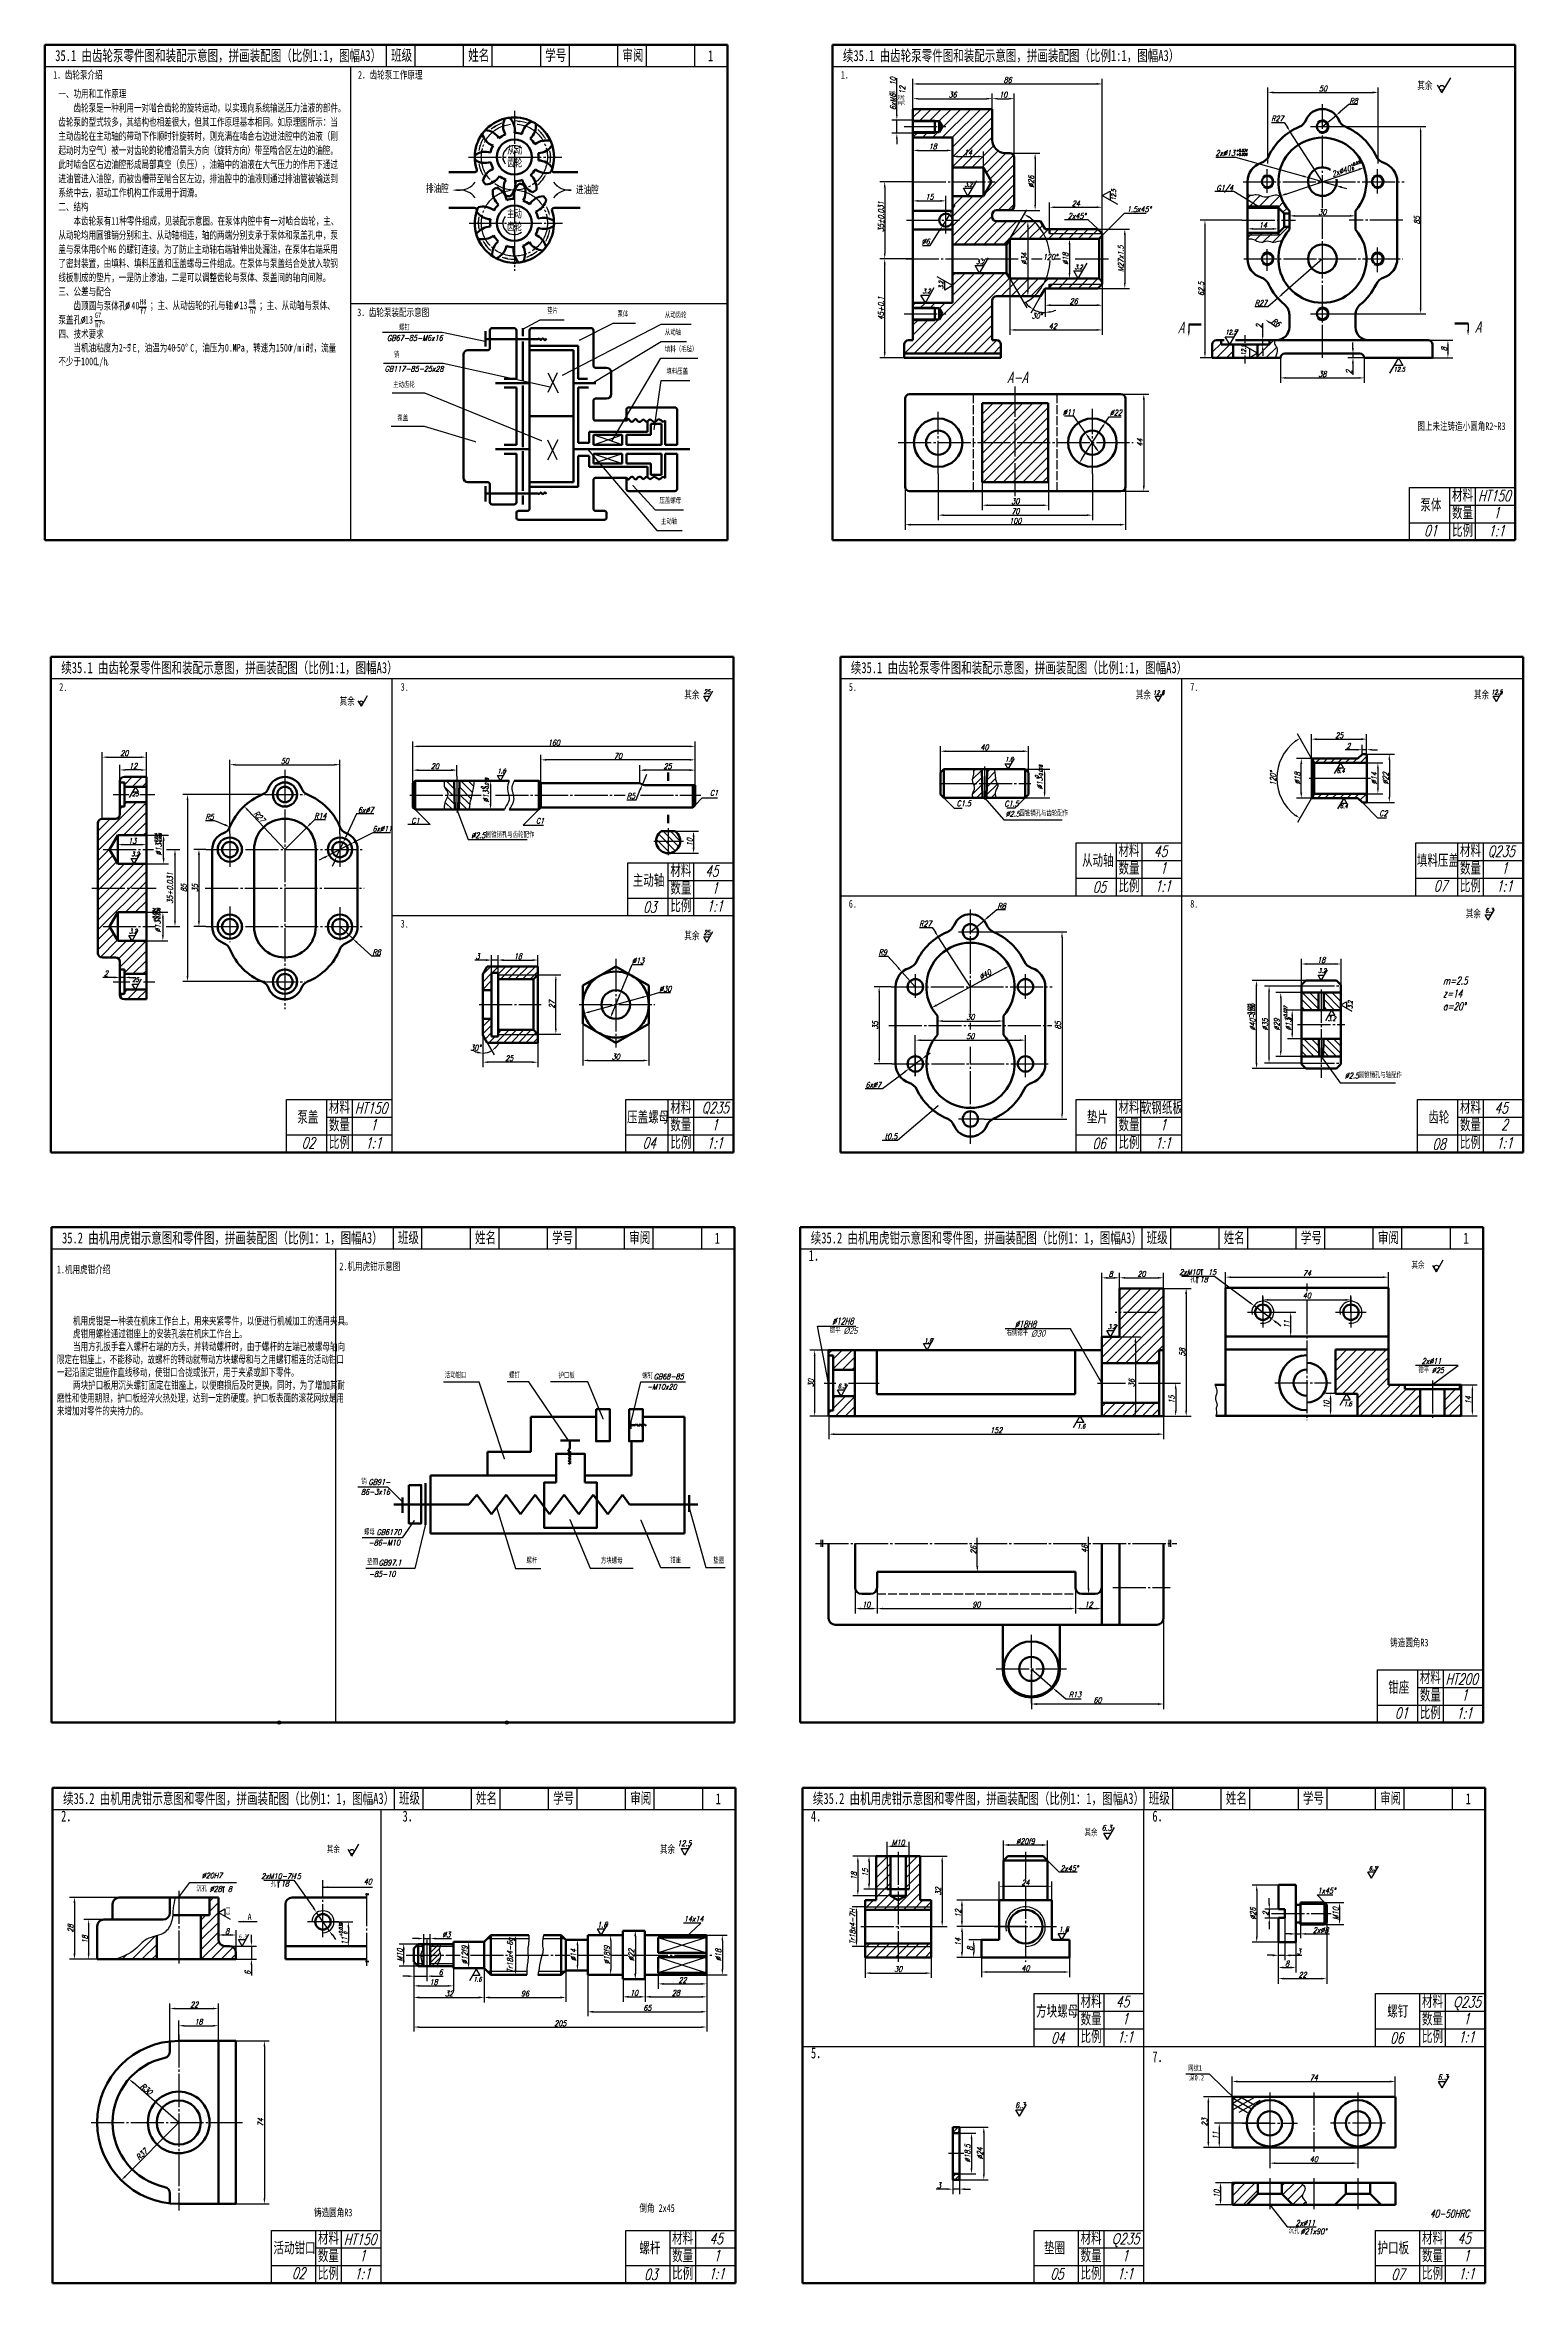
# Model space of a CAD drawing. Header units: millimetres. Extents: x -523 to 2163, y -1202 to 919.
# Drawn here: x 1492 to 2163, y -1202 to -185 of the extents above; entities that cross this region are included whole.
import ezdxf

# ---------------------------------------------------------------- set-up
doc = ezdxf.new("R2010")
doc.units = ezdxf.units.MM
doc.header["$PDMODE"] = 33
doc.header["$PDSIZE"] = 1.5
doc.linetypes.add('myCENTER', pattern=[18, 15, -1, 1, -1])
doc.linetypes.add('myHIDDEN', pattern=[5, 4, -1])
for name, color, linetype, lineweight in [('中心线', 7, 'myCENTER', 25), ('剖面线', 7, 'Continuous', 25), ('尺寸', 7, 'Continuous', 25), ('文字', 7, 'Continuous', 25), ('标注', 7, 'Continuous', 25), ('标题文字', 7, 'Continuous', 25), ('粗实线', 7, 'Continuous', 50), ('细实线', 7, 'Continuous', 25), ('虚线', 7, 'myHIDDEN', 25)]:
    doc.layers.add(name, color=color, linetype=linetype, lineweight=lineweight)
doc.layers.add('修改', color=1, linetype='Continuous')
doc.styles.add('上下偏差3.5', font='txt.shx', dxfattribs={"width": 0.7, "oblique": 15, "height": 3.5})
doc.styles.add('图中汉字2-3.5号', font='', dxfattribs={"width": 0.7, "height": 3.5})
doc.styles.add('字母标注-2.5号', font='txt.shx', dxfattribs={"width": 0.7, "oblique": 15, "height": 2.5})
doc.styles.add('字母标注-3.5号', font='txt.shx', dxfattribs={"width": 0.7, "oblique": 15, "height": 3.5})
doc.styles.add('尺寸文字1-2.5号', font='txt.shx', dxfattribs={"width": 0.7, "oblique": 15, "height": 2.5})
doc.styles.add('标题汉字1-5号', font='SimSun.ttf', dxfattribs={"width": 0.7, "height": 5})
doc.styles.add('标题汉字2-3.5号', font='SimSun.ttf', dxfattribs={"width": 0.7, "height": 3.5})
doc.styles.add('标题汉字30', font='SimSun.ttf', dxfattribs={"width": 0.85, "height": 3})
doc.styles.add('样式 1', font='txt.shx', dxfattribs={"width": 0.7, "oblique": 15, "height": 2.5, "bigfont": 'bigfont.shx'})
doc.styles.get('图中汉字2-3.5号').set_extended_font_data('FZFangSong-Z02')
doc.dimstyles.new('ISO-25', dxfattribs={"dimtxt": 3.5, "dimasz": 2.5, "dimexe": 2.25, "dimexo": 0, "dimgap": 0.5, "dimtad": 1, "dimdsep": 46, "dimtxsty": '尺寸文字1-2.5号', "dimcen": 2.5, "dimadec": 0, "dimazin": 0, "dimtfac": 1, "dimtmove": 0, "dimatfit": 2, "dimfxl": 0, "dimarcsym": 0})
doc.dimstyles.new('偏差本ISO-25', dxfattribs={"dimtxt": 3.5, "dimasz": 2.5, "dimexe": 2.25, "dimexo": 0, "dimgap": 0.5, "dimtad": 1, "dimtxsty": '尺寸文字1-2.5号', "dimcen": 2.5, "dimadec": 0, "dimazin": 0, "dimtol": 1, "dimtm": 1e-09, "dimtfac": 1, "dimtmove": 0, "dimatfit": 3, "dimfxl": 0, "dimarcsym": 0})
doc.dimstyles.new('尺寸25', dxfattribs={"dimtxt": 2.5, "dimasz": 2.5, "dimexe": 2, "dimexo": 0, "dimgap": 0.5, "dimtad": 1, "dimdec": 0, "dimdsep": 46, "dimtxsty": '尺寸文字1-2.5号', "dimcen": 0, "dimadec": 0, "dimazin": 0, "dimtol": 1, "dimtp": 0.039, "dimtfac": 0.6, "dimtdec": 3, "dimtmove": 0, "dimatfit": 3, "dimfxl": 0, "dimarcsym": 0})
doc.dimstyles.new('水平标注25', dxfattribs={"dimtxt": 2.5, "dimasz": 2.5, "dimexe": 2, "dimexo": 0, "dimgap": 0.5, "dimtad": 1, "dimtih": 1, "dimtoh": 1, "dimdec": 0, "dimzin": 0, "dimdsep": 46, "dimtxsty": '尺寸文字1-2.5号', "dimcen": 0, "dimadec": 0, "dimazin": 0, "dimtfac": 1, "dimtdec": 0, "dimtmove": 1, "dimatfit": 2, "dimfxl": 0, "dimtolj": 1, "dimtzin": 0, "dimarcsym": 0})
pattern_1 = [(45, (742.7384, -400.4376), (-2.245064, 2.245064), [])]
pattern_2 = [(45, (2168.323, -1563.324), (-2.245064, 2.245064), [])]
pattern_3 = [(45, (1495.3475, -1817.8663), (-2.245064, 2.245064), [])]
pattern_4 = [(45, (1495.3475, -1817.8663), (-1.122532, 1.122532), [])]

msp = doc.modelspace()

# ---------------------------------------------------------------- texts
at = {"width": 138.27656, "attachment_point": 1}
for s, insert, char_height, style in [('1.机用虎钳介绍\\P\\P\\P\\P    机用虎钳是一种装在机床工作台上，用来夹紧零件，以便进行机械加工的通用夹具。\\P    虎钳用螺栓通过钳座上的安装孔装在机床工作台上。\\P    当用方孔扳手套入螺杆右端的方头，并转动螺杆时，由于螺杆的左端已被螺母轴向\\P限定在钳座上，不能移动，故螺杆的转动就带动方块螺母和与之用螺钉相连的活动钳口\\P一起沿固定钳座作直线移动，使钳口合拢或张开，用于夹紧或卸下零件。\\P    两块护口板用沉头螺钉固定在钳座上，以便磨损后及时更换。同时，为了增加其耐\\P磨性和使用期限，护口板经淬火热处理，达到一定的硬度。护口板表面的滚花网纹是用\\P来增加对零件的夹持力的。', (1497.279, -739.451), 3.5, '标题汉字2-3.5号'), ('2.机用虎钳示意图', (1625.526, -738.026), 3.5, '标题汉字2-3.5号'), ('活动钳口', (1673.439, -787.791), 2.5, '标题汉字2-3.5号'), ('螺钉', (1702.557, -787.795), 2.5, '标题汉字2-3.5号'), ('护口板', (1725.022, -787.885), 2.5, '标题汉字2-3.5号'), ('螺钉', (1763.098, -788.008), 2.5, '标题汉字2-3.5号'), ('-M10x20', (1765.158, -793.256), 2.5, '尺寸文字1-2.5号'), ('销', (1635.454, -836.043), 2.5, '标题汉字2-3.5号'), ('螺母', (1636.705, -858.958), 2.5, '标题汉字2-3.5号'), ('垫圈', (1638.14, -872.521), 2.5, '标题汉字2-3.5号'), ('螺杆', (1710.49, -871.892), 2.5, '标题汉字2-3.5号'), ('方块螺母', (1744.285, -871.978), 2.5, '标题汉字2-3.5号'), ('钳座', (1775.73, -871.779), 2.5, '标题汉字2-3.5号'), ('垫圈', (1795.306, -871.974), 2.5, '标题汉字2-3.5号'), ('-85-10', (1638.86, -878.219), 2.5, '尺寸文字1-2.5号')]:
    msp.add_mtext(s, dxfattribs=dict(at, insert=insert, char_height=char_height, style=style))
at = {"layer": '尺寸', "style": '尺寸文字1-2.5号', "oblique": 15, "width": 0.7}
for s, p in [('40', (2062.933, -754.293)), ('R13', (1956.679, -935.454))]:
    msp.add_text(s, height=2.5, dxfattribs=at).set_placement(p)
at = {"layer": '尺寸', "attachment_point": 1, "rotation": 90}
for s, insert, char_height, width, style in [('深', (1875.276, -208.295), 2.5, 4.93115, '标题汉字2-3.5号'), ('孔深', (1879.34, -212.68), 2.5, 13.9702, '标题汉字2-3.5号'), ('12', (1879.85, -207.523), 2.5, 11.79914, '字母标注-3.5号'), ('{\\H0.8x;12.5}', (1976.07, -255.86), 2.5, 7.44072, '尺寸文字1-2.5号'), ('{\\H0.8x;3.2}', (1897.689, -296.05), 2.5, 7.44072, '尺寸文字1-2.5号'), ('{\\H0.8x;12.5}', (2035.043, -326.325), 2.5, 7.44072, '尺寸文字1-2.5号'), ('3.2', (2083.455, -622.835), 2, 7.44072, '尺寸文字1-2.5号')]:
    msp.add_mtext(s, dxfattribs=dict(at, insert=insert, char_height=char_height, width=width, style=style))
at = {"layer": '尺寸', "attachment_point": 1}
for s, insert, char_height, width, style in [('3.2', (1909.324, -247.564), 2, 7.44072, '尺寸文字1-2.5号'), ('G1/4', (2023.699, -248.903), 2.5, 9.04317, '字母标注-2.5号'), ('2x45%%d', (1956.241, -261.632), 2.5, 11.64165, '尺寸文字1-2.5号'), ('1.5x45%%d', (1983.084, -258.539), 2.5, 11.64165, '尺寸文字1-2.5号'), ('3.2', (1914.64, -282.717), 2, 7.44072, '尺寸文字1-2.5号'), ('3.2', (1959.32, -285), 2, 7.44072, '尺寸文字1-2.5号'), ('3.2', (1890.296, -295.976), 2, 7.44072, '尺寸文字1-2.5号'), ('A', (2006.33, -310.993), 5, 11.45431, '字母标注-2.5号'), ('12.5', (2027.765, -314.629), 2, 7.44072, '尺寸文字1-2.5号'), ('A', (2141.157, -310.724), 5, 11.45431, '字母标注-2.5号'), ('A-A', (1928.795, -333.582), 5, 11.45431, '字母标注-2.5号'), ('12.5', (2104.162, -331.461), 2, 7.44072, '尺寸文字1-2.5号'), ('{\\H1.429x;01}', (2117.99, -403.266), 3.5, 19.64589, '字母标注-3.5号'), ('25', (1790.946, -477.843), 2, 7.44072, '尺寸文字1-2.5号'), ('12.5', (1994.912, -478.351), 2, 7.44072, '尺寸文字1-2.5号'), ('12.5', (2148.408, -478.092), 2, 7.44072, '尺寸文字1-2.5号'), ('1.6', (1697.281, -513.936), 2, 7.44072, '尺寸文字1-2.5号'), ('1.6', (1927.767, -508.557), 2, 7.44072, '尺寸文字1-2.5号'), ('6.4', (2078.272, -513.752), 2, 7.44072, '尺寸文字1-2.5号'), ('{\\H0.8x;25}', (1531.409, -524.308), 2.5, 7.44072, '尺寸文字1-2.5号'), ('圆锥销孔与齿轮配作', (1934.282, -532.64), 2.5, 24.86081, '标题汉字2-3.5号'), ('6.4', (2079.725, -529.752), 2, 7.44072, '尺寸文字1-2.5号'), ('圆锥销孔与齿轮配作', (1691.969, -542.414), 2.5, 24.86081, '标题汉字2-3.5号'), ('3.2', (1531.048, -551.6), 2, 7.44072, '尺寸文字1-2.5号'), ('{\\H1.429x;05}', (1967.598, -565.069), 3.5, 19.64589, '字母标注-3.5号'), ('{\\H1.429x;07}', (2122.415, -564.533), 3.5, 19.64589, '字母标注-3.5号'), ('{\\H1.429x;03}', (1763.448, -574.189), 3.5, 19.64589, '字母标注-3.5号'), ('6.3', (2145.7, -577.213), 2, 7.44072, '尺寸文字1-2.5号'), ('3.2', (1530.036, -586.6), 2, 7.44072, '尺寸文字1-2.5号'), ('25', (1790.946, -587.205), 2, 7.44072, '尺寸文字1-2.5号'), ('25', (1531.536, -608.6), 2, 7.44072, '尺寸文字1-2.5号'), ('3.2', (2069.871, -604.518), 2, 7.44072, '尺寸文字1-2.5号'), ('3.2', (2074.223, -626.353), 2, 7.44072, '尺寸文字1-2.5号'), ('圆锥销孔与轴配作', (2088.309, -651.481), 2.5, 24.86081, '标题汉字2-3.5号'), ('{\\H1.429x;02}', (1608.433, -681.217), 3.5, 19.64589, '字母标注-3.5号'), ('{\\H1.429x;04}', (1763.229, -681.217), 3.5, 19.64589, '字母标注-3.5号'), ('{\\H1x;06}', (1967.46, -681.455), 5, 19.64589, '字母标注-3.5号'), ('{\\H1.429x;08}', (2121.787, -681.766), 3.5, 19.64589, '字母标注-3.5号'), ('GB68-85', (1768.255, -788.59), 2.5, 13.92476, '字母标注-3.5号'), ('%%c25', (2121.444, -785.717), 2.5, 13.05714, '尺寸文字1-2.5号'), ('86-3x16', (1635.342, -840.943), 2.5, 13.92476, '字母标注-3.5号'), ('GB91-', (1638.752, -836.452), 2.5, 13.92476, '字母标注-3.5号'), ('GB6170', (1642.389, -859.225), 2.5, 13.92476, '字母标注-3.5号'), ('-86-M10', (1638.752, -863.994), 2.5, 13.92476, '字母标注-3.5号'), ('GB97.1', (1643.412, -873.079), 2.5, 13.92476, '字母标注-3.5号'), ('2x45%%d', (1952.815, -1011.92), 2.5, 14.69206, '尺寸文字1-2.5号'), ('40', (1636.595, -1017.902), 2.5, 7.09812, '尺寸文字1-2.5号'), ('1x45%%d', (2069.578, -1022.017), 2.5, 13.22695, '尺寸文字1-2.5号'), ('网纹1', (2010.835, -1102.527), 2.5, 14.74227, '标题汉字2-3.5号'), ('深0.2', (2011.335, -1106.943), 2.5, 14.74227, '标题汉字2-3.5号'), ('沉孔', (2056.467, -1176.229), 2.5, 5.59814, '标题汉字2-3.5号'), ('2x%%c11', (2059.628, -1172.891), 2.5, 15.34974, '尺寸文字1-2.5号'), ('%%C21x90%%D', (2061.902, -1176.707), 2.5, 14.5371, '尺寸文字1-2.5号')]:
    msp.add_mtext(s, dxfattribs=dict(at, insert=insert, char_height=char_height, width=width, style=style))
at = {"layer": '尺寸', "char_height": 2.5, "attachment_point": 5, "rotation": 90, "style": '尺寸文字1-2.5号'}
for s, insert in [('35+0.031', (1548.644, -568.042)), ('26', (1913.403, -868.575)), ('46', (1963.909, -868.124))]:
    msp.add_mtext(s, dxfattribs=dict(at, insert=insert))
at = {"layer": '文字', "lineweight": 60, "style": '样式 1', "width": 0.7}
for s, p in [('%%C', (1528.303, -305.338)), ('∅', (1577.751, -305.216)), ('∅', (1508.184, -311.789))]:
    msp.add_text(s, height=3.5, dxfattribs=at).set_placement(p)
at = {"layer": '标注', "style": '标题汉字2-3.5号', "width": 0.7}
for s, p in [('G7', (1514.556, -309.189)), ('h7', (1514.666, -313.355))]:
    msp.add_text(s, height=2.5, dxfattribs=at).set_placement(p)
at = {"layer": '标注', "attachment_point": 1}
for s, insert, char_height, width, style in [('从动\\P齿轮', (1701.695, -231.109), 3.5, 11.12598, '图中汉字2-3.5号'), ('+0.034', (2032.618, -232.487), 1.2, 9.84343, '上下偏差3.5'), ('+0.006', (2032.618, -234.295), 1.2, 9.84343, '上下偏差3.5'), ('排油腔', (1664.859, -248.534), 3.5, 11.12598, '图中汉字2-3.5号'), ('进油腔', (1732.968, -249.135), 3.5, 11.12598, '图中汉字2-3.5号'), ('主动\\P齿轮', (1701.541, -260.058), 3.5, 11.12598, '图中汉字2-3.5号'), ('H8\\Pf7', (1535.072, -300.612), 2.5, 7.18677, '标题汉字2-3.5号'), ('H8\\P{\\fArial|b0|i0|c0|p32;h}7', (1584.688, -300.534), 2.5, 7.18677, '标题汉字2-3.5号'), ('垫片', (1719.953, -304.414), 2.5, 11.12598, '图中汉字2-3.5号'), ('螺钉', (1652.586, -311.983), 2.5, 11.12598, '图中汉字2-3.5号'), ('泵体', (1751.795, -305.988), 2.5, 11.12598, '图中汉字2-3.5号'), ('从动齿轮', (1773.309, -306.437), 2.5, 11.12598, '图中汉字2-3.5号'), ('从动轴', (1773.309, -314.304), 2.5, 11.12598, '图中汉字2-3.5号'), ('GB67-85-M6x16', (1647.193, -316.989), 2.5, 11.12598, '尺寸文字1-2.5号'), ('销', (1650.294, -324.46), 2.5, 11.12598, '图中汉字2-3.5号'), ('填料（毛毡）', (1773.335, -321.945), 2.5, 23.1694, '图中汉字2-3.5号'), ('GB117-85-25x28', (1646.099, -331.021), 2.5, 11.12598, '尺寸文字1-2.5号'), ('填料压盖', (1774.006, -332.059), 2.5, 11.12598, '图中汉字2-3.5号'), ('主动齿轮', (1649.936, -338.07), 2.5, 11.12598, '图中汉字2-3.5号'), ('泵盖', (1651.84, -353.202), 2.5, 11.12598, '图中汉字2-3.5号'), ('压盖螺母', (1770.861, -390.72), 2.5, 11.12598, '图中汉字2-3.5号'), ('主动轴', (1771.536, -400.16), 2.5, 11.12598, '图中汉字2-3.5号'), ('C1', (1793.718, -523.568), 2.5, 6.86074, '尺寸文字1-2.5号'), ('C1.5', (1905.727, -528.326), 2.5, 6.86074, '尺寸文字1-2.5号'), ('C1.5', (1927.429, -528.453), 2.5, 6.86074, '尺寸文字1-2.5号'), ('C1', (1658.209, -536.22), 2.5, 6.86074, '尺寸文字1-2.5号'), ('C1', (1714.736, -536.274), 2.5, 6.86074, '尺寸文字1-2.5号'), ('%%c2.5', (1928.014, -533.07), 2.5, 41.54904, '尺寸文字1-2.5号'), ('C2', (2097.637, -532.82), 2.5, 6.86074, '尺寸文字1-2.5号'), ('%%c2.5', (1685.383, -542.795), 2.5, 41.54904, '尺寸文字1-2.5号'), ('m=2.5\\Pz=14\\Pa=20%%d', (2126.584, -608.344), 3.5, 34.65232, '尺寸文字1-2.5号'), ('%%c2.5', (2081.955, -651.936), 2.5, 41.54904, '尺寸文字1-2.5号'), ('t0.5', (1873.098, -679.53), 2.5, 14.92026, '尺寸文字1-2.5号'), ('{\\fFangSong_GB2312|b0|i0|c134|p49;孔}', (2011.805, -744.286), 2.5, 23.44955, '标题汉字2-3.5号'), ('{\\fSimSun|b0|i0|c134|p54;锪平}', (1848.181, -767.389), 2.5, 23.44955, '标题汉字2-3.5号'), ('%%c12H8', (1849.276, -763.231), 3, 13.05714, '尺寸文字1-2.5号'), ('{\\f??_GB2312|b0|i0|c0|p49;%%c25}', (1854.357, -767.527), 3, 13.05714, '尺寸文字1-2.5号'), ('{\\fSimSun|b0|i0|c134|p54;右侧锪平}', (1928.397, -768.508), 2.5, 23.44955, '标题汉字2-3.5号'), ('%%c18H8', (1932.185, -764.539), 3, 13.05714, '尺寸文字1-2.5号'), ('{\\f??_GB2312|b0|i0|c0|p49;%%c30}', (1939.565, -768.767), 3, 13.05714, '尺寸文字1-2.5号'), ('{\\fSimSun|b0|i0|c134|p54;锪平}', (2115.364, -785.457), 2.5, 23.44955, '标题汉字2-3.5号'), ('%%c20H7', (1563.024, -1015.145), 2.5, 16.45178, '尺寸文字1-2.5号'), ('15', (1604.344, -1015.452), 2.5, 8.65367, '尺寸文字1-2.5号'), ('沉孔', (1560.605, -1020.869), 2.5, 16.45178, '图中汉字2-3.5号'), ('%%c28', (1566.613, -1021.243), 2.5, 16.45178, '尺寸文字1-2.5号'), ('8', (1574.908, -1021.316), 2.5, 16.45178, '尺寸文字1-2.5号'), ('{\\fSimSun|b0|i0|c134|p54;孔}', (1594.328, -1018.628), 2.5, 3.09059, '标题汉字2-3.5号'), ('18', (1598.94, -1018.834), 2.5, 5.97515, '尺寸文字1-2.5号')]:
    msp.add_mtext(s, dxfattribs=dict(at, insert=insert, char_height=char_height, width=width, style=style))
at = {"layer": '标注', "width": 9.84343, "attachment_point": 1, "style": '上下偏差3.5'}
for s, insert, char_height, rotation in [('{\\H0.8x;+0.039}', (2084.361, -239.311), 1.5, 20), ('0', (2084.98, -241.01), 1.2, 20), ('0', (1941.424, -517.993), 1.5, 90), ('-0.018', (1943.232, -518.54), 1.5, 90), (' 0', (1689.849, -524.272), 1.5, 90), ('-0.018', (1691.738, -524.512), 1.5, 90), ('+0.024', (1541.746, -548.298), 1.2, 90), ('+0.006', (1543.555, -548.298), 1.2, 90), ('+0.024', (1540.893, -583.577), 1.5, 90), ('+0.006', (1542.701, -583.577), 1.5, 90), ('-0.025', (2037.9, -627.107), 1.5, 90), ('-0.050', (2039.708, -627.107), 1.5, 90), ('+0.027', (2054.31, -628.006), 1.5, 90), ('0', (2056.119, -628.006), 1.5, 90)]:
    msp.add_mtext(s, dxfattribs=dict(at, insert=insert, char_height=char_height, rotation=rotation))
at = {"layer": '标注', "insert": (1692.095, -526.439), "char_height": 2.5, "attachment_point": 5, "rotation": 90, "style": '尺寸文字1-2.5号'}
msp.add_mtext('%%C13', dxfattribs=at)
at = {"layer": '标题文字', "width": 0.7}
for s, height, style, p in [('35.1 由齿轮泵零件图和装配示意图，拼画装配图（比例1:1，图幅A3）', 5, '标题汉字1-5号', (1496.52, -192.519)), ('班级', 5, '标题汉字1-5号', (1649.012, -192.353)), ('姓名', 5, '标题汉字1-5号', (1684.012, -192.353)), ('学号', 5, '标题汉字1-5号', (1719.012, -192.353)), ('审阅', 5, '标题汉字1-5号', (1754.012, -192.353)), ('1', 5, '标题汉字1-5号', (1792.843, -192.622)), ('续35.1 由齿轮泵零件图和装配示意图，拼画装配图（比例1:1，图幅A3）', 5, '标题汉字1-5号', (1854.126, -192.519)), ('1．齿轮泵介绍', 3.5, '标题汉字2-3.5号', (1495.624, -200.524)), ('2．齿轮泵工作原理', 3.5, '标题汉字2-3.5号', (1633.984, -200.524)), ('1．', 3.5, '标题汉字2-3.5号', (1853.23, -200.524)), ('其余', 3.5, '标题汉字2-3.5号', (2114.912, -205.326)), ('一、功用和工作原理', 3.5, '标题汉字2-3.5号', (1497.964, -209.093)), ('\u3000\u3000齿轮泵是一种利用一对啮合齿轮的旋转运动，以实现向系统输送压力油液的部件。', 3.5, '标题汉字2-3.5号', (1497.964, -215.509)), ('齿轮泵的型式较多，其结构也相差很大，但其工作原理基本相同。如原理图所示：当', 3.5, '标题汉字2-3.5号', (1497.964, -221.926)), ('起动时为空气）被一对齿轮的轮槽沿箭头方向（旋转方向）带至啮合区左边的油腔。', 3.5, '标题汉字2-3.5号', (1497.964, -234.779)), ('主动齿轮在主动轴的带动下作顺时针旋转时，则充满在啮合右边进油腔中的油液（刚', 3.5, '标题汉字2-3.5号', (1497.964, -228.343)), ('进油管进入油腔，而被齿槽带至啮合区左边，排油腔中的油液则通过排油管被输送到', 3.5, '标题汉字2-3.5号', (1497.964, -247.632)), ('此时啮合区右边油腔形成局部真空（负压），油箱中的油液在大气压力的作用下通过', 3.5, '标题汉字2-3.5号', (1497.964, -241.195)), ('系统中去，驱动工作机构工作或用于润滑。', 3.5, '标题汉字2-3.5号', (1497.964, -254.048)), ('二、结构', 3.5, '标题汉字2-3.5号', (1497.964, -260.445)), ('\u3000\u3000本齿轮泵有11种零件组成，见装配示意图。在泵体内腔中有一对啮合齿轮，主、', 3.5, '标题汉字2-3.5号', (1497.964, -266.862)), ('从动轮均用圆锥销分别和主、从动轴相连，轴的两端分别支承于泵体和泵盖孔中，泵', 3.5, '标题汉字2-3.5号', (1497.964, -273.279)), ('盖与泵体用6个', 3.5, '标题汉字2-3.5号', (1497.964, -279.715)), ('了密封装置，由填料、填料压盖和压盖螺母三件组成。在泵体与泵盖结合处放入软钢', 3.5, '标题汉字2-3.5号', (1497.964, -286.112)), ('M6', 3.5, '标题汉字2-3.5号', (1520.613, -279.715)), ('的螺钉连接。为了防止主动轴右端轴伸出处漏油，在泵体右端采用', 3.5, '标题汉字2-3.5号', (1525.367, -279.715)), ('线板制成的垫片，一是防止渗油，二是可以调整齿轮与泵体、泵盖间的轴向间隙。', 3.5, '标题汉字2-3.5号', (1497.964, -292.529)), ('三、公差与配合', 3.5, '标题汉字2-3.5号', (1497.964, -298.926)), ('\u3000\u3000齿顶圆与泵体孔', 3.5, '标题汉字2-3.5号', (1497.964, -305.343)), ('  40', 3.5, '标题汉字2-3.5号', (1527.44, -305.293)), (' ；主、从动齿轮的孔与轴', 3.5, '标题汉字2-3.5号', (1537.68, -305.216)), ('13   ', 3.5, '标题汉字2-3.5号', (1580.141, -305.216)), ('；主、从动轴与泵体、', 3.5, '标题汉字2-3.5号', (1589.105, -305.216)), ('3．齿轮泵装配示意图', 3.5, '标题汉字2-3.5号', (1633.639, -308.368)), ('泵盖孔', 3.5, '标题汉字2-3.5号', (1497.964, -311.74)), ('四、技术要求', 3.5, '标题汉字2-3.5号', (1497.964, -318.176)), ('13', 3.5, '标题汉字2-3.5号', (1510.029, -311.74)), ('。', 3.5, '标题汉字2-3.5号', (1517.816, -311.74)), ('\u3000\u3000当机油粘度为2~5', 3.5, '标题汉字2-3.5号', (1497.964, -324.431)), ('°', 3.5, '标题汉字2-3.5号', (1529.801, -324.431)), ('E', 3.5, '标题汉字2-3.5号', (1531.67, -324.514)), (', 油温为40', 3.5, '标题汉字2-3.5号', (1533.453, -324.431)), ('~50°', 3.5, '标题汉字2-3.5号', (1549.948, -324.431)), ('C', 3.5, '标题汉字2-3.5号', (1557.777, -324.514)), (', 油压为0.4', 3.5, '标题汉字2-3.5号', (1559.595, -324.431)), ('MPa', 3.5, '标题汉字2-3.5号', (1577.065, -324.431)), (', 转速为1500', 3.5, '标题汉字2-3.5号', (1582.716, -324.431)), ('r/min', 3.5, '标题汉字2-3.5号', (1602.739, -324.431)), ('时，流量', 3.5, '标题汉字2-3.5号', (1610.345, -324.431)), ('不少于1000', 3.5, '标题汉字2-3.5号', (1497.964, -330.612)), ('L/h', 3.5, '标题汉字2-3.5号', (1514.703, -330.612)), ('。', 3.5, '标题汉字2-3.5号', (1519.461, -330.612)), ('图上未注铸造小圆角R2~R3', 3.5, '标题汉字2-3.5号', (2114.912, -360.06)), ('泵体', 5, '标题汉字1-5号', (2116.3, -396.507)), ('材料', 5, '标题汉字1-5号', (2130.646, -392.052)), ('数量', 5, '标题汉字1-5号', (2130.646, -400.052)), ('比例', 5, '标题汉字1-5号', (2130.646, -408.052)), ('续35.1 由齿轮泵零件图和装配示意图，拼画装配图（比例1:1，图幅A3） ', 5, '标题汉字1-5号', (1499.259, -470.455)), ('续35.1 由齿轮泵零件图和装配示意图，拼画装配图（比例1:1，图幅A3） ', 5, '标题汉字1-5号', (1857.717, -470.455)), ('2.', 3.5, '标题汉字2-3.5号', (1498.363, -478.459)), ('3.', 3.5, '标题汉字2-3.5号', (1653.363, -478.459)), ('5.', 3.5, '标题汉字2-3.5号', (1856.821, -478.459)), ('7.', 3.5, '标题汉字2-3.5号', (2011.821, -478.459)), ('其余', 3.5, '标题汉字2-3.5号', (1625.659, -484.868)), ('其余', 3.5, '标题汉字2-3.5号', (1782.14, -481.972)), ('其余', 3.5, '标题汉字2-3.5号', (1987.083, -481.972)), ('其余', 3.5, '标题汉字2-3.5号', (2140.598, -481.972)), ('材料', 5, '标题汉字1-5号', (1979.237, -553.429)), ('材料', 5, '标题汉字1-5号', (2134.237, -553.429)), ('材料', 5, '标题汉字1-5号', (1775.778, -562.487)), ('从动轴', 5, '标题汉字1-5号', (1962.695, -557.884)), ('数量', 5, '标题汉字1-5号', (1979.237, -561.429)), ('填料压盖', 5, '标题汉字1-5号', (2114.707, -557.884)), ('数量', 5, '标题汉字1-5号', (2134.237, -561.429)), ('主动轴', 5, '标题汉字1-5号', (1758.727, -566.942)), ('数量', 5, '标题汉字1-5号', (1775.778, -570.487)), ('比例', 5, '标题汉字1-5号', (1979.237, -569.429)), ('比例', 5, '标题汉字1-5号', (2134.237, -569.429)), ('比例', 5, '标题汉字1-5号', (1775.778, -578.487)), ('6.', 3.5, '标题汉字2-3.5号', (1856.821, -576.901)), ('8.', 3.5, '标题汉字2-3.5号', (2011.821, -576.901)), ('其余', 3.5, '标题汉字2-3.5号', (2136.893, -581.343)), ('3.', 3.5, '标题汉字2-3.5号', (1653.363, -585.959)), ('其余', 3.5, '标题汉字2-3.5号', (1782.14, -591.335)), ('泵盖', 5, '标题汉字1-5号', (1606.433, -674.442)), ('材料', 5, '标题汉字1-5号', (1620.778, -669.987)), ('压盖螺母', 5, '标题汉字1-5号', (1756.133, -674.442)), ('材料', 5, '标题汉字1-5号', (1775.778, -669.987)), ('垫片', 5, '标题汉字1-5号', (1964.891, -674.442)), ('材料', 5, '标题汉字1-5号', (1979.237, -669.987)), ('齿轮', 5, '标题汉字1-5号', (2119.891, -674.442)), ('材料', 5, '标题汉字1-5号', (2134.237, -669.987)), ('数量', 5, '标题汉字1-5号', (1620.778, -677.987)), ('比例', 5, '标题汉字1-5号', (1620.778, -685.987)), ('数量', 5, '标题汉字1-5号', (1775.778, -677.987)), ('比例', 5, '标题汉字1-5号', (1775.778, -685.987)), ('数量', 5, '标题汉字1-5号', (1979.237, -677.987)), ('比例', 5, '标题汉字1-5号', (1979.237, -685.987)), ('数量', 5, '标题汉字1-5号', (2134.237, -677.987)), ('比例', 5, '标题汉字1-5号', (2134.237, -685.987)), ('35.2 由机用虎钳示意图和零件图，拼画装配图（比例1：1，图幅A3）', 5, '标题汉字1-5号', (1499.61, -729.38)), ('班级', 5, '标题汉字1-5号', (1652.102, -729.214)), ('姓名', 5, '标题汉字1-5号', (1687.102, -729.214)), ('学号', 5, '标题汉字1-5号', (1722.102, -729.214)), ('审阅', 5, '标题汉字1-5号', (1757.102, -729.214)), ('1', 5, '标题汉字1-5号', (1795.933, -729.482)), ('续35.2 由机用虎钳示意图和零件图，拼画装配图（比例1：1，图幅A3）', 5, '标题汉字1-5号', (1839.518, -729.38)), ('班级', 5, '标题汉字1-5号', (1992.009, -729.214)), ('姓名', 5, '标题汉字1-5号', (2027.009, -729.214)), ('学号', 5, '标题汉字1-5号', (2062.009, -729.214)), ('审阅', 5, '标题汉字1-5号', (2097.009, -729.214)), ('1', 5, '标题汉字1-5号', (2135.84, -729.482)), ('1．', 5, '标题汉字1-5号', (1838.621, -737.385)), ('材料', 5, '标题汉字1-5号', (2116.037, -928.912)), ('钳座', 5, '标题汉字1-5号', (2101.691, -933.368)), ('数量', 5, '标题汉字1-5号', (2116.037, -936.912)), ('比例', 5, '标题汉字1-5号', (2116.037, -944.912)), ('续35.2 由机用虎钳示意图和零件图，拼画装配图（比例1：1，图幅A3）', 5, '标题汉字1-5号', (1500.081, -983.922)), ('班级', 5, '标题汉字1-5号', (1652.573, -983.756)), ('姓名', 5, '标题汉字1-5号', (1687.573, -983.756)), ('学号', 5, '标题汉字1-5号', (1722.573, -983.756)), ('审阅', 5, '标题汉字1-5号', (1757.573, -983.756)), ('1', 5, '标题汉字1-5号', (1796.404, -984.024)), ('续35.2 由机用虎钳示意图和零件图，拼画装配图（比例1：1，图幅A3）', 5, '标题汉字1-5号', (1840.496, -983.922)), ('班级', 5, '标题汉字1-5号', (1992.988, -983.756)), ('姓名', 5, '标题汉字1-5号', (2027.988, -983.756)), ('学号', 5, '标题汉字1-5号', (2062.988, -983.756)), ('审阅', 5, '标题汉字1-5号', (2097.988, -983.756)), ('1', 5, '标题汉字1-5号', (2136.819, -984.024)), ('2．', 5, '标题汉字1-5号', (1499.185, -991.927)), ('3．', 5, '标题汉字1-5号', (1654.185, -991.927)), ('4．', 5, '标题汉字1-5号', (1839.6, -991.927)), ('6．', 5, '标题汉字1-5号', (1994.6, -991.927)), ('方块螺母', 5, '标题汉字1-5号', (1941.832, -1080.41)), ('材料', 5, '标题汉字1-5号', (1962.015, -1075.954)), ('螺钉', 5, '标题汉字1-5号', (2101.238, -1080.41)), ('材料', 5, '标题汉字1-5号', (2117.015, -1075.954)), ('数量', 5, '标题汉字1-5号', (1962.015, -1083.954)), ('比例', 5, '标题汉字1-5号', (1962.015, -1091.954)), ('数量', 5, '标题汉字1-5号', (2117.015, -1083.954)), ('比例', 5, '标题汉字1-5号', (2117.015, -1091.954)), ('5．', 5, '标题汉字1-5号', (1839.6, -1099.427)), ('7．', 5, '标题汉字1-5号', (1994.6, -1101.199)), ('材料', 5, '标题汉字1-5号', (1615.786, -1183.454)), ('材料', 5, '标题汉字1-5号', (1776.6, -1183.454)), ('材料', 5, '标题汉字1-5号', (1962.015, -1183.454)), ('材料', 5, '标题汉字1-5号', (2117.015, -1183.454)), ('活动钳口', 5, '标题汉字1-5号', (1595.602, -1187.91)), ('数量', 5, '标题汉字1-5号', (1615.786, -1191.454)), ('螺杆', 5, '标题汉字1-5号', (1761.735, -1187.91)), ('数量', 5, '标题汉字1-5号', (1776.6, -1191.454)), ('垫圈', 5, '标题汉字1-5号', (1945.439, -1187.91)), ('数量', 5, '标题汉字1-5号', (1962.015, -1191.454)), ('护口板', 5, '标题汉字1-5号', (2096.832, -1187.91)), ('数量', 5, '标题汉字1-5号', (2117.015, -1191.454)), ('比例', 5, '标题汉字1-5号', (1615.786, -1199.454)), ('比例', 5, '标题汉字1-5号', (1776.6, -1199.454)), ('比例', 5, '标题汉字1-5号', (1962.015, -1199.454)), ('比例', 5, '标题汉字1-5号', (2117.015, -1199.454))]:
    msp.add_text(s, height=height, dxfattribs=dict(at, style=style)).set_placement(p)
at = {"layer": '标题文字', "attachment_point": 1}
for s, insert, char_height, width, style in [('HT150', (2142.591, -387.402), 5, 21.09727, '尺寸文字1-2.5号'), ('1', (2149.412, -395.061), 5, 21.09727, '尺寸文字1-2.5号'), ('1:1', (2147.123, -403.281), 5, 21.09727, '尺寸文字1-2.5号'), ('45', (1995.372, -548.778), 5, 21.09727, '尺寸文字1-2.5号'), ('Q235', (2146.85, -548.778), 5, 21.09727, '尺寸文字1-2.5号'), ('45', (1791.578, -557.837), 5, 21.09727, '尺寸文字1-2.5号'), ('1', (1998.003, -556.438), 5, 21.09727, '尺寸文字1-2.5号'), ('1', (2153.003, -556.438), 5, 21.09727, '尺寸文字1-2.5号'), ('1', (1794.545, -565.496), 5, 21.09727, '尺寸文字1-2.5号'), ('1:1', (1995.714, -564.658), 5, 21.09727, '尺寸文字1-2.5号'), ('1:1', (2150.714, -564.658), 5, 21.09727, '尺寸文字1-2.5号'), ('1:1', (1792.255, -573.716), 5, 21.09727, '尺寸文字1-2.5号'), ('HT150', (1632.601, -665.44), 5, 21.09727, '尺寸文字1-2.5号'), ('Q235', (1790.065, -665.276), 5, 21.09727, '尺寸文字1-2.5号'), ('软钢纸板', (1989.402, -665.166), 5, 21.09727, '标题汉字1-5号'), ('45', (2149.992, -665.337), 5, 21.09727, '尺寸文字1-2.5号'), ('1', (1639.545, -672.996), 5, 21.09727, '尺寸文字1-2.5号'), ('1', (1794.545, -672.996), 5, 21.09727, '尺寸文字1-2.5号'), ('1', (1998.003, -672.996), 5, 21.09727, '尺寸文字1-2.5号'), ('2', (2153.003, -672.996), 5, 21.09727, '尺寸文字1-2.5号'), ('1:1', (1637.255, -681.216), 5, 21.09727, '尺寸文字1-2.5号'), ('1:1', (1792.255, -681.216), 5, 21.09727, '尺寸文字1-2.5号'), ('1:1', (1995.714, -681.216), 5, 21.09727, '尺寸文字1-2.5号'), ('1:1', (2150.714, -681.216), 5, 21.09727, '尺寸文字1-2.5号'), ('铸造圆角R3', (2102.581, -908.88), 3.5, 42.39918, '标题汉字2-3.5号'), ('HT200', (2127.669, -924.733), 5, 21.09727, '尺寸文字1-2.5号'), ('1', (2134.803, -931.921), 5, 21.09727, '尺寸文字1-2.5号'), ('01', (2104.72, -940.155), 5, 21.09727, '尺寸文字1-2.5号'), ('1:1', (2132.514, -940.141), 5, 21.09727, '尺寸文字1-2.5号'), ('45', (1978.106, -1071.194), 5, 21.09727, '尺寸文字1-2.5号'), ('{\\fFZFangSong-Z02|b0|i0|c134|p65;Q}235', (2131.124, -1071.304), 5, 21.09727, '尺寸文字1-2.5号'), ('1:1', (1978.492, -1087.183), 5, 21.09727, '尺寸文字1-2.5号'), ('1', (1980.782, -1078.964), 5, 21.09727, '尺寸文字1-2.5号'), ('1:1', (2133.492, -1087.183), 5, 21.09727, '尺寸文字1-2.5号'), ('1', (2135.782, -1078.964), 5, 21.09727, '尺寸文字1-2.5号'), ('04', (1948.649, -1087.618), 5, 21.09727, '尺寸文字1-2.5号'), ('06', (2102.569, -1087.618), 5, 21.09727, '尺寸文字1-2.5号'), ('铸造圆角R3', (1614.041, -1167.65), 3.5, 27.78062, '标题汉字2-3.5号'), ('倒角 2x45', (1761.766, -1165.632), 3.5, 27.78062, '标题汉字2-3.5号'), ('40-50HRC', (2120.643, -1168.166), 3.5, 21.09727, '尺寸文字1-2.5号'), ('45', (1793.61, -1178.804), 5, 21.09727, '尺寸文字1-2.5号'), ('{\\fFZFangSong-Z02|b0|i0|c134|p65;Q}235', (1976.124, -1178.804), 5, 21.09727, '尺寸文字1-2.5号'), ('45', (2133.174, -1178.599), 5, 21.09727, '尺寸文字1-2.5号'), ('HT150', (1627.615, -1179.089), 5, 21.09727, '尺寸文字1-2.5号'), ('1', (1634.552, -1186.464), 5, 21.09727, '尺寸文字1-2.5号'), ('1', (1795.367, -1186.464), 5, 21.09727, '尺寸文字1-2.5号'), ('1', (1980.782, -1186.464), 5, 21.09727, '尺寸文字1-2.5号'), ('1', (2135.782, -1186.464), 5, 21.09727, '尺寸文字1-2.5号'), ('02', (1604.053, -1194.45), 5, 21.09727, '尺寸文字1-2.5号'), ('1:1', (1632.263, -1194.683), 5, 21.09727, '尺寸文字1-2.5号'), ('03', (1763.922, -1195.02), 5, 21.09727, '尺寸文字1-2.5号'), ('1:1', (1793.077, -1194.683), 5, 21.09727, '尺寸文字1-2.5号'), ('05', (1948.316, -1194.792), 5, 21.09727, '尺寸文字1-2.5号'), ('1:1', (1978.492, -1194.683), 5, 21.09727, '尺寸文字1-2.5号'), ('07', (2103.127, -1195.023), 5, 21.09727, '尺寸文字1-2.5号'), ('1:1', (2133.492, -1194.683), 5, 21.09727, '尺寸文字1-2.5号')]:
    msp.add_mtext(s, dxfattribs=dict(at, insert=insert, char_height=char_height, width=width, style=style))
at = {"layer": '细实线', "attachment_point": 1}
for s, insert, char_height, width, style in [('其余', (2112.249, -737.591), 3, 23.65684, '标题汉字2-3.5号'), ('18', (2016.09, -744.509), 2.5, 10.66428, '尺寸文字1-2.5号'), ('3.2', (1974.407, -766.187), 2, 6.02578, '尺寸文字1-2.5号'), ('1.6', (1891.109, -772.489), 2, 6.02578, '尺寸文字1-2.5号'), ('2x%%c11', (2116.903, -781.541), 2.5, 16.76847, '尺寸文字1-2.5号'), ('6.3', (1851.804, -793.134), 2, 6.02578, '尺寸文字1-2.5号'), ('1.6', (2081.505, -801.24), 2, 6.02578, '尺寸文字1-2.5号'), ('1.6', (1960.504, -811.403), 2, 6.02578, '尺寸文字1-2.5号'), ('其余', (1963.79, -995.211), 3, 10.48049, '标题汉字2-3.5号'), ('6.3', (1971.605, -993.534), 2.5, 6.88924, '尺寸文字1-2.5号'), ('其余', (1619.853, -1002.886), 3, 23.65684, '标题汉字2-3.5号'), ('其余', (1771.056, -1002.697), 3.5, 23.65684, '标题汉字2-3.5号'), ('12.5', (1778.931, -1000.562), 2.5, 6.88924, '尺寸文字1-2.5号'), ('6.3', (2092.914, -1012.271), 1.8, 5.94337, '尺寸文字1-2.5号'), ('A', (1583.865, -1033.652), 3, 4.15001, '标题汉字30'), ('14x14', (1781.936, -1034.809), 2.5, 11.23011, '尺寸文字1-2.5号'), ('6.3', (1579.986, -1043.148), 1.8, 5.81833, '标题汉字30'), ('1.6', (1742.607, -1037.491), 2.5, 6.0969, '尺寸文字1-2.5号'), ('1.6', (1952.064, -1039.643), 2.5, 6.88924, '尺寸文字1-2.5号'), ('1.6', (1686.427, -1062.513), 2, 6.02578, '尺寸文字1-2.5号'), ('6.3', (2124.172, -1106.688), 2.5, 5.94337, '尺寸文字1-2.5号'), ('6.3', (1932.297, -1119.482), 2.5, 5.94337, '尺寸文字1-2.5号')]:
    msp.add_mtext(s, dxfattribs=dict(at, insert=insert, char_height=char_height, width=width, style=style))
at = {"layer": '细实线', "insert": (1574.099, -1034.37), "char_height": 1.8, "width": 4.15151, "attachment_point": 1, "rotation": 90, "style": '标题汉字30'}
msp.add_mtext('6.3', dxfattribs=at)

# ---------------------------------------------------------------- blocks, each defined once
blk = doc.blocks.new('*D1')
at = {"layer": 'Defpoints', "color": 0}
for p in [(1873.1, -282.3), (1882.7, -282.3), (1881.9, -327.3)]:
    blk.add_point(p, dxfattribs=at)
at = {"layer": '尺寸', "color": 0, "lineweight": -2}
for p, q in [((1882.7, -282.3), (1870.9, -282.3)), ((1873.1, -324.8), (1873.1, -284.8)), ((1881.9, -327.3), (1870.9, -327.3))]:
    blk.add_line(p, q, dxfattribs=at)
at = {"layer": '尺寸', "color": 0}
for points in [[(1872.7, -284.8), (1873.5, -284.8), (1873.1, -282.3)], [(1872.7, -324.8), (1873.5, -324.8), (1873.1, -327.3)]]:
    blk.add_solid(points, dxfattribs=at)
at = {"layer": '尺寸', "color": 0, "insert": (1871.4, -304.8), "char_height": 2.5, "attachment_point": 5, "rotation": 90, "style": '尺寸文字1-2.5号'}
blk.add_mtext('45+0.1', dxfattribs=at)
blk = doc.blocks.new('*D2')
at = {"layer": 'Defpoints', "color": 0}
for p in [(2035.2, -264.8), (2018.5, -327.3), (2021.8, -327.3)]:
    blk.add_point(p, dxfattribs=at)
at = {"layer": '尺寸', "color": 0, "lineweight": -2}
for p, q in [((2035.2, -264.8), (2016.3, -264.8)), ((2018.5, -267.3), (2018.5, -324.8)), ((2021.8, -327.3), (2016.3, -327.3))]:
    blk.add_line(p, q, dxfattribs=at)
at = {"layer": '尺寸', "color": 0}
for points in [[(2018.1, -267.3), (2018.9, -267.3), (2018.5, -264.8)], [(2018.1, -324.8), (2018.9, -324.8), (2018.5, -327.3)]]:
    blk.add_solid(points, dxfattribs=at)
at = {"layer": '尺寸', "color": 0, "insert": (2016.8, -296), "char_height": 2.5, "attachment_point": 5, "rotation": 90, "style": '尺寸文字1-2.5号'}
blk.add_mtext('62.5', dxfattribs=at)
blk = doc.blocks.new('*D3')
at = {"layer": 'Defpoints', "color": 0}
for p in [(1885.9, -227.3), (1903.9, -227.3), (1903.9, -233.1)]:
    blk.add_point(p, dxfattribs=at)
at = {"layer": '尺寸', "color": 0, "lineweight": -2}
for p, q in [((1885.9, -227.3), (1885.9, -235.3)), ((1888.4, -233.1), (1901.4, -233.1)), ((1903.9, -227.3), (1903.9, -235.3))]:
    blk.add_line(p, q, dxfattribs=at)
at = {"layer": '尺寸', "color": 0}
for points in [[(1888.4, -232.7), (1888.4, -233.5), (1885.9, -233.1)], [(1901.4, -232.7), (1901.4, -233.5), (1903.9, -233.1)]]:
    blk.add_solid(points, dxfattribs=at)
at = {"layer": '尺寸', "color": 0, "insert": (1894.9, -231.3), "char_height": 2.5, "attachment_point": 5, "style": '尺寸文字1-2.5号'}
blk.add_mtext('18', dxfattribs=at)
blk = doc.blocks.new('*D4')
at = {"layer": 'Defpoints', "color": 0}
for p in [(1903.9, -240.8), (1917.9, -235.9), (1917.9, -240.8)]:
    blk.add_point(p, dxfattribs=at)
at = {"layer": '尺寸', "color": 0, "lineweight": -2}
for p, q in [((1903.9, -240.8), (1903.9, -233.6)), ((1917.9, -240.8), (1917.9, -233.6)), ((1906.4, -235.9), (1915.4, -235.9))]:
    blk.add_line(p, q, dxfattribs=at)
at = {"layer": '尺寸', "color": 0}
for points in [[(1906.4, -235.4), (1906.4, -236.3), (1903.9, -235.9)], [(1915.4, -235.4), (1915.4, -236.3), (1917.9, -235.9)]]:
    blk.add_solid(points, dxfattribs=at)
at = {"layer": '尺寸', "color": 0, "insert": (1910.9, -234.1), "char_height": 2.5, "attachment_point": 5, "style": '尺寸文字1-2.5号'}
blk.add_mtext('14', dxfattribs=at)
blk = doc.blocks.new('*D5')
at = {"layer": 'Defpoints', "color": 0}
for p in [(1928.9, -234.3), (1929.1, -260.3), (1941.4, -260.3)]:
    blk.add_point(p, dxfattribs=at)
at = {"layer": '尺寸', "color": 0, "lineweight": -2}
for p, q in [((1928.9, -234.3), (1943.6, -234.3)), ((1941.4, -236.8), (1941.4, -257.8)), ((1929.1, -260.3), (1943.6, -260.3))]:
    blk.add_line(p, q, dxfattribs=at)
at = {"layer": '尺寸', "color": 0}
for points in [[(1941, -236.8), (1941.8, -236.8), (1941.4, -234.3)], [(1941, -257.8), (1941.8, -257.8), (1941.4, -260.3)]]:
    blk.add_solid(points, dxfattribs=at)
at = {"layer": '尺寸', "color": 0, "insert": (1939.6, -247.3), "char_height": 2.5, "attachment_point": 5, "rotation": 90, "style": '尺寸文字1-2.5号'}
blk.add_mtext('%%c26', dxfattribs=at)
blk = doc.blocks.new('*D6')
at = {"layer": 'Defpoints', "color": 0}
for p in [(1885.9, -260.5), (1900.9, -256), (1900.9, -258.6)]:
    blk.add_point(p, dxfattribs=at)
at = {"layer": '尺寸', "color": 0, "lineweight": -2}
for p, q in [((1885.9, -260.5), (1885.9, -253.7)), ((1900.9, -258.6), (1900.9, -253.7)), ((1888.4, -256), (1898.4, -256))]:
    blk.add_line(p, q, dxfattribs=at)
at = {"layer": '尺寸', "color": 0}
for points in [[(1888.4, -255.6), (1888.4, -256.4), (1885.9, -256)], [(1898.4, -255.6), (1898.4, -256.4), (1900.9, -256)]]:
    blk.add_solid(points, dxfattribs=at)
at = {"layer": '尺寸', "color": 0, "insert": (1893.4, -254.2), "char_height": 2.5, "attachment_point": 5, "style": '尺寸文字1-2.5号'}
blk.add_mtext('15', dxfattribs=at)
blk = doc.blocks.new('*D7')
at = {"layer": 'Defpoints', "color": 0}
for p in [(1902.5, -262.2), (1899.3, -267.3)]:
    blk.add_point(p, dxfattribs=at)
at = {"layer": '尺寸', "color": 0, "lineweight": -2}
for p, q in [((1902.5, -262.2), (1899.3, -267.3)), ((1903.8, -260.1), (1905.1, -258)), ((1893.8, -276.3), (1898, -269.5)), ((1890.2, -276.3), (1893.8, -276.3))]:
    blk.add_line(p, q, dxfattribs=at)
at = {"layer": '尺寸', "color": 0}
for points in [[(1903.4, -259.9), (1904.1, -260.3), (1902.5, -262.2)], [(1897.7, -269.2), (1898.4, -269.7), (1899.3, -267.3)]]:
    blk.add_solid(points, dxfattribs=at)
at = {"layer": '尺寸', "color": 0, "insert": (1891.7, -274.5), "char_height": 2.5, "attachment_point": 5, "style": '尺寸文字1-2.5号'}
blk.add_mtext('\\A1;∅6', dxfattribs=at)
blk = doc.blocks.new('*D8')
at = {"layer": 'Defpoints', "color": 0}
for p in [(1878.6, -219.3), (1885.9, -219.3), (1885.9, -225.3)]:
    blk.add_point(p, dxfattribs=at)
at = {"layer": '尺寸', "color": 0, "lineweight": -2}
for p, q in [((1878.6, -216.8), (1878.6, -200.3)), ((1885.9, -219.3), (1876.4, -219.3)), ((1878.6, -225.3), (1878.6, -219.3)), ((1885.9, -225.3), (1876.4, -225.3)), ((1878.6, -227.8), (1878.6, -230.3))]:
    blk.add_line(p, q, dxfattribs=at)
at = {"layer": '尺寸', "color": 0}
for points in [[(1878.2, -216.8), (1879, -216.8), (1878.6, -219.3)], [(1878.2, -227.8), (1879, -227.8), (1878.6, -225.3)]]:
    blk.add_solid(points, dxfattribs=at)
at = {"layer": '尺寸', "color": 0, "insert": (1876.9, -207.3), "char_height": 2.5, "attachment_point": 5, "rotation": 90, "style": '尺寸文字1-2.5号'}
blk.add_mtext('6xM6  10', dxfattribs=at)
blk = doc.blocks.new('*D9')
at = {"layer": 'Defpoints', "color": 0}
for p in [(1921.9, -209.6), (1885.9, -214.3), (1921.9, -214.3)]:
    blk.add_point(p, dxfattribs=at)
at = {"layer": '尺寸', "color": 0, "lineweight": -2}
for p, q in [((1885.9, -214.3), (1885.9, -207.3)), ((1888.4, -209.6), (1919.4, -209.6)), ((1921.9, -214.3), (1921.9, -207.3))]:
    blk.add_line(p, q, dxfattribs=at)
at = {"layer": '尺寸', "color": 0}
for points in [[(1888.4, -209.2), (1888.4, -210), (1885.9, -209.6)], [(1919.4, -209.2), (1919.4, -210), (1921.9, -209.6)]]:
    blk.add_solid(points, dxfattribs=at)
at = {"layer": '尺寸', "color": 0, "insert": (1903.9, -207.8), "char_height": 2.5, "attachment_point": 5, "style": '尺寸文字1-2.5号'}
blk.add_mtext('36', dxfattribs=at)
blk = doc.blocks.new('*D10')
at = {"layer": 'Defpoints', "color": 0}
for p in [(1931.9, -209.6), (1921.9, -213.7), (1931.9, -236.3)]:
    blk.add_point(p, dxfattribs=at)
at = {"layer": '尺寸', "color": 0, "lineweight": -2}
for p, q in [((1921.9, -213.7), (1921.9, -207.3)), ((1924.4, -209.6), (1929.4, -209.6)), ((1931.9, -236.3), (1931.9, -207.3))]:
    blk.add_line(p, q, dxfattribs=at)
at = {"layer": '尺寸', "color": 0}
for points in [[(1924.4, -209.2), (1924.4, -210), (1921.9, -209.6)], [(1929.4, -209.2), (1929.4, -210), (1931.9, -209.6)]]:
    blk.add_solid(points, dxfattribs=at)
at = {"layer": '尺寸', "color": 0, "insert": (1926.9, -207.8), "char_height": 2.5, "attachment_point": 5, "style": '尺寸文字1-2.5号'}
blk.add_mtext('10', dxfattribs=at)
blk = doc.blocks.new('*D11')
at = {"layer": 'Defpoints', "color": 0}
for p in [(1971.9, -202.9), (1885.9, -214.3), (1971.9, -270.8)]:
    blk.add_point(p, dxfattribs=at)
at = {"layer": '尺寸', "color": 0, "lineweight": -2}
for p, q in [((1885.9, -214.3), (1885.9, -200.6)), ((1888.4, -202.9), (1969.4, -202.9)), ((1971.9, -270.8), (1971.9, -200.6))]:
    blk.add_line(p, q, dxfattribs=at)
at = {"layer": '尺寸', "color": 0}
for points in [[(1888.4, -202.5), (1888.4, -203.3), (1885.9, -202.9)], [(1969.4, -202.5), (1969.4, -203.3), (1971.9, -202.9)]]:
    blk.add_solid(points, dxfattribs=at)
at = {"layer": '尺寸', "color": 0, "insert": (1928.9, -201.1), "char_height": 2.5, "attachment_point": 5, "style": '尺寸文字1-2.5号'}
blk.add_mtext('86', dxfattribs=at)
blk = doc.blocks.new('*D12')
at = {"layer": 'Defpoints', "color": 0}
for p in [(1971.9, -293.8), (1945.9, -295.8), (1971.9, -303.4)]:
    blk.add_point(p, dxfattribs=at)
at = {"layer": '尺寸', "color": 0, "lineweight": -2}
for p, q in [((1971.9, -293.8), (1971.9, -305.6)), ((1945.9, -295.8), (1945.9, -305.6)), ((1948.4, -303.4), (1969.4, -303.4))]:
    blk.add_line(p, q, dxfattribs=at)
at = {"layer": '尺寸', "color": 0}
for points in [[(1948.4, -302.9), (1948.4, -303.8), (1945.9, -303.4)], [(1969.4, -302.9), (1969.4, -303.8), (1971.9, -303.4)]]:
    blk.add_solid(points, dxfattribs=at)
at = {"layer": '尺寸', "color": 0, "insert": (1958.9, -301.6), "char_height": 2.5, "attachment_point": 5, "style": '尺寸文字1-2.5号'}
blk.add_mtext('26', dxfattribs=at)
blk = doc.blocks.new('*D13')
at = {"layer": 'Defpoints', "color": 0}
for p in [(1971.9, -258.9), (1947.9, -268.8), (1971.9, -271.4)]:
    blk.add_point(p, dxfattribs=at)
at = {"layer": '尺寸', "color": 0, "lineweight": -2}
for p, q in [((1947.9, -268.8), (1947.9, -256.7)), ((1950.4, -258.9), (1969.4, -258.9)), ((1971.9, -271.4), (1971.9, -256.7))]:
    blk.add_line(p, q, dxfattribs=at)
at = {"layer": '尺寸', "color": 0}
for points in [[(1950.4, -258.5), (1950.4, -259.3), (1947.9, -258.9)], [(1969.4, -258.5), (1969.4, -259.3), (1971.9, -258.9)]]:
    blk.add_solid(points, dxfattribs=at)
at = {"layer": '尺寸', "color": 0, "insert": (1959.9, -257.2), "char_height": 2.5, "attachment_point": 5, "style": '尺寸文字1-2.5号'}
blk.add_mtext('24', dxfattribs=at)
blk = doc.blocks.new('*D14')
at = {"layer": 'Defpoints', "color": 0}
for p in [(1969.9, -268.8), (1969.9, -295.8), (1982.1, -295.8)]:
    blk.add_point(p, dxfattribs=at)
at = {"layer": '尺寸', "color": 0, "lineweight": -2}
for p, q in [((1969.9, -268.8), (1984.3, -268.8)), ((1982.1, -271.3), (1982.1, -293.3)), ((1969.9, -295.8), (1984.3, -295.8))]:
    blk.add_line(p, q, dxfattribs=at)
at = {"layer": '尺寸', "color": 0}
for points in [[(1981.7, -271.3), (1982.5, -271.3), (1982.1, -268.8)], [(1981.7, -293.3), (1982.5, -293.3), (1982.1, -295.8)]]:
    blk.add_solid(points, dxfattribs=at)
at = {"layer": '尺寸', "color": 0, "insert": (1980.3, -282.3), "char_height": 2.5, "attachment_point": 5, "rotation": 90, "style": '尺寸文字1-2.5号'}
blk.add_mtext('M27x1.5', dxfattribs=at)
blk = doc.blocks.new('*D15')
at = {"layer": 'Defpoints', "color": 0}
for p in [(1937.6, -265.3), (1935, -299.3), (1938.1, -299.3)]:
    blk.add_point(p, dxfattribs=at)
at = {"layer": '尺寸', "color": 0, "lineweight": -2}
for p, q in [((1937.6, -265.3), (1940.4, -265.3)), ((1938.1, -267.8), (1938.1, -296.8)), ((1935, -299.3), (1940.4, -299.3))]:
    blk.add_line(p, q, dxfattribs=at)
at = {"layer": '尺寸', "color": 0}
for points in [[(1937.7, -267.8), (1938.5, -267.8), (1938.1, -265.3)], [(1937.7, -296.8), (1938.5, -296.8), (1938.1, -299.3)]]:
    blk.add_solid(points, dxfattribs=at)
at = {"layer": '尺寸', "color": 0, "insert": (1936.4, -282.3), "char_height": 2.5, "attachment_point": 5, "rotation": 90, "style": '尺寸文字1-2.5号'}
blk.add_mtext('%%C34', dxfattribs=at)
blk = doc.blocks.new('*D16')
at = {"layer": 'Defpoints', "color": 0}
for p in [(1929.9, -273.3), (1928.5, -275.8), (1928.5, -288.8), (1929.9, -291.3), (1946.8, -290.3)]:
    blk.add_point(p, dxfattribs=at)
at = {"layer": '尺寸', "color": 0, "lineweight": -2}
for p, q in [((1929.9, -273.3), (1937.6, -260)), ((1929.9, -291.3), (1937.6, -304.6))]:
    blk.add_line(p, q, dxfattribs=at)
for start, end in [(6.3045, 53.8929), (306.1071, 357.7453)]:
    blk.add_arc((1924.7, -282.3), 23.5, start, end, dxfattribs=at)
at = {"layer": '尺寸', "color": 0}
for points in [[(1938.3, -263.7), (1938.8, -263), (1936.4, -262)], [(1938.8, -301.6), (1938.3, -300.9), (1936.4, -302.6)]]:
    blk.add_solid(points, dxfattribs=at)
at = {"layer": '尺寸', "color": 0, "insert": (1948.2, -281.5), "char_height": 2.5, "attachment_point": 5, "style": '尺寸文字1-2.5号'}
blk.add_mtext('120°', dxfattribs=at)
blk = doc.blocks.new('*D17')
at = {"layer": 'Defpoints', "color": 0}
for p in [(1956.5, -273.3), (1956.5, -291.3), (1957, -291.3)]:
    blk.add_point(p, dxfattribs=at)
at = {"layer": '尺寸', "color": 0, "lineweight": -2}
for p, q in [((1956.5, -273.3), (1959.2, -273.3)), ((1957, -275.8), (1957, -288.8)), ((1956.5, -291.3), (1959.2, -291.3))]:
    blk.add_line(p, q, dxfattribs=at)
at = {"layer": '尺寸', "color": 0}
for points in [[(1956.6, -275.8), (1957.4, -275.8), (1957, -273.3)], [(1956.6, -288.8), (1957.4, -288.8), (1957, -291.3)]]:
    blk.add_solid(points, dxfattribs=at)
at = {"layer": '尺寸', "color": 0, "insert": (1955.2, -282.3), "char_height": 2.5, "attachment_point": 5, "rotation": 90, "style": '尺寸文字1-2.5号'}
blk.add_mtext('%%C18', dxfattribs=at)
blk = doc.blocks.new('*D18')
at = {"layer": 'Defpoints', "color": 0}
for p in [(1929.9, -291.3), (1971.9, -293.8), (1971.9, -314.6)]:
    blk.add_point(p, dxfattribs=at)
at = {"layer": '尺寸', "color": 0, "lineweight": -2}
for p, q in [((1929.9, -291.3), (1929.9, -316.9)), ((1971.9, -293.8), (1971.9, -316.9)), ((1932.4, -314.6), (1969.4, -314.6))]:
    blk.add_line(p, q, dxfattribs=at)
at = {"layer": '尺寸', "color": 0}
for points in [[(1932.4, -314.2), (1932.4, -315), (1929.9, -314.6)], [(1969.4, -314.2), (1969.4, -315), (1971.9, -314.6)]]:
    blk.add_solid(points, dxfattribs=at)
at = {"layer": '尺寸', "color": 0, "insert": (1949.4, -312.9), "char_height": 2.5, "attachment_point": 5, "style": '尺寸文字1-2.5号'}
blk.add_mtext('42', dxfattribs=at)
blk = doc.blocks.new('*D19')
at = {"layer": 'Defpoints', "color": 0}
for p in [(1943.9, -299.3), (1945.9, -295.8), (1945.9, -295.8), (1944, -306.5), (1945.9, -305.6)]:
    blk.add_point(p, dxfattribs=at)
at = {"layer": '尺寸', "color": 0, "lineweight": -2}
for p, q in [((1943.9, -299.3), (1939.4, -307)), ((1945.9, -305.6), (1945.9, -308.7))]:
    blk.add_line(p, q, dxfattribs=at)
for start, end in [(213.7037, 226.8518), (240, 270), (283.1482, 296.2963)]:
    blk.add_arc((1945.9, -295.8), 10.9, start, end, dxfattribs=at)
at = {"layer": '尺寸', "color": 0}
for points in [[(1938.7, -303.4), (1938.2, -304.1), (1940.4, -305.2)], [(1948.4, -306.8), (1948.3, -306), (1945.9, -306.7)]]:
    blk.add_solid(points, dxfattribs=at)
at = {"layer": '尺寸', "color": 0, "insert": (1942.2, -308.2), "char_height": 2.5, "attachment_point": 5, "style": '尺寸文字1-2.5号'}
blk.add_mtext('\\A1;30°', dxfattribs=at)
blk = doc.blocks.new('*D20')
at = {"layer": 'Defpoints', "color": 0}
for p in [(2097.1, -206.8), (2047.1, -239), (2097.1, -239)]:
    blk.add_point(p, dxfattribs=at)
at = {"layer": '尺寸', "color": 0, "lineweight": -2}
for p, q in [((2047.1, -239), (2047.1, -204.5)), ((2049.6, -206.8), (2094.6, -206.8)), ((2097.1, -239), (2097.1, -204.5))]:
    blk.add_line(p, q, dxfattribs=at)
at = {"layer": '尺寸', "color": 0}
for points in [[(2049.6, -206.3), (2049.6, -207.2), (2047.1, -206.8)], [(2094.6, -206.3), (2094.6, -207.2), (2097.1, -206.8)]]:
    blk.add_solid(points, dxfattribs=at)
at = {"layer": '尺寸', "color": 0, "insert": (2072.1, -205), "char_height": 2.5, "attachment_point": 5, "style": '尺寸文字1-2.5号'}
blk.add_mtext('50', dxfattribs=at)
blk = doc.blocks.new('*D21')
at = {"layer": 'Defpoints', "color": 0}
for p in [(2071.8, -222.3), (2078, -217.2)]:
    blk.add_point(p, dxfattribs=at)
at = {"layer": '尺寸', "color": 0, "lineweight": -2}
for p, q in [((2083.8, -212.3), (2079.9, -215.6)), ((2087.8, -212.3), (2083.8, -212.3)), ((2071.8, -222.3), (2078, -217.2))]:
    blk.add_line(p, q, dxfattribs=at)
at = {"layer": '尺寸', "color": 0}
blk.add_solid([(2079.6, -215.3), (2080.2, -215.9), (2078, -217.2)], dxfattribs=at)
at = {"layer": '尺寸', "color": 0, "insert": (2086, -210.6), "char_height": 2.5, "attachment_point": 5, "style": '尺寸文字1-2.5号'}
blk.add_mtext('\\A1;R8', dxfattribs=at)
blk = doc.blocks.new('*D22')
at = {"layer": 'Defpoints', "color": 0}
for p in [(2078, -222.3), (2078, -307.3), (2116.4, -307.3)]:
    blk.add_point(p, dxfattribs=at)
at = {"layer": '尺寸', "color": 0, "lineweight": -2}
for p, q in [((2078, -222.3), (2118.7, -222.3)), ((2116.4, -224.8), (2116.4, -304.8)), ((2078, -307.3), (2118.7, -307.3))]:
    blk.add_line(p, q, dxfattribs=at)
at = {"layer": '尺寸', "color": 0}
for points in [[(2116, -224.8), (2116.8, -224.8), (2116.4, -222.3)], [(2116, -304.8), (2116.8, -304.8), (2116.4, -307.3)]]:
    blk.add_solid(points, dxfattribs=at)
at = {"layer": '尺寸', "color": 0, "insert": (2114.7, -264.8), "char_height": 2.5, "attachment_point": 5, "rotation": 90, "style": '尺寸文字1-2.5号'}
blk.add_mtext('85', dxfattribs=at)
blk = doc.blocks.new('*D23')
at = {"layer": 'Defpoints', "color": 0}
for p in [(2065.6, -245.5), (2078.1, -249.1)]:
    blk.add_point(p, dxfattribs=at)
at = {"layer": '尺寸', "color": 0, "lineweight": -2}
for p, q in [((2023.4, -236.1), (2032.4, -236.1)), ((2032.4, -236.1), (2063.2, -244.8)), ((2078.1, -249.1), (2065.6, -245.5)), ((2080.5, -249.7), (2082.9, -250.4))]:
    blk.add_line(p, q, dxfattribs=at)
at = {"layer": '尺寸', "color": 0}
for points in [[(2063.3, -244.4), (2063, -245.2), (2065.6, -245.5)], [(2080.6, -249.3), (2080.4, -250.2), (2078.1, -249.1)]]:
    blk.add_solid(points, dxfattribs=at)
at = {"layer": '尺寸', "color": 0, "insert": (2027.7, -234.3), "char_height": 2.5, "attachment_point": 5, "style": '尺寸文字1-2.5号'}
blk.add_mtext('\\A1;2x%%C13', dxfattribs=at)
blk = doc.blocks.new('*D24')
at = {"layer": 'Defpoints', "color": 0}
for p in [(2090.7, -240.9), (2052.9, -253.7)]:
    blk.add_point(p, dxfattribs=at)
at = {"layer": '尺寸', "color": 0, "lineweight": -2}
blk.add_line((2055.2, -252.9), (2088.4, -241.7), dxfattribs=at)
at = {"layer": '尺寸', "color": 0}
for points in [[(2088.2, -241.3), (2088.5, -242.1), (2090.7, -240.9)], [(2055.1, -252.5), (2055.4, -253.3), (2052.9, -253.7)]]:
    blk.add_solid(points, dxfattribs=at)
at = {"layer": '尺寸', "color": 0, "insert": (2080.4, -242.5), "char_height": 2.5, "attachment_point": 5, "rotation": 18.7713, "style": '尺寸文字1-2.5号'}
blk.add_mtext('2x%%C40', dxfattribs=at)
blk = doc.blocks.new('*D25')
at = {"layer": 'Defpoints', "color": 0}
for p in [(2117.8, -319.3), (2121.8, -327.3), (2128.8, -327.3)]:
    blk.add_point(p, dxfattribs=at)
at = {"layer": '尺寸', "color": 0, "lineweight": -2}
for p, q in [((2117.8, -319.3), (2131.1, -319.3)), ((2128.8, -321.8), (2128.8, -324.8)), ((2121.8, -327.3), (2131.1, -327.3))]:
    blk.add_line(p, q, dxfattribs=at)
at = {"layer": '尺寸', "color": 0}
for points in [[(2128.4, -321.8), (2129.2, -321.8), (2128.8, -319.3)], [(2128.4, -324.8), (2129.2, -324.8), (2128.8, -327.3)]]:
    blk.add_solid(points, dxfattribs=at)
at = {"layer": '尺寸', "color": 0, "insert": (2127.1, -323.3), "char_height": 2.5, "attachment_point": 5, "rotation": 90, "style": '尺寸文字1-2.5号'}
blk.add_mtext('8', dxfattribs=at)
blk = doc.blocks.new('*D26')
at = {"layer": 'Defpoints', "color": 0}
for p in [(2085.7, -327.3), (2088.8, -325.3), (2090.8, -327.3)]:
    blk.add_point(p, dxfattribs=at)
at = {"layer": '尺寸', "color": 0, "lineweight": -2}
for p, q in [((2085.7, -322.8), (2085.7, -320.3)), ((2088.8, -325.3), (2083.4, -325.3)), ((2090.8, -327.3), (2083.4, -327.3)), ((2085.7, -325.3), (2085.7, -327.3)), ((2085.7, -329.8), (2085.7, -335))]:
    blk.add_line(p, q, dxfattribs=at)
at = {"layer": '尺寸', "color": 0}
for points in [[(2085.2, -322.8), (2086.1, -322.8), (2085.7, -325.3)], [(2085.2, -329.8), (2086.1, -329.8), (2085.7, -327.3)]]:
    blk.add_solid(points, dxfattribs=at)
at = {"layer": '尺寸', "color": 0, "insert": (2083.9, -333.7), "char_height": 2.5, "attachment_point": 5, "rotation": 90, "style": '尺寸文字1-2.5号'}
blk.add_mtext('2', dxfattribs=at)
blk = doc.blocks.new('*D27')
at = {"layer": 'Defpoints', "color": 0}
for p in [(2044.7, -319.3), (2047.7, -321.3), (2047.8, -319.3)]:
    blk.add_point(p, dxfattribs=at)
at = {"layer": '尺寸', "color": 0, "lineweight": -2}
for p, q in [((2044.7, -316.8), (2044.7, -311.6)), ((2047.8, -319.3), (2042.5, -319.3)), ((2047.7, -321.3), (2042.5, -321.3)), ((2044.7, -321.3), (2044.7, -319.3)), ((2044.7, -323.8), (2044.7, -326.3))]:
    blk.add_line(p, q, dxfattribs=at)
at = {"layer": '尺寸', "color": 0}
for points in [[(2044.3, -316.8), (2045.1, -316.8), (2044.7, -319.3)], [(2044.3, -323.8), (2045.1, -323.8), (2044.7, -321.3)]]:
    blk.add_solid(points, dxfattribs=at)
at = {"layer": '尺寸', "color": 0, "insert": (2043, -312.9), "char_height": 2.5, "attachment_point": 5, "rotation": 90, "style": '尺寸文字1-2.5号'}
blk.add_mtext('2', dxfattribs=at)
blk = doc.blocks.new('*D28')
at = {"layer": 'Defpoints', "color": 0}
for p in [(2052.8, -327.3), (2090.8, -327.3), (2090.8, -336.4)]:
    blk.add_point(p, dxfattribs=at)
at = {"layer": '尺寸', "color": 0, "lineweight": -2}
for p, q in [((2052.8, -327.3), (2052.8, -338.6)), ((2090.8, -327.3), (2090.8, -338.6)), ((2055.3, -336.4), (2088.3, -336.4))]:
    blk.add_line(p, q, dxfattribs=at)
at = {"layer": '尺寸', "color": 0}
for points in [[(2055.3, -336), (2055.3, -336.8), (2052.8, -336.4)], [(2088.3, -336), (2088.3, -336.8), (2090.8, -336.4)]]:
    blk.add_solid(points, dxfattribs=at)
at = {"layer": '尺寸', "color": 0, "insert": (2071.8, -334.6), "char_height": 2.5, "attachment_point": 5, "style": '尺寸文字1-2.5号'}
blk.add_mtext('38', dxfattribs=at)
blk = doc.blocks.new('*D29')
at = {"layer": 'Defpoints', "color": 0}
for p in [(2071.8, -282.3), (2051.6, -300.2)]:
    blk.add_point(p, dxfattribs=at)
at = {"layer": '尺寸', "color": 0, "lineweight": -2}
for p, q in [((2071.8, -282.3), (2053.4, -298.5)), ((2047, -304.1), (2041.2, -304.1)), ((2051.6, -300.2), (2047, -304.1))]:
    blk.add_line(p, q, dxfattribs=at)
at = {"layer": '尺寸', "color": 0}
blk.add_solid([(2053.2, -298.2), (2053.7, -298.8), (2051.6, -300.2)], dxfattribs=at)
at = {"layer": '尺寸', "color": 0, "insert": (2043.9, -302.4), "char_height": 2.5, "attachment_point": 5, "style": '尺寸文字1-2.5号'}
blk.add_mtext('R27', dxfattribs=at)
blk = doc.blocks.new('*D30')
at = {"layer": 'Defpoints', "color": 0}
for p in [(2045.9, -309.9), (2050.8, -313.3)]:
    blk.add_point(p, dxfattribs=at)
at = {"layer": '尺寸', "color": 0, "lineweight": -2}
blk.add_line((2050.8, -313.3), (2047.9, -311.3), dxfattribs=at)
at = {"layer": '尺寸', "color": 0}
blk.add_solid([(2048.2, -311), (2047.7, -311.6), (2045.9, -309.9)], dxfattribs=at)
at = {"layer": '尺寸', "color": 0, "insert": (2050.8, -311.2), "char_height": 2.5, "attachment_point": 5, "rotation": 325.3446, "style": '尺寸文字1-2.5号'}
blk.add_mtext('R6', dxfattribs=at)
blk = doc.blocks.new('*D31')
at = {"layer": 'Defpoints', "color": 0}
for p in [(2057.2, -224.6), (2071.8, -247.3)]:
    blk.add_point(p, dxfattribs=at)
at = {"layer": '尺寸', "color": 0, "lineweight": -2}
for p, q in [((2048.7, -220.4), (2054.5, -220.4)), ((2054.5, -220.4), (2055.9, -222.5)), ((2071.8, -247.3), (2057.2, -224.6))]:
    blk.add_line(p, q, dxfattribs=at)
at = {"layer": '尺寸', "color": 0}
blk.add_solid([(2056.2, -222.2), (2055.5, -222.7), (2057.2, -224.6)], dxfattribs=at)
at = {"layer": '尺寸', "color": 0, "insert": (2051.4, -218.6), "char_height": 2.5, "attachment_point": 5, "style": '尺寸文字1-2.5号'}
blk.add_mtext('\\A1;R27', dxfattribs=at)
blk = doc.blocks.new('*D32')
at = {"layer": 'Defpoints', "color": 0}
for p in [(2086.8, -262.8), (2056.8, -264.8), (2086.8, -264.8)]:
    blk.add_point(p, dxfattribs=at)
at = {"layer": '尺寸', "color": 0, "lineweight": -2}
for p, q in [((2056.8, -264.8), (2056.8, -260.6)), ((2059.3, -262.8), (2084.3, -262.8)), ((2086.8, -264.8), (2086.8, -260.6))]:
    blk.add_line(p, q, dxfattribs=at)
at = {"layer": '尺寸', "color": 0}
for points in [[(2059.3, -262.4), (2059.3, -263.2), (2056.8, -262.8)], [(2084.3, -262.4), (2084.3, -263.2), (2086.8, -262.8)]]:
    blk.add_solid(points, dxfattribs=at)
at = {"layer": '尺寸', "color": 0, "insert": (2071.8, -261.1), "char_height": 2.5, "attachment_point": 5, "style": '尺寸文字1-2.5号'}
blk.add_mtext('30', dxfattribs=at)
blk = doc.blocks.new('*D33')
at = {"layer": 'Defpoints', "color": 0}
for p in [(2037.8, -270.5), (2051.8, -268.7), (2051.8, -270.5)]:
    blk.add_point(p, dxfattribs=at)
at = {"layer": '尺寸', "color": 0, "lineweight": -2}
for p, q in [((2037.8, -270.5), (2037.8, -266.5)), ((2040.3, -268.7), (2049.3, -268.7)), ((2051.8, -270.5), (2051.8, -266.5))]:
    blk.add_line(p, q, dxfattribs=at)
at = {"layer": '尺寸', "color": 0}
for points in [[(2040.3, -268.3), (2040.3, -269.1), (2037.8, -268.7)], [(2049.3, -268.3), (2049.3, -269.1), (2051.8, -268.7)]]:
    blk.add_solid(points, dxfattribs=at)
at = {"layer": '尺寸', "color": 0, "insert": (2044.8, -267), "char_height": 2.5, "attachment_point": 5, "style": '尺寸文字1-2.5号'}
blk.add_mtext('14', dxfattribs=at)
blk = doc.blocks.new('*D34')
at = {"layer": 'Defpoints', "color": 0}
for p in [(1917.4, -383.8), (1947.4, -383.8), (1947.4, -394.2)]:
    blk.add_point(p, dxfattribs=at)
at = {"layer": '尺寸', "color": 0, "lineweight": -2}
for p, q in [((1917.4, -383.8), (1917.4, -396.4)), ((1947.4, -383.8), (1947.4, -396.4)), ((1919.9, -394.2), (1944.9, -394.2))]:
    blk.add_line(p, q, dxfattribs=at)
at = {"layer": '尺寸', "color": 0}
for points in [[(1919.9, -393.8), (1919.9, -394.6), (1917.4, -394.2)], [(1944.9, -393.8), (1944.9, -394.6), (1947.4, -394.2)]]:
    blk.add_solid(points, dxfattribs=at)
at = {"layer": '尺寸', "color": 0, "insert": (1932.4, -392.4), "char_height": 2.5, "attachment_point": 5, "style": '尺寸文字1-2.5号'}
blk.add_mtext('30', dxfattribs=at)
blk = doc.blocks.new('*D35')
at = {"layer": 'Defpoints', "color": 0}
for p in [(1897.4, -379.9), (1967.4, -379.9), (1967.4, -398.7)]:
    blk.add_point(p, dxfattribs=at)
at = {"layer": '尺寸', "color": 0, "lineweight": -2}
for p, q in [((1897.4, -379.9), (1897.4, -401)), ((1967.4, -379.9), (1967.4, -401)), ((1899.9, -398.7), (1964.9, -398.7))]:
    blk.add_line(p, q, dxfattribs=at)
at = {"layer": '尺寸', "color": 0}
for points in [[(1899.9, -398.3), (1899.9, -399.1), (1897.4, -398.7)], [(1964.9, -398.3), (1964.9, -399.1), (1967.4, -398.7)]]:
    blk.add_solid(points, dxfattribs=at)
at = {"layer": '尺寸', "color": 0, "insert": (1932.4, -397), "char_height": 2.5, "attachment_point": 5, "style": '尺寸文字1-2.5号'}
blk.add_mtext('70', dxfattribs=at)
blk = doc.blocks.new('*D36')
at = {"layer": 'Defpoints', "color": 0}
for p in [(1882.4, -385.8), (1982.4, -385.8), (1982.4, -403)]:
    blk.add_point(p, dxfattribs=at)
at = {"layer": '尺寸', "color": 0, "lineweight": -2}
for p, q in [((1882.4, -385.8), (1882.4, -405.3)), ((1982.4, -385.8), (1982.4, -405.3)), ((1884.9, -403), (1979.9, -403))]:
    blk.add_line(p, q, dxfattribs=at)
at = {"layer": '尺寸', "color": 0}
for points in [[(1884.9, -402.6), (1884.9, -403.5), (1882.4, -403)], [(1979.9, -402.6), (1979.9, -403.5), (1982.4, -403)]]:
    blk.add_solid(points, dxfattribs=at)
at = {"layer": '尺寸', "color": 0, "insert": (1932.4, -401.3), "char_height": 2.5, "attachment_point": 5, "style": '尺寸文字1-2.5号'}
blk.add_mtext('100', dxfattribs=at)
blk = doc.blocks.new('*D37')
at = {"layer": 'Defpoints', "color": 0}
for p in [(1980.4, -343.8), (1980.4, -387.8), (1990.7, -387.8)]:
    blk.add_point(p, dxfattribs=at)
at = {"layer": '尺寸', "color": 0, "lineweight": -2}
for p, q in [((1980.4, -343.8), (1993, -343.8)), ((1990.7, -346.3), (1990.7, -385.3)), ((1980.4, -387.8), (1993, -387.8))]:
    blk.add_line(p, q, dxfattribs=at)
at = {"layer": '尺寸', "color": 0}
for points in [[(1990.3, -346.3), (1991.2, -346.3), (1990.7, -343.8)], [(1990.3, -385.3), (1991.2, -385.3), (1990.7, -387.8)]]:
    blk.add_solid(points, dxfattribs=at)
at = {"layer": '尺寸', "color": 0, "insert": (1989, -365.8), "char_height": 2.5, "attachment_point": 5, "rotation": 90, "style": '尺寸文字1-2.5号'}
blk.add_mtext('44', dxfattribs=at)
blk = doc.blocks.new('*D38')
at = {"layer": 'Defpoints', "color": 0}
for p in [(1964.2, -361.3), (1970.5, -370.3)]:
    blk.add_point(p, dxfattribs=at)
at = {"layer": '尺寸', "color": 0, "lineweight": -2}
for p, q in [((1959, -353.7), (1954.8, -353.7)), ((1964.2, -361.3), (1959, -353.7)), ((1969.1, -368.3), (1965.7, -363.3))]:
    blk.add_line(p, q, dxfattribs=at)
at = {"layer": '尺寸', "color": 0}
for points in [[(1966, -363.1), (1965.3, -363.6), (1964.2, -361.3)], [(1969.4, -368), (1968.7, -368.5), (1970.5, -370.3)]]:
    blk.add_solid(points, dxfattribs=at)
at = {"layer": '尺寸', "color": 0, "insert": (1956.7, -352), "char_height": 2.5, "attachment_point": 5, "style": '尺寸文字1-2.5号'}
blk.add_mtext('∅11', dxfattribs=at)
blk = doc.blocks.new('*D39')
at = {"layer": 'Defpoints', "color": 0}
for p in [(1973.3, -356.5), (1961.4, -375)]:
    blk.add_point(p, dxfattribs=at)
at = {"layer": '尺寸', "color": 0, "lineweight": -2}
for p, q in [((1973.3, -356.5), (1975, -354)), ((1975, -354), (1980.5, -354)), ((1962.8, -372.9), (1972, -358.6))]:
    blk.add_line(p, q, dxfattribs=at)
at = {"layer": '尺寸', "color": 0}
for points in [[(1971.6, -358.4), (1972.3, -358.9), (1973.3, -356.5)], [(1962.4, -372.7), (1963.1, -373.2), (1961.4, -375)]]:
    blk.add_solid(points, dxfattribs=at)
at = {"layer": '尺寸', "color": 0, "insert": (1978, -352.2), "char_height": 2.5, "attachment_point": 5, "style": '尺寸文字1-2.5号'}
blk.add_mtext('∅22', dxfattribs=at)
blk = doc.blocks.new('*D40')
at = {"layer": 'Defpoints', "color": 0}
for p in [(1537.9, -508.6), (1537.9, -517.5), (1517.9, -536.5)]:
    blk.add_point(p, dxfattribs=at)
at = {"layer": '尺寸', "color": 0, "lineweight": -2}
for p, q in [((1517.9, -536.5), (1517.9, -506.3)), ((1537.9, -517.5), (1537.9, -506.3)), ((1520.4, -508.6), (1535.4, -508.6))]:
    blk.add_line(p, q, dxfattribs=at)
at = {"layer": '尺寸', "color": 0}
for points in [[(1520.4, -508.2), (1520.4, -509), (1517.9, -508.6)], [(1535.4, -508.2), (1535.4, -509), (1537.9, -508.6)]]:
    blk.add_solid(points, dxfattribs=at)
at = {"layer": '尺寸', "color": 0, "insert": (1527.9, -506.8), "char_height": 2.5, "attachment_point": 5, "style": '尺寸文字1-2.5号'}
blk.add_mtext('20', dxfattribs=at)
blk = doc.blocks.new('*D41')
at = {"layer": 'Defpoints', "color": 0}
for p in [(1525.9, -514.4), (1537.9, -517.5), (1525.9, -520)]:
    blk.add_point(p, dxfattribs=at)
at = {"layer": '尺寸', "color": 0, "lineweight": -2}
for p, q in [((1525.9, -520), (1525.9, -512.1)), ((1535.4, -514.4), (1528.4, -514.4)), ((1537.9, -517.5), (1537.9, -512.1))]:
    blk.add_line(p, q, dxfattribs=at)
at = {"layer": '尺寸', "color": 0}
for points in [[(1528.4, -514), (1528.4, -514.8), (1525.9, -514.4)], [(1535.4, -514), (1535.4, -514.8), (1537.9, -514.4)]]:
    blk.add_solid(points, dxfattribs=at)
at = {"layer": '尺寸', "color": 0, "insert": (1531.9, -512.6), "char_height": 2.5, "attachment_point": 5, "style": '尺寸文字1-2.5号'}
blk.add_mtext('12', dxfattribs=at)
blk = doc.blocks.new('*D42')
at = {"layer": 'Defpoints', "color": 0}
for p in [(1537.9, -544), (1545.7, -544), (1537.9, -557)]:
    blk.add_point(p, dxfattribs=at)
at = {"layer": '尺寸', "color": 0, "lineweight": -2}
for p, q in [((1537.9, -544), (1548, -544)), ((1545.7, -554.5), (1545.7, -546.5)), ((1537.9, -557), (1548, -557))]:
    blk.add_line(p, q, dxfattribs=at)
at = {"layer": '尺寸', "color": 0}
for points in [[(1545.3, -546.5), (1546.2, -546.5), (1545.7, -544)], [(1545.3, -554.5), (1546.2, -554.5), (1545.7, -557)]]:
    blk.add_solid(points, dxfattribs=at)
at = {"layer": '尺寸', "color": 0, "insert": (1543.5, -550.5), "char_height": 2.5, "attachment_point": 5, "rotation": 90, "style": '尺寸文字1-2.5号'}
blk.add_mtext('%%C13', dxfattribs=at)
blk = doc.blocks.new('*D43')
at = {"layer": 'Defpoints', "color": 0}
for p in [(1591.7, -525.5), (1556.6, -610.5), (1591.7, -610.5)]:
    blk.add_point(p, dxfattribs=at)
at = {"layer": '尺寸', "color": 0, "lineweight": -2}
for p, q in [((1591.7, -525.5), (1554.4, -525.5)), ((1556.6, -528), (1556.6, -608)), ((1591.7, -610.5), (1554.4, -610.5))]:
    blk.add_line(p, q, dxfattribs=at)
at = {"layer": '尺寸', "color": 0}
for points in [[(1556.2, -528), (1557, -528), (1556.6, -525.5)], [(1556.2, -608), (1557, -608), (1556.6, -610.5)]]:
    blk.add_solid(points, dxfattribs=at)
at = {"layer": '尺寸', "color": 0, "insert": (1554.9, -568), "char_height": 2.5, "attachment_point": 5, "rotation": 90, "style": '尺寸文字1-2.5号'}
blk.add_mtext('85', dxfattribs=at)
blk = doc.blocks.new('*D44')
at = {"layer": 'Defpoints', "color": 0}
for p in [(1564.9, -550.5), (1561.8, -585.5), (1564.9, -585.5)]:
    blk.add_point(p, dxfattribs=at)
at = {"layer": '尺寸', "color": 0, "lineweight": -2}
for p, q in [((1564.9, -550.5), (1559.5, -550.5)), ((1561.8, -553), (1561.8, -583)), ((1564.9, -585.5), (1559.5, -585.5))]:
    blk.add_line(p, q, dxfattribs=at)
at = {"layer": '尺寸', "color": 0}
for points in [[(1561.3, -553), (1562.2, -553), (1561.8, -550.5)], [(1561.3, -583), (1562.2, -583), (1561.8, -585.5)]]:
    blk.add_solid(points, dxfattribs=at)
at = {"layer": '尺寸', "color": 0, "insert": (1560, -568), "char_height": 2.5, "attachment_point": 5, "rotation": 90, "style": '尺寸文字1-2.5号'}
blk.add_mtext('35', dxfattribs=at)
blk = doc.blocks.new('*D45')
at = {"layer": 'Defpoints', "color": 0}
for p in [(1625.8, -512), (1575.8, -543.3), (1625.8, -543.4)]:
    blk.add_point(p, dxfattribs=at)
at = {"layer": '尺寸', "color": 0, "lineweight": -2}
for p, q in [((1575.8, -543.3), (1575.8, -509.8)), ((1578.3, -512), (1623.3, -512)), ((1625.8, -543.4), (1625.8, -509.8))]:
    blk.add_line(p, q, dxfattribs=at)
at = {"layer": '尺寸', "color": 0}
for points in [[(1578.3, -511.6), (1578.3, -512.4), (1575.8, -512)], [(1623.3, -511.6), (1623.3, -512.4), (1625.8, -512)]]:
    blk.add_solid(points, dxfattribs=at)
at = {"layer": '尺寸', "color": 0, "insert": (1600.8, -510.3), "char_height": 2.5, "attachment_point": 5, "style": '尺寸文字1-2.5号'}
blk.add_mtext('50', dxfattribs=at)
blk = doc.blocks.new('*D46')
at = {"layer": 'Defpoints', "color": 0}
for p in [(1610.7, -540.6), (1600.8, -550.5)]:
    blk.add_point(p, dxfattribs=at)
at = {"layer": '尺寸', "color": 0, "lineweight": -2}
for p, q in [((1614.2, -537.1), (1612.4, -538.8)), ((1619.2, -537.1), (1614.2, -537.1)), ((1600.8, -550.5), (1610.7, -540.6))]:
    blk.add_line(p, q, dxfattribs=at)
at = {"layer": '尺寸', "color": 0}
blk.add_solid([(1612.1, -538.5), (1612.7, -539.1), (1610.7, -540.6)], dxfattribs=at)
at = {"layer": '尺寸', "color": 0, "insert": (1616.9, -535.3), "char_height": 2.5, "attachment_point": 5, "style": '尺寸文字1-2.5号'}
blk.add_mtext('\\A1;R14', dxfattribs=at)
blk = doc.blocks.new('*D47')
at = {"layer": 'Defpoints', "color": 0}
for p in [(1582.3, -530.9), (1600.8, -550.5)]:
    blk.add_point(p, dxfattribs=at)
at = {"layer": '尺寸', "color": 0, "lineweight": -2}
blk.add_line((1600.8, -550.5), (1584, -532.7), dxfattribs=at)
at = {"layer": '尺寸', "color": 0}
blk.add_solid([(1584.3, -532.4), (1583.7, -533), (1582.3, -530.9)], dxfattribs=at)
at = {"layer": '尺寸', "color": 0, "insert": (1589.2, -535.6), "char_height": 2.5, "attachment_point": 5, "rotation": 313.187, "style": '尺寸文字1-2.5号'}
blk.add_mtext('R27', dxfattribs=at)
blk = doc.blocks.new('*D48')
at = {"layer": 'Defpoints', "color": 0}
for p in [(1625.8, -585.5), (1631.6, -591)]:
    blk.add_point(p, dxfattribs=at)
at = {"layer": '尺寸', "color": 0, "lineweight": -2}
for p, q in [((1625.8, -585.5), (1631.6, -591)), ((1640.2, -598.9), (1633.5, -592.7)), ((1644.1, -598.9), (1640.2, -598.9))]:
    blk.add_line(p, q, dxfattribs=at)
at = {"layer": '尺寸', "color": 0}
blk.add_solid([(1633.8, -592.4), (1633.2, -593), (1631.6, -591)], dxfattribs=at)
at = {"layer": '尺寸', "color": 0, "insert": (1642.4, -597.2), "char_height": 2.5, "attachment_point": 5, "style": '尺寸文字1-2.5号'}
blk.add_mtext('\\A1;R8', dxfattribs=at)
blk = doc.blocks.new('*D49')
at = {"layer": 'Defpoints', "color": 0}
for p in [(1627.3, -547.4), (1624.3, -553.7)]:
    blk.add_point(p, dxfattribs=at)
at = {"layer": '尺寸', "color": 0, "lineweight": -2}
for p, q in [((1633.3, -534.3), (1628.3, -545.1)), ((1641.1, -534.3), (1633.3, -534.3)), ((1624.3, -553.7), (1627.3, -547.4)), ((1623.3, -556), (1622.2, -558.3))]:
    blk.add_line(p, q, dxfattribs=at)
at = {"layer": '尺寸', "color": 0}
for points in [[(1627.9, -544.9), (1628.7, -545.3), (1627.3, -547.4)], [(1622.9, -555.8), (1623.7, -556.2), (1624.3, -553.7)]]:
    blk.add_solid(points, dxfattribs=at)
at = {"layer": '尺寸', "color": 0, "insert": (1637.5, -532.6), "char_height": 2.5, "attachment_point": 5, "style": '尺寸文字1-2.5号'}
blk.add_mtext('\\A1;6x%%C7', dxfattribs=at)
blk = doc.blocks.new('*D50')
at = {"layer": 'Defpoints', "color": 0}
for p in [(1630.7, -548), (1620.9, -553)]:
    blk.add_point(p, dxfattribs=at)
at = {"layer": '尺寸', "color": 0, "lineweight": -2}
for p, q in [((1620.9, -553), (1630.7, -548)), ((1640.7, -542.9), (1632.9, -546.9)), ((1648.8, -542.9), (1640.7, -542.9)), ((1618.7, -554.2), (1616.4, -555.3))]:
    blk.add_line(p, q, dxfattribs=at)
at = {"layer": '尺寸', "color": 0}
for points in [[(1632.7, -546.5), (1633.1, -547.3), (1630.7, -548)], [(1618.5, -553.8), (1618.9, -554.6), (1620.9, -553)]]:
    blk.add_solid(points, dxfattribs=at)
at = {"layer": '尺寸', "color": 0, "insert": (1645, -541.1), "char_height": 2.5, "attachment_point": 5, "style": '尺寸文字1-2.5号'}
blk.add_mtext('\\A1;6x%%C11', dxfattribs=at)
blk = doc.blocks.new('*D51')
at = {"layer": 'Defpoints', "color": 0}
for p in [(1537.9, -548.3), (1524.9, -557), (1537.9, -557)]:
    blk.add_point(p, dxfattribs=at)
at = {"layer": '尺寸', "color": 0, "lineweight": -2}
for p, q in [((1524.9, -557), (1524.9, -546.1)), ((1527.4, -548.3), (1535.4, -548.3)), ((1537.9, -557), (1537.9, -546.1))]:
    blk.add_line(p, q, dxfattribs=at)
at = {"layer": '尺寸', "color": 0}
for points in [[(1527.4, -547.9), (1527.4, -548.7), (1524.9, -548.3)], [(1535.4, -547.9), (1535.4, -548.7), (1537.9, -548.3)]]:
    blk.add_solid(points, dxfattribs=at)
at = {"layer": '尺寸', "color": 0, "insert": (1531.5, -546.6), "char_height": 2.5, "attachment_point": 5, "style": '尺寸文字1-2.5号'}
blk.add_mtext('13', dxfattribs=at)
blk = doc.blocks.new('*D52')
at = {"layer": 'Defpoints', "color": 0}
for p in [(1525.9, -608.6), (1525.9, -608.6), (1527.9, -616)]:
    blk.add_point(p, dxfattribs=at)
at = {"layer": '尺寸', "color": 0, "lineweight": -2}
for p, q in [((1523.4, -608.6), (1518.2, -608.6)), ((1525.9, -608.6), (1525.9, -606.3)), ((1527.9, -608.6), (1525.9, -608.6)), ((1527.9, -616), (1527.9, -606.3)), ((1530.4, -608.6), (1532.9, -608.6))]:
    blk.add_line(p, q, dxfattribs=at)
at = {"layer": '尺寸', "color": 0}
for points in [[(1523.4, -608.2), (1523.4, -609), (1525.9, -608.6)], [(1530.4, -608.2), (1530.4, -609), (1527.9, -608.6)]]:
    blk.add_solid(points, dxfattribs=at)
at = {"layer": '尺寸', "color": 0, "insert": (1519.6, -606.8), "char_height": 2.5, "attachment_point": 5, "style": '尺寸文字1-2.5号'}
blk.add_mtext('2', dxfattribs=at)
blk = doc.blocks.new('*D53')
at = {"layer": 'Defpoints', "color": 0}
for p in [(1537.9, -579), (1537.9, -592), (1545.4, -592)]:
    blk.add_point(p, dxfattribs=at)
at = {"layer": '尺寸', "color": 0, "lineweight": -2}
for p, q in [((1537.9, -579), (1547.6, -579)), ((1545.4, -581.5), (1545.4, -589.5)), ((1537.9, -592), (1547.6, -592))]:
    blk.add_line(p, q, dxfattribs=at)
at = {"layer": '尺寸', "color": 0}
for points in [[(1545, -581.5), (1545.8, -581.5), (1545.4, -579)], [(1545, -589.5), (1545.8, -589.5), (1545.4, -592)]]:
    blk.add_solid(points, dxfattribs=at)
at = {"layer": '尺寸', "color": 0, "insert": (1543.1, -585.5), "char_height": 2.5, "attachment_point": 5, "rotation": 90, "style": '尺寸文字1-2.5号'}
blk.add_mtext('%%C13', dxfattribs=at)
blk = doc.blocks.new('*D54')
at = {"layer": 'Defpoints', "color": 0}
for p in [(1571.2, -538.4), (1575.8, -540.3)]:
    blk.add_point(p, dxfattribs=at)
at = {"layer": '尺寸', "color": 0, "lineweight": -2}
for p, q in [((1564.8, -537.4), (1568.9, -537.4)), ((1568.9, -537.4), (1573.5, -539.3))]:
    blk.add_line(p, q, dxfattribs=at)
at = {"layer": '尺寸', "color": 0}
blk.add_solid([(1573.7, -538.9), (1573.3, -539.7), (1575.8, -540.3)], dxfattribs=at)
at = {"layer": '尺寸', "color": 0, "insert": (1566.6, -535.7), "char_height": 2.5, "attachment_point": 5, "style": '尺寸文字1-2.5号'}
blk.add_mtext('\\A1;R5', dxfattribs=at)
blk = doc.blocks.new('*D55')
at = {"layer": 'Defpoints', "color": 0}
for p in [(1678.9, -514.5), (1678.9, -517.2), (1658.9, -520.4)]:
    blk.add_point(p, dxfattribs=at)
at = {"layer": '标注', "color": 0, "lineweight": -2}
for p, q in [((1658.9, -520.4), (1658.9, -512.2)), ((1661.4, -514.5), (1676.4, -514.5)), ((1678.9, -517.2), (1678.9, -512.2))]:
    blk.add_line(p, q, dxfattribs=at)
at = {"layer": '标注', "color": 0}
for points in [[(1661.4, -514), (1661.4, -514.9), (1658.9, -514.5)], [(1676.4, -514), (1676.4, -514.9), (1678.9, -514.5)]]:
    blk.add_solid(points, dxfattribs=at)
at = {"layer": '标注', "color": 0, "insert": (1668.9, -512.7), "char_height": 2.5, "attachment_point": 5, "style": '尺寸文字1-2.5号'}
blk.add_mtext('20', dxfattribs=at)
blk = doc.blocks.new('*D56')
at = {"layer": 'Defpoints', "color": 0}
for p in [(1762, -514.5), (1762, -520.4), (1787, -521.4)]:
    blk.add_point(p, dxfattribs=at)
at = {"layer": '标注', "color": 0, "lineweight": -2}
for p, q in [((1762, -520.4), (1762, -512.2)), ((1784.5, -514.5), (1764.5, -514.5)), ((1787, -521.4), (1787, -512.2))]:
    blk.add_line(p, q, dxfattribs=at)
at = {"layer": '标注', "color": 0}
for points in [[(1764.5, -514), (1764.5, -514.9), (1762, -514.5)], [(1784.5, -514), (1784.5, -514.9), (1787, -514.5)]]:
    blk.add_solid(points, dxfattribs=at)
at = {"layer": '标注', "color": 0, "insert": (1774.5, -512.7), "char_height": 2.5, "attachment_point": 5, "style": '尺寸文字1-2.5号'}
blk.add_mtext('25', dxfattribs=at)
blk = doc.blocks.new('*D57')
at = {"layer": 'Defpoints', "color": 0}
for p in [(1765, -516.4), (1763.1, -521)]:
    blk.add_point(p, dxfattribs=at)
at = {"layer": '尺寸', "color": 0, "lineweight": -2}
for p, q in [((1765, -516.4), (1763.1, -521)), ((1756.1, -527.9), (1760.2, -527.9)), ((1760.2, -527.9), (1762.1, -523.3))]:
    blk.add_line(p, q, dxfattribs=at)
at = {"layer": '尺寸', "color": 0}
blk.add_solid([(1761.7, -523.1), (1762.5, -523.5), (1763.1, -521)], dxfattribs=at)
at = {"layer": '尺寸', "color": 0, "insert": (1757.9, -526.2), "char_height": 2.5, "attachment_point": 5, "style": '尺寸文字1-2.5号'}
blk.add_mtext('\\A1;R5', dxfattribs=at)
blk = doc.blocks.new('*D58')
at = {"layer": 'Defpoints', "color": 0}
for p in [(1717, -509.8), (1717, -520.4), (1787, -521.4)]:
    blk.add_point(p, dxfattribs=at)
at = {"layer": '标注', "color": 0, "lineweight": -2}
for p, q in [((1717, -520.4), (1717, -507.6)), ((1787, -521.4), (1787, -507.6)), ((1784.5, -509.8), (1719.5, -509.8))]:
    blk.add_line(p, q, dxfattribs=at)
at = {"layer": '标注', "color": 0}
for points in [[(1719.5, -509.4), (1719.5, -510.2), (1717, -509.8)], [(1784.5, -509.4), (1784.5, -510.2), (1787, -509.8)]]:
    blk.add_solid(points, dxfattribs=at)
at = {"layer": '标注', "color": 0, "insert": (1752, -508.1), "char_height": 2.5, "attachment_point": 5, "style": '尺寸文字1-2.5号'}
blk.add_mtext('70', dxfattribs=at)
blk = doc.blocks.new('*D59')
at = {"layer": 'Defpoints', "color": 0}
for p in [(1658.9, -503.7), (1658.9, -520.4), (1787, -521.4)]:
    blk.add_point(p, dxfattribs=at)
at = {"layer": '标注', "color": 0, "lineweight": -2}
for p, q in [((1658.9, -520.4), (1658.9, -501.5)), ((1784.5, -503.7), (1661.4, -503.7)), ((1787, -521.4), (1787, -501.5))]:
    blk.add_line(p, q, dxfattribs=at)
at = {"layer": '标注', "color": 0}
for points in [[(1661.4, -503.3), (1661.4, -504.1), (1658.9, -503.7)], [(1784.5, -503.3), (1784.5, -504.1), (1787, -503.7)]]:
    blk.add_solid(points, dxfattribs=at)
at = {"layer": '标注', "color": 0, "insert": (1722.9, -502), "char_height": 2.5, "attachment_point": 5, "style": '尺寸文字1-2.5号'}
blk.add_mtext('160', dxfattribs=at)
blk = doc.blocks.new('*D60')
at = {"layer": 'Defpoints', "color": 0}
for p in [(1778, -542.2), (1774.8, -552.2), (1786.3, -552.2)]:
    blk.add_point(p, dxfattribs=at)
at = {"layer": '标注', "color": 0, "lineweight": -2}
for p, q in [((1778, -542.2), (1788.6, -542.2)), ((1786.3, -544.7), (1786.3, -549.7)), ((1774.8, -552.2), (1788.6, -552.2))]:
    blk.add_line(p, q, dxfattribs=at)
at = {"layer": '标注', "color": 0}
for points in [[(1785.9, -544.7), (1786.8, -544.7), (1786.3, -542.2)], [(1785.9, -549.7), (1786.8, -549.7), (1786.3, -552.2)]]:
    blk.add_solid(points, dxfattribs=at)
at = {"layer": '标注', "color": 0, "insert": (1784.6, -547.2), "char_height": 2.5, "attachment_point": 5, "rotation": 90, "style": '尺寸文字1-2.5号'}
blk.add_mtext('10', dxfattribs=at)
blk = doc.blocks.new('*D61')
at = {"layer": 'Defpoints', "color": 0}
for p in [(1697.6, -606.4), (1715.6, -600.7), (1715.6, -603.6)]:
    blk.add_point(p, dxfattribs=at)
at = {"layer": '标注', "color": 0, "lineweight": -2}
for p, q in [((1697.6, -606.4), (1697.6, -598.5)), ((1715.6, -603.6), (1715.6, -598.5)), ((1700.1, -600.7), (1713.1, -600.7))]:
    blk.add_line(p, q, dxfattribs=at)
at = {"layer": '标注', "color": 0}
for points in [[(1700.1, -600.3), (1700.1, -601.2), (1697.6, -600.7)], [(1713.1, -600.3), (1713.1, -601.2), (1715.6, -600.7)]]:
    blk.add_solid(points, dxfattribs=at)
at = {"layer": '标注', "color": 0, "insert": (1706.6, -599), "char_height": 2.5, "attachment_point": 5, "style": '尺寸文字1-2.5号'}
blk.add_mtext('18', dxfattribs=at)
blk = doc.blocks.new('*D62')
at = {"layer": 'Defpoints', "color": 0}
for p in [(1694.6, -600.7), (1694.6, -606.4), (1697.6, -606.4)]:
    blk.add_point(p, dxfattribs=at)
at = {"layer": '标注', "color": 0, "lineweight": -2}
for p, q in [((1694.6, -606.4), (1694.6, -598.5)), ((1697.6, -606.4), (1697.6, -598.5)), ((1692.1, -600.7), (1687, -600.7)), ((1697.6, -600.7), (1694.6, -600.7)), ((1700.1, -600.7), (1702.6, -600.7))]:
    blk.add_line(p, q, dxfattribs=at)
at = {"layer": '标注', "color": 0}
for points in [[(1692.1, -600.3), (1692.1, -601.2), (1694.6, -600.7)], [(1700.1, -600.3), (1700.1, -601.2), (1697.6, -600.7)]]:
    blk.add_solid(points, dxfattribs=at)
at = {"layer": '标注', "color": 0, "insert": (1688.3, -599), "char_height": 2.5, "attachment_point": 5, "style": '尺寸文字1-2.5号'}
blk.add_mtext('3', dxfattribs=at)
blk = doc.blocks.new('*D63')
at = {"layer": 'Defpoints', "color": 0}
for p in [(1690.6, -634.8), (1715.6, -638.3), (1690.6, -647.1)]:
    blk.add_point(p, dxfattribs=at)
at = {"layer": '标注', "color": 0, "lineweight": -2}
for p, q in [((1690.6, -634.8), (1690.6, -649.3)), ((1715.6, -638.3), (1715.6, -649.3)), ((1713.1, -647.1), (1693.1, -647.1))]:
    blk.add_line(p, q, dxfattribs=at)
at = {"layer": '标注', "color": 0}
for points in [[(1693.1, -646.7), (1693.1, -647.5), (1690.6, -647.1)], [(1713.1, -646.7), (1713.1, -647.5), (1715.6, -647.1)]]:
    blk.add_solid(points, dxfattribs=at)
at = {"layer": '标注', "color": 0, "insert": (1702.6, -645.3), "char_height": 2.5, "attachment_point": 5, "style": '尺寸文字1-2.5号'}
blk.add_mtext('25', dxfattribs=at)
blk = doc.blocks.new('*D64')
at = {"layer": 'Defpoints', "color": 0}
for p in [(1690.6, -607.1), (1690.6, -634.8), (1690.6, -634.8), (1692.6, -638.3), (1693.4, -642.5)]:
    blk.add_point(p, dxfattribs=at)
at = {"layer": '标注', "color": 0, "lineweight": -2}
for p, q in [((1690.6, -634.8), (1690.6, -645.2)), ((1692.6, -638.3), (1695.8, -643.8))]:
    blk.add_line(p, q, dxfattribs=at)
for start, end in [(317.6508, 335.3016), (234.6984, 252.3492), (270, 300)]:
    blk.add_arc((1690.6, -634.8), 8.15, start, end, dxfattribs=at)
at = {"layer": '标注', "color": 0}
for points in [[(1696.9, -640.6), (1696.4, -640), (1694.7, -641.9)], [(1688.2, -642.2), (1688.1, -643), (1690.6, -643)]]:
    blk.add_solid(points, dxfattribs=at)
at = {"layer": '标注', "color": 0, "insert": (1687.3, -640.5), "char_height": 2.5, "attachment_point": 5, "style": '尺寸文字1-2.5号'}
blk.add_mtext('30°', dxfattribs=at)
blk = doc.blocks.new('*D65')
at = {"layer": 'Defpoints', "color": 0}
for p in [(1715.6, -607.4), (1723.8, -607.4), (1715.6, -634.4)]:
    blk.add_point(p, dxfattribs=at)
at = {"layer": '标注', "color": 0, "lineweight": -2}
for p, q in [((1715.6, -607.4), (1726, -607.4)), ((1723.8, -631.9), (1723.8, -609.9)), ((1715.6, -634.4), (1726, -634.4))]:
    blk.add_line(p, q, dxfattribs=at)
at = {"layer": '标注', "color": 0}
for points in [[(1723.4, -609.9), (1724.2, -609.9), (1723.8, -607.4)], [(1723.4, -631.9), (1724.2, -631.9), (1723.8, -634.4)]]:
    blk.add_solid(points, dxfattribs=at)
at = {"layer": '标注', "color": 0, "insert": (1722, -620.9), "char_height": 2.5, "attachment_point": 5, "rotation": 90, "style": '尺寸文字1-2.5号'}
blk.add_mtext('27', dxfattribs=at)
blk = doc.blocks.new('*D66')
at = {"layer": 'Defpoints', "color": 0}
for p in [(1736, -629.6), (1766, -629.6), (1766, -646.3)]:
    blk.add_point(p, dxfattribs=at)
at = {"layer": '标注', "color": 0, "lineweight": -2}
for p, q in [((1736, -629.6), (1736, -648.6)), ((1766, -629.6), (1766, -648.6)), ((1738.5, -646.3), (1763.5, -646.3))]:
    blk.add_line(p, q, dxfattribs=at)
at = {"layer": '标注', "color": 0}
for points in [[(1738.5, -645.9), (1738.5, -646.7), (1736, -646.3)], [(1763.5, -645.9), (1763.5, -646.7), (1766, -646.3)]]:
    blk.add_solid(points, dxfattribs=at)
at = {"layer": '标注', "color": 0, "insert": (1751, -644.6), "char_height": 2.5, "attachment_point": 5, "style": '尺寸文字1-2.5号'}
blk.add_mtext('30', dxfattribs=at)
blk = doc.blocks.new('*D67')
at = {"layer": 'Defpoints', "color": 0}
for p in [(1753.4, -614.9), (1748.6, -627)]:
    blk.add_point(p, dxfattribs=at)
at = {"layer": '尺寸', "color": 0, "lineweight": -2}
for p, q in [((1753.4, -614.9), (1758.4, -602.7)), ((1758.4, -602.7), (1763.4, -602.7)), ((1749.5, -624.7), (1752.5, -617.2))]:
    blk.add_line(p, q, dxfattribs=at)
at = {"layer": '尺寸', "color": 0}
for points in [[(1752.1, -617.1), (1752.9, -617.4), (1753.4, -614.9)], [(1749.1, -624.5), (1749.9, -624.8), (1748.6, -627)]]:
    blk.add_solid(points, dxfattribs=at)
at = {"layer": '尺寸', "color": 0, "insert": (1761.1, -601), "char_height": 2.5, "attachment_point": 5, "style": '尺寸文字1-2.5号'}
blk.add_mtext('∅13', dxfattribs=at)
blk = doc.blocks.new('*D68')
at = {"layer": 'Defpoints', "color": 0}
for p in [(1765.5, -617), (1736.6, -624.9)]:
    blk.add_point(p, dxfattribs=at)
at = {"layer": '尺寸', "color": 0, "lineweight": -2}
for p, q in [((1739, -624.3), (1763.1, -617.6)), ((1765.5, -617), (1770.6, -615.5)), ((1770.6, -615.5), (1775.9, -615.5))]:
    blk.add_line(p, q, dxfattribs=at)
at = {"layer": '尺寸', "color": 0}
for points in [[(1763, -617.2), (1763.2, -618), (1765.5, -617)], [(1738.9, -623.9), (1739.1, -624.7), (1736.6, -624.9)]]:
    blk.add_solid(points, dxfattribs=at)
at = {"layer": '尺寸', "color": 0, "insert": (1773.5, -613.8), "char_height": 2.5, "attachment_point": 5, "style": '尺寸文字1-2.5号'}
blk.add_mtext('∅30', dxfattribs=at)
blk = doc.blocks.new('*D69')
at = {"layer": 'Defpoints', "color": 0}
for p in [(1938.4, -505.9), (1898.4, -515.5), (1938.4, -515.5)]:
    blk.add_point(p, dxfattribs=at)
at = {"layer": '标注', "color": 0, "lineweight": -2}
for p, q in [((1898.4, -515.5), (1898.4, -503.6)), ((1900.9, -505.9), (1935.9, -505.9)), ((1938.4, -515.5), (1938.4, -503.6))]:
    blk.add_line(p, q, dxfattribs=at)
at = {"layer": '标注', "color": 0}
for points in [[(1900.9, -505.5), (1900.9, -506.3), (1898.4, -505.9)], [(1935.9, -505.5), (1935.9, -506.3), (1938.4, -505.9)]]:
    blk.add_solid(points, dxfattribs=at)
at = {"layer": '标注', "color": 0, "insert": (1918.4, -504.1), "char_height": 2.5, "attachment_point": 5, "style": '尺寸文字1-2.5号'}
blk.add_mtext('40', dxfattribs=at)
blk = doc.blocks.new('*D70')
at = {"layer": 'Defpoints', "color": 0}
for p in [(1936.9, -514), (1936.9, -527), (1945.7, -527)]:
    blk.add_point(p, dxfattribs=at)
at = {"layer": '标注', "color": 0, "lineweight": -2}
for p, q in [((1936.9, -514), (1948, -514)), ((1945.7, -516.5), (1945.7, -524.5)), ((1936.9, -527), (1948, -527))]:
    blk.add_line(p, q, dxfattribs=at)
at = {"layer": '标注', "color": 0}
for points in [[(1945.3, -516.5), (1946.1, -516.5), (1945.7, -514)], [(1945.3, -524.5), (1946.1, -524.5), (1945.7, -527)]]:
    blk.add_solid(points, dxfattribs=at)
at = {"layer": '标注', "color": 0, "insert": (1943.5, -520.5), "char_height": 2.5, "attachment_point": 5, "rotation": 90, "style": '尺寸文字1-2.5号'}
blk.add_mtext('%%C13', dxfattribs=at)
blk = doc.blocks.new('*D74')
at = {"layer": 'Defpoints', "color": 0}
for p in [(1927, -628.4), (1897, -630.4), (1927, -630.4)]:
    blk.add_point(p, dxfattribs=at)
at = {"layer": '尺寸', "color": 0, "lineweight": -2}
for p, q in [((1897, -630.4), (1897, -626.1)), ((1899.5, -628.4), (1924.5, -628.4)), ((1927, -630.4), (1927, -626.1))]:
    blk.add_line(p, q, dxfattribs=at)
at = {"layer": '尺寸', "color": 0}
for points in [[(1899.5, -628), (1899.5, -628.8), (1897, -628.4)], [(1924.5, -628), (1924.5, -628.8), (1927, -628.4)]]:
    blk.add_solid(points, dxfattribs=at)
at = {"layer": '尺寸', "color": 0, "insert": (1912, -626.6), "char_height": 2.5, "attachment_point": 5, "style": '尺寸文字1-2.5号'}
blk.add_mtext('30', dxfattribs=at)
blk = doc.blocks.new('*D73')
at = {"layer": 'Defpoints', "color": 0}
for p in [(1897.4, -590.2), (1912, -612.9)]:
    blk.add_point(p, dxfattribs=at)
at = {"layer": '尺寸', "color": 0, "lineweight": -2}
for p, q in [((1888.9, -585.9), (1894.7, -585.9)), ((1894.7, -585.9), (1896.1, -588)), ((1912, -612.9), (1897.4, -590.2))]:
    blk.add_line(p, q, dxfattribs=at)
at = {"layer": '尺寸', "color": 0}
blk.add_solid([(1896.4, -587.8), (1895.7, -588.3), (1897.4, -590.2)], dxfattribs=at)
at = {"layer": '尺寸', "color": 0, "insert": (1891.6, -584.2), "char_height": 2.5, "attachment_point": 5, "style": '尺寸文字1-2.5号'}
blk.add_mtext('\\A1;R27', dxfattribs=at)
blk = doc.blocks.new('*D72')
at = {"layer": 'Defpoints', "color": 0}
for p in [(1918.3, -587.9), (1918.3, -672.9), (1953.6, -672.9)]:
    blk.add_point(p, dxfattribs=at)
at = {"layer": '尺寸', "color": 0, "lineweight": -2}
for p, q in [((1918.3, -587.9), (1955.8, -587.9)), ((1953.6, -590.4), (1953.6, -670.4)), ((1918.3, -672.9), (1955.8, -672.9))]:
    blk.add_line(p, q, dxfattribs=at)
at = {"layer": '尺寸', "color": 0}
for points in [[(1953.2, -590.4), (1954, -590.4), (1953.6, -587.9)], [(1953.2, -670.4), (1954, -670.4), (1953.6, -672.9)]]:
    blk.add_solid(points, dxfattribs=at)
at = {"layer": '尺寸', "color": 0, "insert": (1951.8, -630.4), "char_height": 2.5, "attachment_point": 5, "rotation": 90, "style": '尺寸文字1-2.5号'}
blk.add_mtext('85', dxfattribs=at)
blk = doc.blocks.new('*D71')
at = {"layer": 'Defpoints', "color": 0}
for p in [(1912, -587.9), (1918.2, -582.8)]:
    blk.add_point(p, dxfattribs=at)
at = {"layer": '尺寸', "color": 0, "lineweight": -2}
for p, q in [((1924, -577.9), (1920.1, -581.2)), ((1928, -577.9), (1924, -577.9)), ((1912, -587.9), (1918.2, -582.8))]:
    blk.add_line(p, q, dxfattribs=at)
at = {"layer": '尺寸', "color": 0}
blk.add_solid([(1919.8, -580.8), (1920.4, -581.5), (1918.2, -582.8)], dxfattribs=at)
at = {"layer": '尺寸', "color": 0, "insert": (1926.2, -576.2), "char_height": 2.5, "attachment_point": 5, "style": '尺寸文字1-2.5号'}
blk.add_mtext('\\A1;R8', dxfattribs=at)
blk = doc.blocks.new('*D75')
at = {"layer": 'Defpoints', "color": 0}
for p in [(1876, -612.9), (1870.6, -647.9), (1876.3, -647.9)]:
    blk.add_point(p, dxfattribs=at)
at = {"layer": '标注', "color": 0, "lineweight": -2}
for p, q in [((1876, -612.9), (1868.3, -612.9)), ((1870.6, -615.4), (1870.6, -645.4)), ((1876.3, -647.9), (1868.3, -647.9))]:
    blk.add_line(p, q, dxfattribs=at)
at = {"layer": '标注', "color": 0}
for points in [[(1870.2, -615.4), (1871, -615.4), (1870.6, -612.9)], [(1870.2, -645.4), (1871, -645.4), (1870.6, -647.9)]]:
    blk.add_solid(points, dxfattribs=at)
at = {"layer": '标注', "color": 0, "insert": (1868.8, -630.4), "char_height": 2.5, "attachment_point": 5, "rotation": 90, "style": '尺寸文字1-2.5号'}
blk.add_mtext('35', dxfattribs=at)
blk = doc.blocks.new('*D76')
at = {"layer": 'Defpoints', "color": 0}
for p in [(1881, -606.2), (1887, -612.9)]:
    blk.add_point(p, dxfattribs=at)
at = {"layer": '尺寸', "color": 0, "lineweight": -2}
for p, q in [((1870.5, -598.9), (1874.5, -598.9)), ((1874.5, -598.9), (1879.3, -604.3)), ((1887, -612.9), (1881, -606.2))]:
    blk.add_line(p, q, dxfattribs=at)
at = {"layer": '尺寸', "color": 0}
blk.add_solid([(1879.6, -604.1), (1879, -604.6), (1881, -606.2)], dxfattribs=at)
at = {"layer": '尺寸', "color": 0, "insert": (1872.2, -597.2), "char_height": 2.5, "attachment_point": 5, "style": '尺寸文字1-2.5号'}
blk.add_mtext('\\A1;R9', dxfattribs=at)
blk = doc.blocks.new('*D77')
at = {"layer": 'Defpoints', "color": 0}
for p in [(1884.2, -650), (1889.8, -645.8)]:
    blk.add_point(p, dxfattribs=at)
at = {"layer": '尺寸', "color": 0, "lineweight": -2}
for p, q in [((1889.8, -645.8), (1884.2, -650)), ((1891.8, -644.3), (1893.8, -642.8)), ((1864.3, -659.1), (1872.1, -659.1)), ((1872.1, -659.1), (1882.2, -651.5))]:
    blk.add_line(p, q, dxfattribs=at)
at = {"layer": '尺寸', "color": 0}
for points in [[(1882, -651.1), (1882.5, -651.8), (1884.2, -650)], [(1891.6, -643.9), (1892.1, -644.6), (1889.8, -645.8)]]:
    blk.add_solid(points, dxfattribs=at)
at = {"layer": '尺寸', "color": 0, "insert": (1867.9, -657.4), "char_height": 2.5, "attachment_point": 5, "style": '尺寸文字1-2.5号'}
blk.add_mtext('\\A1;6x%%C7', dxfattribs=at)
blk = doc.blocks.new('*D78')
at = {"layer": 'Defpoints', "color": 0}
for p in [(1937, -637.1), (1887, -653.4), (1937, -653.9)]:
    blk.add_point(p, dxfattribs=at)
at = {"layer": '标注', "color": 0, "lineweight": -2}
for p, q in [((1887, -653.4), (1887, -634.8)), ((1889.5, -637.1), (1934.5, -637.1)), ((1937, -653.9), (1937, -634.8))]:
    blk.add_line(p, q, dxfattribs=at)
at = {"layer": '标注', "color": 0}
for points in [[(1889.5, -636.7), (1889.5, -637.5), (1887, -637.1)], [(1934.5, -636.7), (1934.5, -637.5), (1937, -637.1)]]:
    blk.add_solid(points, dxfattribs=at)
at = {"layer": '标注', "color": 0, "insert": (1912, -635.3), "char_height": 2.5, "attachment_point": 5, "style": '尺寸文字1-2.5号'}
blk.add_mtext('50', dxfattribs=at)
blk = doc.blocks.new('*D79')
at = {"layer": 'Defpoints', "color": 0}
for p in [(2080.3, -602.5), (2062.3, -612), (2080.3, -612)]:
    blk.add_point(p, dxfattribs=at)
at = {"layer": '标注', "color": 0, "lineweight": -2}
for p, q in [((2062.3, -612), (2062.3, -600.2)), ((2064.8, -602.5), (2077.8, -602.5)), ((2080.3, -612), (2080.3, -600.2))]:
    blk.add_line(p, q, dxfattribs=at)
at = {"layer": '标注', "color": 0}
for points in [[(2064.8, -602.1), (2064.8, -602.9), (2062.3, -602.5)], [(2077.8, -602.1), (2077.8, -602.9), (2080.3, -602.5)]]:
    blk.add_solid(points, dxfattribs=at)
at = {"layer": '标注', "color": 0, "insert": (2071.3, -600.7), "char_height": 2.5, "attachment_point": 5, "style": '尺寸文字1-2.5号'}
blk.add_mtext('18', dxfattribs=at)
blk = doc.blocks.new('*D80')
at = {"layer": 'Defpoints', "color": 0}
for p in [(2062.3, -623.5), (2058.1, -636.5), (2062.3, -636.5)]:
    blk.add_point(p, dxfattribs=at)
at = {"layer": '标注', "color": 0, "lineweight": -2}
for p, q in [((2062.3, -623.5), (2055.9, -623.5)), ((2058.1, -626), (2058.1, -634)), ((2062.3, -636.5), (2055.9, -636.5))]:
    blk.add_line(p, q, dxfattribs=at)
at = {"layer": '标注', "color": 0}
for points in [[(2057.7, -626), (2058.5, -626), (2058.1, -623.5)], [(2057.7, -634), (2058.5, -634), (2058.1, -636.5)]]:
    blk.add_solid(points, dxfattribs=at)
at = {"layer": '标注', "color": 0, "insert": (2056.4, -630), "char_height": 2.5, "attachment_point": 5, "rotation": 90, "style": '尺寸文字1-2.5号'}
blk.add_mtext('%%C13', dxfattribs=at)
blk = doc.blocks.new('*D81')
at = {"layer": 'Defpoints', "color": 0}
for p in [(2062.3, -615.5), (2052.9, -644.5), (2062.3, -644.5)]:
    blk.add_point(p, dxfattribs=at)
at = {"layer": '标注', "color": 0, "lineweight": -2}
for p, q in [((2062.3, -615.5), (2050.6, -615.5)), ((2052.9, -618), (2052.9, -642)), ((2062.3, -644.5), (2050.6, -644.5))]:
    blk.add_line(p, q, dxfattribs=at)
at = {"layer": '标注', "color": 0}
for points in [[(2052.5, -618), (2053.3, -618), (2052.9, -615.5)], [(2052.5, -642), (2053.3, -642), (2052.9, -644.5)]]:
    blk.add_solid(points, dxfattribs=at)
at = {"layer": '标注', "color": 0, "insert": (2051.1, -630), "char_height": 2.5, "attachment_point": 5, "rotation": 90, "style": '尺寸文字1-2.5号'}
blk.add_mtext('%%C29', dxfattribs=at)
blk = doc.blocks.new('*D82')
at = {"layer": 'Defpoints', "color": 0}
for p in [(2047.6, -612.5), (2062.3, -612.5), (2062.3, -647.5)]:
    blk.add_point(p, dxfattribs=at)
at = {"layer": '标注', "color": 0, "lineweight": -2}
for p, q in [((2062.3, -612.5), (2045.6, -612.5)), ((2047.6, -645), (2047.6, -615)), ((2062.3, -647.5), (2045.6, -647.5))]:
    blk.add_line(p, q, dxfattribs=at)
at = {"layer": '标注', "color": 0}
for points in [[(2047.2, -615), (2048, -615), (2047.6, -612.5)], [(2047.2, -645), (2048, -645), (2047.6, -647.5)]]:
    blk.add_solid(points, dxfattribs=at)
at = {"layer": '标注', "color": 0, "insert": (2045.8, -630), "char_height": 2.5, "attachment_point": 5, "rotation": 90, "style": '尺寸文字1-2.5号'}
blk.add_mtext('%%C35', dxfattribs=at)
blk = doc.blocks.new('*D83')
at = {"layer": 'Defpoints', "color": 0}
for p in [(2041.9, -610), (2064.3, -610), (2064.3, -650)]:
    blk.add_point(p, dxfattribs=at)
at = {"layer": '标注', "color": 0, "lineweight": -2}
for p, q in [((2064.3, -610), (2039.9, -610)), ((2041.9, -647.5), (2041.9, -612.5)), ((2064.3, -650), (2039.9, -650))]:
    blk.add_line(p, q, dxfattribs=at)
at = {"layer": '标注', "color": 0}
for points in [[(2041.5, -612.5), (2042.3, -612.5), (2041.9, -610)], [(2041.5, -647.5), (2042.3, -647.5), (2041.9, -650)]]:
    blk.add_solid(points, dxfattribs=at)
at = {"layer": '标注', "color": 0, "insert": (2040.1, -630), "char_height": 2.5, "attachment_point": 5, "rotation": 90, "style": '尺寸文字1-2.5号'}
blk.add_mtext('%%C40', dxfattribs=at)
blk = doc.blocks.new('*D84')
at = {"layer": 'Defpoints', "color": 0}
for p in [(2062.2, -509.2), (2066.9, -509.2), (2066.9, -527.2)]:
    blk.add_point(p, dxfattribs=at)
at = {"layer": '标注', "color": 0, "lineweight": -2}
for p, q in [((2066.9, -509.2), (2060, -509.2)), ((2062.2, -524.7), (2062.2, -511.7)), ((2066.9, -527.2), (2060, -527.2))]:
    blk.add_line(p, q, dxfattribs=at)
at = {"layer": '标注', "color": 0}
for points in [[(2061.8, -511.7), (2062.7, -511.7), (2062.2, -509.2)], [(2061.8, -524.7), (2062.7, -524.7), (2062.2, -527.2)]]:
    blk.add_solid(points, dxfattribs=at)
at = {"layer": '标注', "color": 0, "insert": (2060.5, -518.2), "char_height": 2.5, "attachment_point": 5, "rotation": 90, "style": '尺寸文字1-2.5号'}
blk.add_mtext('%%C18', dxfattribs=at)
blk = doc.blocks.new('*D85')
at = {"layer": 'Defpoints', "color": 0}
for p in [(2089.9, -505.2), (2089.9, -507.2), (2091.9, -507.2)]:
    blk.add_point(p, dxfattribs=at)
at = {"layer": '标注', "color": 0, "lineweight": -2}
for p, q in [((2087.4, -505.2), (2082.2, -505.2)), ((2089.9, -507.2), (2089.9, -503)), ((2091.9, -505.2), (2089.9, -505.2)), ((2091.9, -507.2), (2091.9, -503)), ((2094.4, -505.2), (2096.9, -505.2))]:
    blk.add_line(p, q, dxfattribs=at)
at = {"layer": '标注', "color": 0}
for points in [[(2087.4, -504.8), (2087.4, -505.6), (2089.9, -505.2)], [(2094.4, -504.8), (2094.4, -505.6), (2091.9, -505.2)]]:
    blk.add_solid(points, dxfattribs=at)
at = {"layer": '标注', "color": 0, "insert": (2083.6, -503.5), "char_height": 2.5, "attachment_point": 5, "style": '尺寸文字1-2.5号'}
blk.add_mtext('2', dxfattribs=at)
blk = doc.blocks.new('*D86')
at = {"layer": 'Defpoints', "color": 0}
for p in [(2091.9, -511.2), (2091.8, -525.2), (2097, -525.2)]:
    blk.add_point(p, dxfattribs=at)
at = {"layer": '标注', "color": 0, "lineweight": -2}
for p, q in [((2091.9, -511.2), (2099.3, -511.2)), ((2097, -513.7), (2097, -522.7)), ((2091.8, -525.2), (2099.3, -525.2))]:
    blk.add_line(p, q, dxfattribs=at)
at = {"layer": '标注', "color": 0}
for points in [[(2096.6, -513.7), (2097.4, -513.7), (2097, -511.2)], [(2096.6, -522.7), (2097.4, -522.7), (2097, -525.2)]]:
    blk.add_solid(points, dxfattribs=at)
at = {"layer": '标注', "color": 0, "insert": (2095.3, -518.2), "char_height": 2.5, "attachment_point": 5, "rotation": 90, "style": '尺寸文字1-2.5号'}
blk.add_mtext('%%C14', dxfattribs=at)
blk = doc.blocks.new('*D87')
at = {"layer": 'Defpoints', "color": 0}
for p in [(2091.9, -507.2), (2091.9, -529.2), (2102.2, -529.2)]:
    blk.add_point(p, dxfattribs=at)
at = {"layer": '标注', "color": 0, "lineweight": -2}
for p, q in [((2091.9, -507.2), (2104.5, -507.2)), ((2102.2, -509.7), (2102.2, -526.7)), ((2091.9, -529.2), (2104.5, -529.2))]:
    blk.add_line(p, q, dxfattribs=at)
at = {"layer": '标注', "color": 0}
for points in [[(2101.8, -509.7), (2102.6, -509.7), (2102.2, -507.2)], [(2101.8, -526.7), (2102.6, -526.7), (2102.2, -529.2)]]:
    blk.add_solid(points, dxfattribs=at)
at = {"layer": '标注', "color": 0, "insert": (2100.5, -518.2), "char_height": 2.5, "attachment_point": 5, "rotation": 90, "style": '尺寸文字1-2.5号'}
blk.add_mtext('%%C22', dxfattribs=at)
blk = doc.blocks.new('*D88')
at = {"layer": 'Defpoints', "color": 0}
for p in [(2091.9, -500.4), (2091.9, -507.2), (2066.9, -509.2)]:
    blk.add_point(p, dxfattribs=at)
at = {"layer": '标注', "color": 0, "lineweight": -2}
for p, q in [((2066.9, -509.2), (2066.9, -498.2)), ((2069.4, -500.4), (2089.4, -500.4)), ((2091.9, -507.2), (2091.9, -498.2))]:
    blk.add_line(p, q, dxfattribs=at)
at = {"layer": '标注', "color": 0}
for points in [[(2069.4, -500), (2069.4, -500.9), (2066.9, -500.4)], [(2089.4, -500), (2089.4, -500.9), (2091.9, -500.4)]]:
    blk.add_solid(points, dxfattribs=at)
at = {"layer": '标注', "color": 0, "insert": (2079.4, -498.7), "char_height": 2.5, "attachment_point": 5, "style": '尺寸文字1-2.5号'}
blk.add_mtext('25', dxfattribs=at)
blk = doc.blocks.new('*D89')
at = {"layer": 'Defpoints', "color": 0}
for p in [(2052.4, -511), (2066.9, -509.2), (2068.1, -511.2), (2066.9, -527.2), (2068.1, -525.2)]:
    blk.add_point(p, dxfattribs=at)
at = {"layer": '标注', "color": 0, "lineweight": -2}
for p, q in [((2066.9, -509.2), (2060.5, -498)), ((2066.9, -527.2), (2060.5, -538.3))]:
    blk.add_line(p, q, dxfattribs=at)
blk.add_arc((2072.1, -518.2), 21, 126.8303, 233.1697, dxfattribs=at)
at = {"layer": '标注', "color": 0}
for points in [[(2059.3, -501), (2059.8, -501.7), (2061.6, -500)], [(2059.8, -534.6), (2059.3, -535.3), (2061.6, -536.3)]]:
    blk.add_solid(points, dxfattribs=at)
at = {"layer": '标注', "color": 0, "insert": (2049.4, -518.2), "char_height": 2.5, "attachment_point": 5, "rotation": 90, "style": '尺寸文字1-2.5号'}
blk.add_mtext('120°', dxfattribs=at)
blk = doc.blocks.new('*D272')
at = {"layer": 'Defpoints', "color": 0}
for p in [(1847.7, -777.8), (1841.3, -807.8), (1847.7, -807.8)]:
    blk.add_point(p, dxfattribs=at)
at = {"layer": '尺寸', "color": 0, "lineweight": -2}
for p, q in [((1847.7, -777.8), (1839.1, -777.8)), ((1841.3, -780.3), (1841.3, -805.3)), ((1847.7, -807.8), (1839.1, -807.8))]:
    blk.add_line(p, q, dxfattribs=at)
at = {"layer": '尺寸', "color": 0}
for points in [[(1840.9, -780.3), (1841.7, -780.3), (1841.3, -777.8)], [(1840.9, -805.3), (1841.7, -805.3), (1841.3, -807.8)]]:
    blk.add_solid(points, dxfattribs=at)
at = {"layer": '尺寸', "color": 0, "insert": (1839.6, -792.8), "char_height": 2.5, "attachment_point": 5, "rotation": 90, "style": '尺寸文字1-2.5号'}
blk.add_mtext('30', dxfattribs=at)
blk = doc.blocks.new('*D273')
at = {"layer": 'Defpoints', "color": 0}
for p in [(1999.7, -792.8), (1999.7, -807.8), (2005.2, -807.8)]:
    blk.add_point(p, dxfattribs=at)
at = {"layer": '尺寸', "color": 0, "lineweight": -2}
for p, q in [((1999.7, -792.8), (2007.4, -792.8)), ((2005.2, -795.3), (2005.2, -805.3)), ((1999.7, -807.8), (2007.4, -807.8))]:
    blk.add_line(p, q, dxfattribs=at)
at = {"layer": '尺寸', "color": 0}
for points in [[(2004.8, -795.3), (2005.6, -795.3), (2005.2, -792.8)], [(2004.8, -805.3), (2005.6, -805.3), (2005.2, -807.8)]]:
    blk.add_solid(points, dxfattribs=at)
at = {"layer": '尺寸', "color": 0, "insert": (2003.4, -800.3), "char_height": 2.5, "attachment_point": 5, "rotation": 90, "style": '尺寸文字1-2.5号'}
blk.add_mtext('15', dxfattribs=at)
blk = doc.blocks.new('*D274')
at = {"layer": 'Defpoints', "color": 0}
for p in [(1999.7, -749.8), (1999.7, -807.8), (2010, -807.8)]:
    blk.add_point(p, dxfattribs=at)
at = {"layer": '尺寸', "color": 0, "lineweight": -2}
for p, q in [((1999.7, -749.8), (2012.2, -749.8)), ((2010, -752.3), (2010, -805.3)), ((1999.7, -807.8), (2012.2, -807.8))]:
    blk.add_line(p, q, dxfattribs=at)
at = {"layer": '尺寸', "color": 0}
for points in [[(2009.5, -752.3), (2010.4, -752.3), (2010, -749.8)], [(2009.5, -805.3), (2010.4, -805.3), (2010, -807.8)]]:
    blk.add_solid(points, dxfattribs=at)
at = {"layer": '尺寸', "color": 0, "insert": (2008.2, -778.8), "char_height": 2.5, "attachment_point": 5, "rotation": 90, "style": '尺寸文字1-2.5号'}
blk.add_mtext('58', dxfattribs=at)
blk = doc.blocks.new('*D275')
at = {"layer": 'Defpoints', "color": 0}
for p in [(1979.7, -745), (1979.7, -749.8), (1971.7, -771.8)]:
    blk.add_point(p, dxfattribs=at)
at = {"layer": '尺寸', "color": 0, "lineweight": -2}
for p, q in [((1971.7, -771.8), (1971.7, -742.7)), ((1974.2, -745), (1977.2, -745)), ((1979.7, -749.8), (1979.7, -742.7))]:
    blk.add_line(p, q, dxfattribs=at)
at = {"layer": '尺寸', "color": 0}
for points in [[(1974.2, -744.6), (1974.2, -745.4), (1971.7, -745)], [(1977.2, -744.6), (1977.2, -745.4), (1979.7, -745)]]:
    blk.add_solid(points, dxfattribs=at)
at = {"layer": '尺寸', "color": 0, "insert": (1975.7, -743.2), "char_height": 2.5, "attachment_point": 5, "style": '尺寸文字1-2.5号'}
blk.add_mtext('8', dxfattribs=at)
blk = doc.blocks.new('*D270')
at = {"layer": 'Defpoints', "color": 0}
for p in [(1979.7, -749.8), (1999.7, -745), (1999.7, -749.8)]:
    blk.add_point(p, dxfattribs=at)
at = {"layer": '尺寸', "color": 0, "lineweight": -2}
for p, q in [((1979.7, -749.8), (1979.7, -742.7)), ((1982.2, -745), (1997.2, -745)), ((1999.7, -749.8), (1999.7, -742.7))]:
    blk.add_line(p, q, dxfattribs=at)
at = {"layer": '尺寸', "color": 0}
for points in [[(1982.2, -744.6), (1982.2, -745.4), (1979.7, -745)], [(1997.2, -744.6), (1997.2, -745.4), (1999.7, -745)]]:
    blk.add_solid(points, dxfattribs=at)
at = {"layer": '尺寸', "color": 0, "insert": (1989.7, -743.2), "char_height": 2.5, "attachment_point": 5, "style": '尺寸文字1-2.5号'}
blk.add_mtext('20', dxfattribs=at)
blk = doc.blocks.new('*D276')
at = {"layer": 'Defpoints', "color": 0}
for p in [(1847.7, -807.8), (1999.7, -807.8), (1999.7, -816)]:
    blk.add_point(p, dxfattribs=at)
at = {"layer": '尺寸', "color": 0, "lineweight": -2}
for p, q in [((1847.7, -807.8), (1847.7, -818.2)), ((1999.7, -807.8), (1999.7, -818.2)), ((1850.2, -816), (1997.2, -816))]:
    blk.add_line(p, q, dxfattribs=at)
at = {"layer": '尺寸', "color": 0}
for points in [[(1850.2, -815.6), (1850.2, -816.4), (1847.7, -816)], [(1997.2, -815.6), (1997.2, -816.4), (1999.7, -816)]]:
    blk.add_solid(points, dxfattribs=at)
at = {"layer": '尺寸', "color": 0, "insert": (1923.7, -814.2), "char_height": 2.5, "attachment_point": 5, "style": '尺寸文字1-2.5号'}
blk.add_mtext('152', dxfattribs=at)
blk = doc.blocks.new('*D277')
at = {"layer": 'Defpoints', "color": 0}
for p in [(1979.7, -771.8), (1980.9, -807.8), (1986.9, -807.8)]:
    blk.add_point(p, dxfattribs=at)
at = {"layer": '尺寸', "color": 0, "lineweight": -2}
for p, q in [((1979.7, -771.8), (1989.2, -771.8)), ((1986.9, -774.3), (1986.9, -805.3)), ((1980.9, -807.8), (1989.2, -807.8))]:
    blk.add_line(p, q, dxfattribs=at)
at = {"layer": '尺寸', "color": 0}
for points in [[(1986.5, -774.3), (1987.4, -774.3), (1986.9, -771.8)], [(1986.5, -805.3), (1987.4, -805.3), (1986.9, -807.8)]]:
    blk.add_solid(points, dxfattribs=at)
at = {"layer": '尺寸', "color": 0, "insert": (1985.2, -792.8), "char_height": 2.5, "attachment_point": 5, "rotation": 90, "style": '尺寸文字1-2.5号'}
blk.add_mtext('36', dxfattribs=at)
blk = doc.blocks.new('*D278')
at = {"layer": 'Defpoints', "color": 0}
for p in [(1869.7, -878.6), (1859.7, -885.6), (1869.7, -895.2)]:
    blk.add_point(p, dxfattribs=at)
at = {"layer": '尺寸', "color": 0, "lineweight": -2}
for p, q in [((1869.7, -878.6), (1869.7, -897.4)), ((1859.7, -885.6), (1859.7, -897.4)), ((1862.2, -895.2), (1867.2, -895.2))]:
    blk.add_line(p, q, dxfattribs=at)
at = {"layer": '尺寸', "color": 0}
for points in [[(1862.2, -894.8), (1862.2, -895.6), (1859.7, -895.2)], [(1867.2, -894.8), (1867.2, -895.6), (1869.7, -895.2)]]:
    blk.add_solid(points, dxfattribs=at)
at = {"layer": '尺寸', "color": 0, "insert": (1864.7, -893.4), "char_height": 2.5, "attachment_point": 5, "style": '尺寸文字1-2.5号'}
blk.add_mtext('10', dxfattribs=at)
blk = doc.blocks.new('*D279')
at = {"layer": 'Defpoints', "color": 0}
for p in [(1869.7, -885.6), (1959.7, -885.6), (1959.7, -895.2)]:
    blk.add_point(p, dxfattribs=at)
at = {"layer": '尺寸', "color": 0, "lineweight": -2}
for p, q in [((1869.7, -885.6), (1869.7, -897.4)), ((1959.7, -885.6), (1959.7, -897.4)), ((1872.2, -895.2), (1957.2, -895.2))]:
    blk.add_line(p, q, dxfattribs=at)
at = {"layer": '尺寸', "color": 0}
for points in [[(1872.2, -894.8), (1872.2, -895.6), (1869.7, -895.2)], [(1957.2, -894.8), (1957.2, -895.6), (1959.7, -895.2)]]:
    blk.add_solid(points, dxfattribs=at)
at = {"layer": '尺寸', "color": 0, "insert": (1914.7, -893.4), "char_height": 2.5, "attachment_point": 5, "style": '尺寸文字1-2.5号'}
blk.add_mtext('90', dxfattribs=at)
blk = doc.blocks.new('*D280')
at = {"layer": 'Defpoints', "color": 0}
for p in [(1959.7, -885.6), (1971.7, -885.6), (1971.7, -895.2)]:
    blk.add_point(p, dxfattribs=at)
at = {"layer": '尺寸', "color": 0, "lineweight": -2}
for p, q in [((1959.7, -885.6), (1959.7, -897.4)), ((1971.7, -885.6), (1971.7, -897.4)), ((1962.2, -895.2), (1969.2, -895.2))]:
    blk.add_line(p, q, dxfattribs=at)
at = {"layer": '尺寸', "color": 0}
for points in [[(1962.2, -894.8), (1962.2, -895.6), (1959.7, -895.2)], [(1969.2, -894.8), (1969.2, -895.6), (1971.7, -895.2)]]:
    blk.add_solid(points, dxfattribs=at)
at = {"layer": '尺寸', "color": 0, "insert": (1965.7, -893.4), "char_height": 2.5, "attachment_point": 5, "style": '尺寸文字1-2.5号'}
blk.add_mtext('12', dxfattribs=at)
blk = doc.blocks.new('*D281')
at = {"layer": 'Defpoints', "color": 0}
for p in [(1999.7, -899.6), (1939.7, -922.6), (1999.7, -938.5)]:
    blk.add_point(p, dxfattribs=at)
at = {"layer": '尺寸', "color": 0, "lineweight": -2}
for p, q in [((1999.7, -899.6), (1999.7, -940.8)), ((1939.7, -922.6), (1939.7, -940.8)), ((1942.2, -938.5), (1997.2, -938.5))]:
    blk.add_line(p, q, dxfattribs=at)
at = {"layer": '尺寸', "color": 0}
for points in [[(1942.2, -938.1), (1942.2, -939), (1939.7, -938.5)], [(1997.2, -938.1), (1997.2, -939), (1999.7, -938.5)]]:
    blk.add_solid(points, dxfattribs=at)
at = {"layer": '尺寸', "color": 0, "insert": (1969.7, -936.8), "char_height": 2.5, "attachment_point": 5, "style": '尺寸文字1-2.5号'}
blk.add_mtext('60', dxfattribs=at)
blk = doc.blocks.new('*D282')
at = {"layer": 'Defpoints', "color": 0}
for p in [(2027.8, -749.6), (2101.8, -744.7), (2101.8, -749.6)]:
    blk.add_point(p, dxfattribs=at)
at = {"layer": '尺寸', "color": 0, "lineweight": -2}
for p, q in [((2027.8, -749.6), (2027.8, -742.4)), ((2030.3, -744.7), (2099.3, -744.7)), ((2101.8, -749.6), (2101.8, -742.4))]:
    blk.add_line(p, q, dxfattribs=at)
at = {"layer": '尺寸', "color": 0}
for points in [[(2030.3, -744.3), (2030.3, -745.1), (2027.8, -744.7)], [(2099.3, -744.3), (2099.3, -745.1), (2101.8, -744.7)]]:
    blk.add_solid(points, dxfattribs=at)
at = {"layer": '尺寸', "color": 0, "insert": (2064.8, -742.9), "char_height": 2.5, "attachment_point": 5, "style": '尺寸文字1-2.5号'}
blk.add_mtext('74', dxfattribs=at)
blk = doc.blocks.new('*D283')
at = {"layer": 'Defpoints', "color": 0}
for p in [(2044.8, -760.6), (2027.8, -771.6), (2057.4, -771.6)]:
    blk.add_point(p, dxfattribs=at)
at = {"layer": '尺寸', "color": 0, "lineweight": -2}
for p, q in [((2044.8, -760.6), (2059.7, -760.6)), ((2027.8, -771.6), (2059.7, -771.6)), ((2057.4, -763.1), (2057.4, -769.1))]:
    blk.add_line(p, q, dxfattribs=at)
at = {"layer": '尺寸', "color": 0}
for points in [[(2057, -763.1), (2057.8, -763.1), (2057.4, -760.6)], [(2057, -769.1), (2057.8, -769.1), (2057.4, -771.6)]]:
    blk.add_solid(points, dxfattribs=at)
at = {"layer": '尺寸', "color": 0, "insert": (2055.7, -766.1), "char_height": 2.5, "attachment_point": 5, "rotation": 90, "style": '尺寸文字1-2.5号'}
blk.add_mtext('11', dxfattribs=at)
blk = doc.blocks.new('*D284')
at = {"layer": 'Defpoints', "color": 0}
for p in [(2077.8, -797.6), (2027.8, -807.6), (2075.5, -807.6)]:
    blk.add_point(p, dxfattribs=at)
at = {"layer": '尺寸', "color": 0, "lineweight": -2}
for p, q in [((2077.8, -797.6), (2073.2, -797.6)), ((2075.5, -800.1), (2075.5, -805.1)), ((2027.8, -807.6), (2077.7, -807.6))]:
    blk.add_line(p, q, dxfattribs=at)
at = {"layer": '尺寸', "color": 0}
for points in [[(2075.1, -800.1), (2075.9, -800.1), (2075.5, -797.6)], [(2075.1, -805.1), (2075.9, -805.1), (2075.5, -807.6)]]:
    blk.add_solid(points, dxfattribs=at)
at = {"layer": '尺寸', "color": 0, "insert": (2073.7, -802.6), "char_height": 2.5, "attachment_point": 5, "rotation": 90, "style": '尺寸文字1-2.5号'}
blk.add_mtext('10', dxfattribs=at)
blk = doc.blocks.new('*D285')
at = {"layer": 'Defpoints', "color": 0}
for p in [(2134.8, -793.6), (2139.9, -793.6), (2134.8, -807.6)]:
    blk.add_point(p, dxfattribs=at)
at = {"layer": '尺寸', "color": 0, "lineweight": -2}
for p, q in [((2134.8, -793.6), (2142.1, -793.6)), ((2139.9, -805.1), (2139.9, -796.1)), ((2134.8, -807.6), (2142.1, -807.6))]:
    blk.add_line(p, q, dxfattribs=at)
at = {"layer": '尺寸', "color": 0}
for points in [[(2139.5, -796.1), (2140.3, -796.1), (2139.9, -793.6)], [(2139.5, -805.1), (2140.3, -805.1), (2139.9, -807.6)]]:
    blk.add_solid(points, dxfattribs=at)
at = {"layer": '尺寸', "color": 0, "insert": (2138.1, -800.6), "char_height": 2.5, "attachment_point": 5, "rotation": 90, "style": '尺寸文字1-2.5号'}
blk.add_mtext('14', dxfattribs=at)
blk = doc.blocks.new('*D286')
at = {"layer": 'Defpoints', "color": 0}
for p in [(1518.6, -1036.4), (1511.7, -1054.4), (1515.6, -1054.4)]:
    blk.add_point(p, dxfattribs=at)
at = {"layer": '尺寸', "color": 0, "lineweight": -2}
for p, q in [((1518.6, -1036.4), (1509.5, -1036.4)), ((1511.7, -1038.9), (1511.7, -1051.9)), ((1515.6, -1054.4), (1509.5, -1054.4))]:
    blk.add_line(p, q, dxfattribs=at)
at = {"layer": '尺寸', "color": 0}
for points in [[(1511.3, -1038.9), (1512.1, -1038.9), (1511.7, -1036.4)], [(1511.3, -1051.9), (1512.1, -1051.9), (1511.7, -1054.4)]]:
    blk.add_solid(points, dxfattribs=at)
at = {"layer": '尺寸', "color": 0, "insert": (1510, -1045.4), "char_height": 2.5, "attachment_point": 5, "rotation": 90, "style": '尺寸文字1-2.5号'}
blk.add_mtext('18', dxfattribs=at)
blk = doc.blocks.new('*D287')
at = {"layer": 'Defpoints', "color": 0}
for p in [(1525.6, -1026.4), (1505.3, -1054.4), (1524.2, -1054.4)]:
    blk.add_point(p, dxfattribs=at)
at = {"layer": '尺寸', "color": 0, "lineweight": -2}
for p, q in [((1525.6, -1026.4), (1503, -1026.4)), ((1505.3, -1028.9), (1505.3, -1051.9)), ((1524.2, -1054.4), (1503, -1054.4))]:
    blk.add_line(p, q, dxfattribs=at)
at = {"layer": '尺寸', "color": 0}
for points in [[(1504.8, -1028.9), (1505.7, -1028.9), (1505.3, -1026.4)], [(1504.8, -1051.9), (1505.7, -1051.9), (1505.3, -1054.4)]]:
    blk.add_solid(points, dxfattribs=at)
at = {"layer": '尺寸', "color": 0, "insert": (1503.5, -1040.4), "char_height": 2.5, "attachment_point": 5, "rotation": 90, "style": '尺寸文字1-2.5号'}
blk.add_mtext('28', dxfattribs=at)
blk = doc.blocks.new('*D288')
at = {"layer": 'Defpoints', "color": 0}
for p in [(1570.6, -1045.4), (1578.6, -1043.4), (1578.6, -1051.4)]:
    blk.add_point(p, dxfattribs=at)
at = {"layer": '尺寸', "color": 0, "lineweight": -2}
for p, q in [((1570.6, -1045.4), (1570.6, -1041.2)), ((1573.1, -1043.4), (1576.1, -1043.4)), ((1578.6, -1051.4), (1578.6, -1041.2))]:
    blk.add_line(p, q, dxfattribs=at)
at = {"layer": '尺寸', "color": 0}
for points in [[(1573.1, -1043), (1573.1, -1043.8), (1570.6, -1043.4)], [(1576.1, -1043), (1576.1, -1043.8), (1578.6, -1043.4)]]:
    blk.add_solid(points, dxfattribs=at)
at = {"layer": '尺寸', "color": 0, "insert": (1574.6, -1041.7), "char_height": 2.5, "attachment_point": 5, "style": '尺寸文字1-2.5号'}
blk.add_mtext('8', dxfattribs=at)
blk = doc.blocks.new('*D289')
at = {"layer": 'Defpoints', "color": 0}
for p in [(1575.6, -1048.4), (1575.6, -1054.4), (1585.6, -1054.4)]:
    blk.add_point(p, dxfattribs=at)
at = {"layer": '尺寸', "color": 0, "lineweight": -2}
for p, q in [((1585.6, -1045.9), (1585.6, -1043.4)), ((1575.6, -1048.4), (1587.9, -1048.4)), ((1575.6, -1054.4), (1587.9, -1054.4)), ((1585.6, -1048.4), (1585.6, -1054.4)), ((1585.6, -1056.9), (1585.6, -1061.8))]:
    blk.add_line(p, q, dxfattribs=at)
at = {"layer": '尺寸', "color": 0}
for points in [[(1585.2, -1045.9), (1586, -1045.9), (1585.6, -1048.4)], [(1585.2, -1056.9), (1586, -1056.9), (1585.6, -1054.4)]]:
    blk.add_solid(points, dxfattribs=at)
at = {"layer": '尺寸', "color": 0, "insert": (1583.9, -1060.6), "char_height": 2.5, "attachment_point": 5, "rotation": 90, "style": '尺寸文字1-2.5号'}
blk.add_mtext('6', dxfattribs=at)
blk = doc.blocks.new('*D290')
at = {"layer": 'Defpoints', "color": 0}
for p in [(1618.1, -1037.4), (1601.1, -1048.4), (1629.6, -1048.4)]:
    blk.add_point(p, dxfattribs=at)
at = {"layer": '标注', "color": 0, "lineweight": -2}
for p, q in [((1618.1, -1037.4), (1631.6, -1037.4)), ((1629.6, -1039.9), (1629.6, -1045.9)), ((1601.1, -1048.4), (1631.6, -1048.4))]:
    blk.add_line(p, q, dxfattribs=at)
at = {"layer": '标注', "color": 0}
for points in [[(1629.2, -1039.9), (1630, -1039.9), (1629.6, -1037.4)], [(1629.2, -1045.9), (1630, -1045.9), (1629.6, -1048.4)]]:
    blk.add_solid(points, dxfattribs=at)
at = {"layer": '标注', "color": 0, "insert": (1627.3, -1042.9), "char_height": 2.5, "attachment_point": 5, "rotation": 90, "style": '尺寸文字1-2.5号'}
blk.add_mtext('11{\\H1.500000;\\S+0.039^  0;}', dxfattribs=at)
blk = doc.blocks.new('*D291')
at = {"layer": 'Defpoints', "color": 0}
for p in [(1570.6, -1084.6), (1552.6, -1091.5), (1570.6, -1091.5)]:
    blk.add_point(p, dxfattribs=at)
at = {"layer": '尺寸', "color": 0, "lineweight": -2}
for p, q in [((1552.6, -1091.5), (1552.6, -1082.3)), ((1555.1, -1084.6), (1568.1, -1084.6)), ((1570.6, -1091.5), (1570.6, -1082.3))]:
    blk.add_line(p, q, dxfattribs=at)
at = {"layer": '尺寸', "color": 0}
for points in [[(1555.1, -1084.2), (1555.1, -1085), (1552.6, -1084.6)], [(1568.1, -1084.2), (1568.1, -1085), (1570.6, -1084.6)]]:
    blk.add_solid(points, dxfattribs=at)
at = {"layer": '尺寸', "color": 0, "insert": (1561.6, -1082.8), "char_height": 2.5, "attachment_point": 5, "style": '尺寸文字1-2.5号'}
blk.add_mtext('18', dxfattribs=at)
blk = doc.blocks.new('*D292')
at = {"layer": 'Defpoints', "color": 0}
for p in [(1570.6, -1076.8), (1548.6, -1091.7), (1570.6, -1091.5)]:
    blk.add_point(p, dxfattribs=at)
at = {"layer": '尺寸', "color": 0, "lineweight": -2}
for p, q in [((1548.6, -1091.7), (1548.6, -1074.5)), ((1551.1, -1076.8), (1568.1, -1076.8)), ((1570.6, -1091.5), (1570.6, -1074.5))]:
    blk.add_line(p, q, dxfattribs=at)
at = {"layer": '尺寸', "color": 0}
for points in [[(1551.1, -1076.4), (1551.1, -1077.2), (1548.6, -1076.8)], [(1568.1, -1076.4), (1568.1, -1077.2), (1570.6, -1076.8)]]:
    blk.add_solid(points, dxfattribs=at)
at = {"layer": '尺寸', "color": 0, "insert": (1559.6, -1075), "char_height": 2.5, "attachment_point": 5, "style": '尺寸文字1-2.5号'}
blk.add_mtext('22', dxfattribs=at)
blk = doc.blocks.new('*D293')
at = {"layer": 'Defpoints', "color": 0}
for p in [(1578.6, -1091.5), (1578.6, -1165.5), (1591.5, -1165.5)]:
    blk.add_point(p, dxfattribs=at)
at = {"layer": '尺寸', "color": 0, "lineweight": -2}
for p, q in [((1578.6, -1091.5), (1593.7, -1091.5)), ((1591.5, -1094), (1591.5, -1163)), ((1578.6, -1165.5), (1593.7, -1165.5))]:
    blk.add_line(p, q, dxfattribs=at)
at = {"layer": '尺寸', "color": 0}
for points in [[(1591.1, -1094), (1591.9, -1094), (1591.5, -1091.5)], [(1591.1, -1163), (1591.9, -1163), (1591.5, -1165.5)]]:
    blk.add_solid(points, dxfattribs=at)
at = {"layer": '尺寸', "color": 0, "insert": (1589.7, -1128.5), "char_height": 2.5, "attachment_point": 5, "rotation": 90, "style": '尺寸文字1-2.5号'}
blk.add_mtext('74', dxfattribs=at)
blk = doc.blocks.new('*D294')
at = {"layer": 'Defpoints', "color": 0}
for p in [(1530, -1108.8), (1552.6, -1128.5)]:
    blk.add_point(p, dxfattribs=at)
at = {"layer": '尺寸', "color": 0, "lineweight": -2}
blk.add_line((1552.6, -1128.5), (1531.9, -1110.4), dxfattribs=at)
at = {"layer": '尺寸', "color": 0}
blk.add_solid([(1532.2, -1110.1), (1531.6, -1110.7), (1530, -1108.8)], dxfattribs=at)
at = {"layer": '尺寸', "color": 0, "insert": (1537.9, -1113.3), "char_height": 2.5, "attachment_point": 5, "rotation": 318.8318, "style": '尺寸文字1-2.5号'}
blk.add_mtext('R30', dxfattribs=at)
blk = doc.blocks.new('*D295')
at = {"layer": 'Defpoints', "color": 0}
for p in [(1552.6, -1128.5), (1526.5, -1154.8)]:
    blk.add_point(p, dxfattribs=at)
at = {"layer": '尺寸', "color": 0, "lineweight": -2}
blk.add_line((1552.6, -1128.5), (1528.3, -1153), dxfattribs=at)
at = {"layer": '尺寸', "color": 0}
blk.add_solid([(1528, -1152.7), (1528.6, -1153.3), (1526.5, -1154.8)], dxfattribs=at)
at = {"layer": '尺寸', "color": 0, "insert": (1535.8, -1143), "char_height": 2.5, "attachment_point": 5, "rotation": 45.2319, "style": '尺寸文字1-2.5号'}
blk.add_mtext('R37', dxfattribs=at)
blk = doc.blocks.new('*D296')
at = {"layer": 'Defpoints', "color": 0}
for p in [(1661.3, -1047.5), (1654.7, -1057.5), (1661.3, -1057.5)]:
    blk.add_point(p, dxfattribs=at)
at = {"layer": '细实线', "color": 0, "lineweight": -2}
for p, q in [((1661.3, -1047.5), (1652.7, -1047.5)), ((1654.7, -1050), (1654.7, -1055)), ((1661.3, -1057.5), (1652.7, -1057.5))]:
    blk.add_line(p, q, dxfattribs=at)
at = {"layer": '细实线', "color": 0}
for points in [[(1654.3, -1050), (1655.2, -1050), (1654.7, -1047.5)], [(1654.3, -1055), (1655.2, -1055), (1654.7, -1057.5)]]:
    blk.add_solid(points, dxfattribs=at)
at = {"layer": '细实线', "color": 0, "insert": (1653, -1052.5), "char_height": 2.5, "attachment_point": 5, "rotation": 90, "style": '尺寸文字1-2.5号'}
blk.add_mtext('M10', dxfattribs=at)
blk = doc.blocks.new('*D297')
at = {"layer": 'Defpoints', "color": 0}
for p in [(1666.8, -1045), (1663.8, -1047.5), (1666.8, -1047.5)]:
    blk.add_point(p, dxfattribs=at)
at = {"layer": '细实线', "color": 0, "lineweight": -2}
for p, q in [((1661.3, -1045), (1658.8, -1045)), ((1663.8, -1047.5), (1663.8, -1043)), ((1663.8, -1045), (1666.8, -1045)), ((1666.8, -1047.5), (1666.8, -1043)), ((1669.3, -1045), (1676.4, -1045))]:
    blk.add_line(p, q, dxfattribs=at)
at = {"layer": '细实线', "color": 0}
for points in [[(1661.3, -1044.6), (1661.3, -1045.4), (1663.8, -1045)], [(1669.3, -1044.6), (1669.3, -1045.4), (1666.8, -1045)]]:
    blk.add_solid(points, dxfattribs=at)
at = {"layer": '细实线', "color": 0, "insert": (1674.1, -1043.2), "char_height": 2.5, "attachment_point": 5, "style": '尺寸文字1-2.5号'}
blk.add_mtext('%%c3', dxfattribs=at)
blk = doc.blocks.new('*D298')
at = {"layer": 'Defpoints', "color": 0}
for p in [(1659.3, -1055.5), (1665.3, -1057.5), (1665.3, -1062.1)]:
    blk.add_point(p, dxfattribs=at)
at = {"layer": '尺寸', "color": 0, "lineweight": -2}
for p, q in [((1659.3, -1055.5), (1659.3, -1064.3)), ((1656.8, -1062.1), (1654.3, -1062.1)), ((1659.3, -1062.1), (1665.3, -1062.1)), ((1665.3, -1057.5), (1665.3, -1064.3)), ((1667.8, -1062.1), (1672.7, -1062.1))]:
    blk.add_line(p, q, dxfattribs=at)
at = {"layer": '尺寸', "color": 0}
for points in [[(1656.8, -1061.7), (1656.8, -1062.5), (1659.3, -1062.1)], [(1667.8, -1061.7), (1667.8, -1062.5), (1665.3, -1062.1)]]:
    blk.add_solid(points, dxfattribs=at)
at = {"layer": '尺寸', "color": 0, "insert": (1671.5, -1060.3), "char_height": 2.5, "attachment_point": 5, "style": '尺寸文字1-2.5号'}
blk.add_mtext('6', dxfattribs=at)
blk = doc.blocks.new('*D299')
at = {"layer": 'Defpoints', "color": 0}
for p in [(1659.3, -1055.5), (1677.3, -1057.5), (1677.3, -1066.5)]:
    blk.add_point(p, dxfattribs=at)
at = {"layer": '尺寸', "color": 0, "lineweight": -2}
for p, q in [((1659.3, -1055.5), (1659.3, -1068.8)), ((1661.8, -1066.5), (1674.8, -1066.5)), ((1677.3, -1057.5), (1677.3, -1068.8))]:
    blk.add_line(p, q, dxfattribs=at)
at = {"layer": '尺寸', "color": 0}
for points in [[(1661.8, -1066.1), (1661.8, -1066.9), (1659.3, -1066.5)], [(1674.8, -1066.1), (1674.8, -1066.9), (1677.3, -1066.5)]]:
    blk.add_solid(points, dxfattribs=at)
at = {"layer": '尺寸', "color": 0, "insert": (1668.3, -1064.8), "char_height": 2.5, "attachment_point": 5, "style": '尺寸文字1-2.5号'}
blk.add_mtext('18', dxfattribs=at)
blk = doc.blocks.new('*D300')
at = {"layer": 'Defpoints', "color": 0}
for p in [(1659.3, -1055.5), (1691.3, -1058.5), (1691.3, -1071.8)]:
    blk.add_point(p, dxfattribs=at)
at = {"layer": '尺寸', "color": 0, "lineweight": -2}
for p, q in [((1659.3, -1055.5), (1659.3, -1074)), ((1691.3, -1058.5), (1691.3, -1074)), ((1661.8, -1071.8), (1688.8, -1071.8))]:
    blk.add_line(p, q, dxfattribs=at)
at = {"layer": '尺寸', "color": 0}
for points in [[(1661.8, -1071.3), (1661.8, -1072.2), (1659.3, -1071.8)], [(1688.8, -1071.3), (1688.8, -1072.2), (1691.3, -1071.8)]]:
    blk.add_solid(points, dxfattribs=at)
at = {"layer": '尺寸', "color": 0, "insert": (1675.3, -1070), "char_height": 2.5, "attachment_point": 5, "style": '尺寸文字1-2.5号'}
blk.add_mtext('32', dxfattribs=at)
blk = doc.blocks.new('*D301')
at = {"layer": 'Defpoints', "color": 0}
for p in [(1691.3, -1058.5), (1728.3, -1059.5), (1728.3, -1071.8)]:
    blk.add_point(p, dxfattribs=at)
at = {"layer": '细实线', "color": 0, "lineweight": -2}
for p, q in [((1691.3, -1058.5), (1691.3, -1073.8)), ((1728.3, -1059.5), (1728.3, -1073.8)), ((1693.8, -1071.8), (1725.8, -1071.8))]:
    blk.add_line(p, q, dxfattribs=at)
at = {"layer": '细实线', "color": 0}
for points in [[(1693.8, -1071.3), (1693.8, -1072.2), (1691.3, -1071.8)], [(1725.8, -1071.3), (1725.8, -1072.2), (1728.3, -1071.8)]]:
    blk.add_solid(points, dxfattribs=at)
at = {"layer": '细实线', "color": 0, "insert": (1709.8, -1070), "char_height": 2.5, "attachment_point": 5, "style": '尺寸文字1-2.5号'}
blk.add_mtext('96', dxfattribs=at)
blk = doc.blocks.new('*D302')
at = {"layer": 'Defpoints', "color": 0}
for p in [(1677.3, -1046.5), (1677.3, -1058.5), (1684.2, -1058.5)]:
    blk.add_point(p, dxfattribs=at)
at = {"layer": '细实线', "color": 0, "lineweight": -2}
for p, q in [((1677.3, -1046.5), (1686.2, -1046.5)), ((1684.2, -1049), (1684.2, -1056)), ((1677.3, -1058.5), (1686.2, -1058.5))]:
    blk.add_line(p, q, dxfattribs=at)
at = {"layer": '细实线', "color": 0}
for points in [[(1683.8, -1049), (1684.6, -1049), (1684.2, -1046.5)], [(1683.8, -1056), (1684.6, -1056), (1684.2, -1058.5)]]:
    blk.add_solid(points, dxfattribs=at)
at = {"layer": '细实线', "color": 0, "insert": (1682.4, -1052.5), "char_height": 2.5, "attachment_point": 5, "rotation": 90, "style": '尺寸文字1-2.5号'}
blk.add_mtext('%%c12f9', dxfattribs=at)
blk = doc.blocks.new('*D303')
at = {"layer": 'Defpoints', "color": 0}
for p in [(1694.3, -1043.5), (1694.3, -1061.5), (1705.5, -1061.5)]:
    blk.add_point(p, dxfattribs=at)
at = {"layer": '细实线', "color": 0, "lineweight": -2}
for p, q in [((1694.3, -1043.5), (1707.5, -1043.5)), ((1705.5, -1046), (1705.5, -1059)), ((1694.3, -1061.5), (1707.5, -1061.5))]:
    blk.add_line(p, q, dxfattribs=at)
at = {"layer": '细实线', "color": 0}
for points in [[(1705.1, -1046), (1705.9, -1046), (1705.5, -1043.5)], [(1705.1, -1059), (1705.9, -1059), (1705.5, -1061.5)]]:
    blk.add_solid(points, dxfattribs=at)
at = {"layer": '细实线', "color": 0, "insert": (1703.4, -1052.5), "char_height": 2.5, "attachment_point": 5, "rotation": 90, "style": '尺寸文字1-2.5号'}
blk.add_mtext('Tr18x4-6g', dxfattribs=at)
blk = doc.blocks.new('*D304')
at = {"layer": 'Defpoints', "color": 0}
for p in [(1728.3, -1045.5), (1728.3, -1059.5), (1733.6, -1059.5)]:
    blk.add_point(p, dxfattribs=at)
at = {"layer": '细实线', "color": 0, "lineweight": -2}
for p, q in [((1728.3, -1045.5), (1735.6, -1045.5)), ((1733.6, -1048), (1733.6, -1057)), ((1728.3, -1059.5), (1735.6, -1059.5))]:
    blk.add_line(p, q, dxfattribs=at)
at = {"layer": '细实线', "color": 0}
for points in [[(1733.2, -1048), (1734, -1048), (1733.6, -1045.5)], [(1733.2, -1057), (1734, -1057), (1733.6, -1059.5)]]:
    blk.add_solid(points, dxfattribs=at)
at = {"layer": '细实线', "color": 0, "insert": (1731.8, -1052.5), "char_height": 2.5, "attachment_point": 5, "rotation": 90, "style": '尺寸文字1-2.5号'}
blk.add_mtext('%%c14', dxfattribs=at)
blk = doc.blocks.new('*D305')
at = {"layer": 'Defpoints', "color": 0}
for p in [(1754.3, -1043.5), (1748.7, -1061.5), (1754.3, -1061.5)]:
    blk.add_point(p, dxfattribs=at)
at = {"layer": '细实线', "color": 0, "lineweight": -2}
for p, q in [((1754.3, -1043.5), (1746.7, -1043.5)), ((1748.7, -1046), (1748.7, -1059)), ((1754.3, -1061.5), (1746.7, -1061.5))]:
    blk.add_line(p, q, dxfattribs=at)
at = {"layer": '细实线', "color": 0}
for points in [[(1748.3, -1046), (1749.1, -1046), (1748.7, -1043.5)], [(1748.3, -1059), (1749.1, -1059), (1748.7, -1061.5)]]:
    blk.add_solid(points, dxfattribs=at)
at = {"layer": '细实线', "color": 0, "insert": (1747, -1052.5), "char_height": 2.5, "attachment_point": 5, "rotation": 90, "style": '尺寸文字1-2.5号'}
blk.add_mtext('%%c18f9', dxfattribs=at)
blk = doc.blocks.new('*D306')
at = {"layer": 'Defpoints', "color": 0}
for p in [(1754.3, -1041.5), (1754.3, -1063.5), (1759.9, -1063.5)]:
    blk.add_point(p, dxfattribs=at)
at = {"layer": '细实线', "color": 0, "lineweight": -2}
for p, q in [((1754.3, -1041.5), (1761.9, -1041.5)), ((1759.9, -1044), (1759.9, -1061)), ((1754.3, -1063.5), (1761.9, -1063.5))]:
    blk.add_line(p, q, dxfattribs=at)
at = {"layer": '细实线', "color": 0}
for points in [[(1759.4, -1044), (1760.3, -1044), (1759.9, -1041.5)], [(1759.4, -1061), (1760.3, -1061), (1759.9, -1063.5)]]:
    blk.add_solid(points, dxfattribs=at)
at = {"layer": '细实线', "color": 0, "insert": (1758.1, -1052.5), "char_height": 2.5, "attachment_point": 5, "rotation": 90, "style": '尺寸文字1-2.5号'}
blk.add_mtext('%%c22', dxfattribs=at)
blk = doc.blocks.new('*D307')
at = {"layer": 'Defpoints', "color": 0}
for p in [(1770.3, -1060.5), (1792.3, -1060.5), (1792.3, -1065.6)]:
    blk.add_point(p, dxfattribs=at)
at = {"layer": '尺寸', "color": 0, "lineweight": -2}
for p, q in [((1770.3, -1060.5), (1770.3, -1067.9)), ((1772.8, -1065.6), (1789.8, -1065.6)), ((1792.3, -1060.5), (1792.3, -1067.9))]:
    blk.add_line(p, q, dxfattribs=at)
at = {"layer": '尺寸', "color": 0}
for points in [[(1772.8, -1065.2), (1772.8, -1066), (1770.3, -1065.6)], [(1789.8, -1065.2), (1789.8, -1066), (1792.3, -1065.6)]]:
    blk.add_solid(points, dxfattribs=at)
at = {"layer": '尺寸', "color": 0, "insert": (1781.3, -1063.9), "char_height": 2.5, "attachment_point": 5, "style": '尺寸文字1-2.5号'}
blk.add_mtext('22', dxfattribs=at)
blk = doc.blocks.new('*D308')
at = {"layer": 'Defpoints', "color": 0}
for p in [(1754.3, -1063.5), (1764.3, -1063.5), (1764.3, -1071.5)]:
    blk.add_point(p, dxfattribs=at)
at = {"layer": '尺寸', "color": 0, "lineweight": -2}
for p, q in [((1754.3, -1063.5), (1754.3, -1073.7)), ((1764.3, -1063.5), (1764.3, -1073.7)), ((1756.8, -1071.5), (1761.8, -1071.5))]:
    blk.add_line(p, q, dxfattribs=at)
at = {"layer": '尺寸', "color": 0}
for points in [[(1756.8, -1071), (1756.8, -1071.9), (1754.3, -1071.5)], [(1761.8, -1071), (1761.8, -1071.9), (1764.3, -1071.5)]]:
    blk.add_solid(points, dxfattribs=at)
at = {"layer": '尺寸', "color": 0, "insert": (1759.3, -1069.7), "char_height": 2.5, "attachment_point": 5, "style": '尺寸文字1-2.5号'}
blk.add_mtext('10', dxfattribs=at)
blk = doc.blocks.new('*D309')
at = {"layer": 'Defpoints', "color": 0}
for p in [(1764.3, -1063.5), (1792.3, -1061.5), (1792.3, -1071.5)]:
    blk.add_point(p, dxfattribs=at)
at = {"layer": '尺寸', "color": 0, "lineweight": -2}
for p, q in [((1764.3, -1063.5), (1764.3, -1073.7)), ((1792.3, -1061.5), (1792.3, -1073.7)), ((1766.8, -1071.5), (1789.8, -1071.5))]:
    blk.add_line(p, q, dxfattribs=at)
at = {"layer": '尺寸', "color": 0}
for points in [[(1766.8, -1071), (1766.8, -1071.9), (1764.3, -1071.5)], [(1789.8, -1071), (1789.8, -1071.9), (1792.3, -1071.5)]]:
    blk.add_solid(points, dxfattribs=at)
at = {"layer": '尺寸', "color": 0, "insert": (1778.3, -1069.7), "char_height": 2.5, "attachment_point": 5, "style": '尺寸文字1-2.5号'}
blk.add_mtext('28', dxfattribs=at)
blk = doc.blocks.new('*D310')
at = {"layer": 'Defpoints', "color": 0}
for p in [(1792.3, -1043.5), (1792.3, -1061.5), (1799.4, -1061.5)]:
    blk.add_point(p, dxfattribs=at)
at = {"layer": '尺寸', "color": 0, "lineweight": -2}
for p, q in [((1792.3, -1043.5), (1801.6, -1043.5)), ((1799.4, -1046), (1799.4, -1059)), ((1792.3, -1061.5), (1801.6, -1061.5))]:
    blk.add_line(p, q, dxfattribs=at)
at = {"layer": '尺寸', "color": 0}
for points in [[(1799, -1046), (1799.8, -1046), (1799.4, -1043.5)], [(1799, -1059), (1799.8, -1059), (1799.4, -1061.5)]]:
    blk.add_solid(points, dxfattribs=at)
at = {"layer": '尺寸', "color": 0, "insert": (1797.6, -1052.5), "char_height": 2.5, "attachment_point": 5, "rotation": 90, "style": '尺寸文字1-2.5号'}
blk.add_mtext('%%C18', dxfattribs=at)
blk = doc.blocks.new('*D311')
at = {"layer": 'Defpoints', "color": 0}
for p in [(1738.3, -1061.5), (1792.3, -1061.5), (1792.3, -1078.3)]:
    blk.add_point(p, dxfattribs=at)
at = {"layer": '细实线', "color": 0, "lineweight": -2}
for p, q in [((1738.3, -1061.5), (1738.3, -1080.3)), ((1792.3, -1061.5), (1792.3, -1080.3)), ((1740.8, -1078.3), (1789.8, -1078.3))]:
    blk.add_line(p, q, dxfattribs=at)
at = {"layer": '细实线', "color": 0}
for points in [[(1740.8, -1077.8), (1740.8, -1078.7), (1738.3, -1078.3)], [(1789.8, -1077.8), (1789.8, -1078.7), (1792.3, -1078.3)]]:
    blk.add_solid(points, dxfattribs=at)
at = {"layer": '细实线', "color": 0, "insert": (1765.3, -1076.5), "char_height": 2.5, "attachment_point": 5, "style": '尺寸文字1-2.5号'}
blk.add_mtext('65', dxfattribs=at)
blk = doc.blocks.new('*D271')
at = {"layer": 'Defpoints', "color": 0}
for p in [(1659.3, -1055.5), (1792.3, -1061.5), (1792.3, -1085.2)]:
    blk.add_point(p, dxfattribs=at)
at = {"layer": '细实线', "color": 0, "lineweight": -2}
for p, q in [((1659.3, -1055.5), (1659.3, -1087.2)), ((1792.3, -1061.5), (1792.3, -1087.2)), ((1661.8, -1085.2), (1789.8, -1085.2))]:
    blk.add_line(p, q, dxfattribs=at)
at = {"layer": '细实线', "color": 0}
for points in [[(1661.8, -1084.8), (1661.8, -1085.6), (1659.3, -1085.2)], [(1789.8, -1084.8), (1789.8, -1085.6), (1792.3, -1085.2)]]:
    blk.add_solid(points, dxfattribs=at)
at = {"layer": '细实线', "color": 0, "insert": (1725.8, -1083.5), "char_height": 2.5, "attachment_point": 5, "style": '尺寸文字1-2.5号'}
blk.add_mtext('205', dxfattribs=at)
blk = doc.blocks.new('*D312')
at = {"layer": 'Defpoints', "color": 0}
for p in [(1884.2, -1003.1), (1874.2, -1007.9), (1884.2, -1007.6)]:
    blk.add_point(p, dxfattribs=at)
at = {"layer": '细实线', "color": 0, "lineweight": -2}
for p, q in [((1874.2, -1007.9), (1874.2, -1001.1)), ((1876.7, -1003.1), (1881.7, -1003.1)), ((1884.2, -1007.6), (1884.2, -1001.1))]:
    blk.add_line(p, q, dxfattribs=at)
at = {"layer": '细实线', "color": 0}
for points in [[(1876.7, -1002.7), (1876.7, -1003.5), (1874.2, -1003.1)], [(1881.7, -1002.7), (1881.7, -1003.5), (1884.2, -1003.1)]]:
    blk.add_solid(points, dxfattribs=at)
at = {"layer": '细实线', "color": 0, "insert": (1879.2, -1001.4), "char_height": 2.5, "attachment_point": 5, "style": '尺寸文字1-2.5号'}
blk.add_mtext('M10', dxfattribs=at)
blk = doc.blocks.new('*D313')
at = {"layer": 'Defpoints', "color": 0}
for p in [(1869.2, -1007.6), (1866, -1022.6), (1874.2, -1022.6)]:
    blk.add_point(p, dxfattribs=at)
at = {"layer": '尺寸', "color": 0, "lineweight": -2}
for p, q in [((1869.2, -1007.6), (1863.7, -1007.6)), ((1866, -1010.1), (1866, -1020.1)), ((1874.2, -1022.6), (1863.7, -1022.6))]:
    blk.add_line(p, q, dxfattribs=at)
at = {"layer": '尺寸', "color": 0}
for points in [[(1865.5, -1010.1), (1866.4, -1010.1), (1866, -1007.6)], [(1865.5, -1020.1), (1866.4, -1020.1), (1866, -1022.6)]]:
    blk.add_solid(points, dxfattribs=at)
at = {"layer": '尺寸', "color": 0, "insert": (1864.2, -1015.1), "char_height": 2.5, "attachment_point": 5, "rotation": 90, "style": '尺寸文字1-2.5号'}
blk.add_mtext('15', dxfattribs=at)
blk = doc.blocks.new('*D314')
at = {"layer": 'Defpoints', "color": 0}
for p in [(1869.2, -1007.6), (1860.9, -1025.6), (1875.7, -1025.6)]:
    blk.add_point(p, dxfattribs=at)
at = {"layer": '尺寸', "color": 0, "lineweight": -2}
for p, q in [((1869.2, -1007.6), (1858.6, -1007.6)), ((1860.9, -1010.1), (1860.9, -1023.1)), ((1875.7, -1025.6), (1858.6, -1025.6))]:
    blk.add_line(p, q, dxfattribs=at)
at = {"layer": '尺寸', "color": 0}
for points in [[(1860.5, -1010.1), (1861.3, -1010.1), (1860.9, -1007.6)], [(1860.5, -1023.1), (1861.3, -1023.1), (1860.9, -1025.6)]]:
    blk.add_solid(points, dxfattribs=at)
at = {"layer": '尺寸', "color": 0, "insert": (1859.1, -1016.6), "char_height": 2.5, "attachment_point": 5, "rotation": 90, "style": '尺寸文字1-2.5号'}
blk.add_mtext('18', dxfattribs=at)
blk = doc.blocks.new('*D315')
at = {"layer": 'Defpoints', "color": 0}
for p in [(1889.2, -1007.6), (1894.2, -1039.6), (1899.2, -1039.6)]:
    blk.add_point(p, dxfattribs=at)
at = {"layer": '尺寸', "color": 0, "lineweight": -2}
for p, q in [((1889.2, -1007.6), (1901.4, -1007.6)), ((1899.2, -1010.1), (1899.2, -1037.1)), ((1894.2, -1039.6), (1901.4, -1039.6))]:
    blk.add_line(p, q, dxfattribs=at)
at = {"layer": '尺寸', "color": 0}
for points in [[(1898.8, -1010.1), (1899.6, -1010.1), (1899.2, -1007.6)], [(1898.8, -1037.1), (1899.6, -1037.1), (1899.2, -1039.6)]]:
    blk.add_solid(points, dxfattribs=at)
at = {"layer": '尺寸', "color": 0, "insert": (1897.4, -1023.6), "char_height": 2.5, "attachment_point": 5, "rotation": 90, "style": '尺寸文字1-2.5号'}
blk.add_mtext('32', dxfattribs=at)
blk = doc.blocks.new('*D316')
at = {"layer": 'Defpoints', "color": 0}
for p in [(1864.2, -1030.6), (1860.3, -1048.6), (1864.2, -1048.6)]:
    blk.add_point(p, dxfattribs=at)
at = {"layer": '细实线', "color": 0, "lineweight": -2}
for p, q in [((1864.2, -1030.6), (1858.3, -1030.6)), ((1860.3, -1033.1), (1860.3, -1046.1)), ((1864.2, -1048.6), (1858.3, -1048.6))]:
    blk.add_line(p, q, dxfattribs=at)
at = {"layer": '细实线', "color": 0}
for points in [[(1859.9, -1033.1), (1860.7, -1033.1), (1860.3, -1030.6)], [(1859.9, -1046.1), (1860.7, -1046.1), (1860.3, -1048.6)]]:
    blk.add_solid(points, dxfattribs=at)
at = {"layer": '细实线', "color": 0, "insert": (1858.5, -1039.6), "char_height": 2.5, "attachment_point": 5, "rotation": 90, "style": '尺寸文字1-2.5号'}
blk.add_mtext('Tr18x4-7H', dxfattribs=at)
blk = doc.blocks.new('*D317')
at = {"layer": 'Defpoints', "color": 0}
for p in [(1864.2, -1053.6), (1894.2, -1053.6), (1894.2, -1060.7)]:
    blk.add_point(p, dxfattribs=at)
at = {"layer": '尺寸', "color": 0, "lineweight": -2}
for p, q in [((1864.2, -1053.6), (1864.2, -1062.9)), ((1894.2, -1053.6), (1894.2, -1062.9)), ((1866.7, -1060.7), (1891.7, -1060.7))]:
    blk.add_line(p, q, dxfattribs=at)
at = {"layer": '尺寸', "color": 0}
for points in [[(1866.7, -1060.3), (1866.7, -1061.1), (1864.2, -1060.7)], [(1891.7, -1060.3), (1891.7, -1061.1), (1894.2, -1060.7)]]:
    blk.add_solid(points, dxfattribs=at)
at = {"layer": '尺寸', "color": 0, "insert": (1879.2, -1058.9), "char_height": 2.5, "attachment_point": 5, "style": '尺寸文字1-2.5号'}
blk.add_mtext('30', dxfattribs=at)
blk = doc.blocks.new('*D318')
at = {"layer": 'Defpoints', "color": 0}
for p in [(1947, -1002.5), (1927, -1009.6), (1947, -1009.6)]:
    blk.add_point(p, dxfattribs=at)
at = {"layer": '细实线', "color": 0, "lineweight": -2}
for p, q in [((1927, -1009.6), (1927, -1000.5)), ((1929.5, -1002.5), (1944.5, -1002.5)), ((1947, -1009.6), (1947, -1000.5))]:
    blk.add_line(p, q, dxfattribs=at)
at = {"layer": '细实线', "color": 0}
for points in [[(1929.5, -1002.1), (1929.5, -1003), (1927, -1002.5)], [(1944.5, -1002.1), (1944.5, -1003), (1947, -1002.5)]]:
    blk.add_solid(points, dxfattribs=at)
at = {"layer": '细实线', "color": 0, "insert": (1937, -1000.8), "char_height": 2.5, "attachment_point": 5, "style": '尺寸文字1-2.5号'}
blk.add_mtext('%%C20f9', dxfattribs=at)
blk = doc.blocks.new('*D319')
at = {"layer": 'Defpoints', "color": 0}
for p in [(1949, -1021.3), (1925, -1027.6), (1949, -1027.6)]:
    blk.add_point(p, dxfattribs=at)
at = {"layer": '尺寸', "color": 0, "lineweight": -2}
for p, q in [((1925, -1027.6), (1925, -1019.1)), ((1927.5, -1021.3), (1946.5, -1021.3)), ((1949, -1027.6), (1949, -1019.1))]:
    blk.add_line(p, q, dxfattribs=at)
at = {"layer": '尺寸', "color": 0}
for points in [[(1927.5, -1020.9), (1927.5, -1021.7), (1925, -1021.3)], [(1946.5, -1020.9), (1946.5, -1021.7), (1949, -1021.3)]]:
    blk.add_solid(points, dxfattribs=at)
at = {"layer": '尺寸', "color": 0, "insert": (1937, -1019.6), "char_height": 2.5, "attachment_point": 5, "style": '尺寸文字1-2.5号'}
blk.add_mtext('24', dxfattribs=at)
blk = doc.blocks.new('*D320')
at = {"layer": 'Defpoints', "color": 0}
for p in [(1937, -1039.6), (1908.2, -1053.6), (1937, -1053.6)]:
    blk.add_point(p, dxfattribs=at)
at = {"layer": '尺寸', "color": 0, "lineweight": -2}
for p, q in [((1937, -1039.6), (1905.9, -1039.6)), ((1908.2, -1042.1), (1908.2, -1051.1)), ((1937, -1053.6), (1905.9, -1053.6))]:
    blk.add_line(p, q, dxfattribs=at)
at = {"layer": '尺寸', "color": 0}
for points in [[(1907.7, -1042.1), (1908.6, -1042.1), (1908.2, -1039.6)], [(1907.7, -1051.1), (1908.6, -1051.1), (1908.2, -1053.6)]]:
    blk.add_solid(points, dxfattribs=at)
at = {"layer": '尺寸', "color": 0, "insert": (1906.4, -1046.6), "char_height": 2.5, "attachment_point": 5, "rotation": 90, "style": '尺寸文字1-2.5号'}
blk.add_mtext('14', dxfattribs=at)
blk = doc.blocks.new('*D321')
at = {"layer": 'Defpoints', "color": 0}
for p in [(1908.2, -1027.6), (1937, -1027.6), (1937, -1039.6)]:
    blk.add_point(p, dxfattribs=at)
at = {"layer": '尺寸', "color": 0, "lineweight": -2}
for p, q in [((1937, -1027.6), (1905.9, -1027.6)), ((1908.2, -1037.1), (1908.2, -1030.1)), ((1937, -1039.6), (1905.9, -1039.6))]:
    blk.add_line(p, q, dxfattribs=at)
at = {"layer": '尺寸', "color": 0}
for points in [[(1907.7, -1030.1), (1908.6, -1030.1), (1908.2, -1027.6)], [(1907.7, -1037.1), (1908.6, -1037.1), (1908.2, -1039.6)]]:
    blk.add_solid(points, dxfattribs=at)
at = {"layer": '尺寸', "color": 0, "insert": (1906.4, -1033.6), "char_height": 2.5, "attachment_point": 5, "rotation": 90, "style": '尺寸文字1-2.5号'}
blk.add_mtext('12', dxfattribs=at)
blk = doc.blocks.new('*D322')
at = {"layer": 'Defpoints', "color": 0}
for p in [(1917, -1045.6), (1913.5, -1053.6), (1917, -1053.6)]:
    blk.add_point(p, dxfattribs=at)
at = {"layer": '尺寸', "color": 0, "lineweight": -2}
for p, q in [((1917, -1045.6), (1911.3, -1045.6)), ((1917, -1053.6), (1911.3, -1053.6)), ((1913.5, -1048.1), (1913.5, -1051.1))]:
    blk.add_line(p, q, dxfattribs=at)
at = {"layer": '尺寸', "color": 0}
for points in [[(1913.1, -1048.1), (1913.9, -1048.1), (1913.5, -1045.6)], [(1913.1, -1051.1), (1913.9, -1051.1), (1913.5, -1053.6)]]:
    blk.add_solid(points, dxfattribs=at)
at = {"layer": '尺寸', "color": 0, "insert": (1911.8, -1049.6), "char_height": 2.5, "attachment_point": 5, "rotation": 90, "style": '尺寸文字1-2.5号'}
blk.add_mtext('8', dxfattribs=at)
blk = doc.blocks.new('*D323')
at = {"layer": 'Defpoints', "color": 0}
for p in [(1917, -1053.6), (1957, -1053.6), (1957, -1060.2)]:
    blk.add_point(p, dxfattribs=at)
at = {"layer": '尺寸', "color": 0, "lineweight": -2}
for p, q in [((1917, -1053.6), (1917, -1062.5)), ((1957, -1053.6), (1957, -1062.5)), ((1919.5, -1060.2), (1954.5, -1060.2))]:
    blk.add_line(p, q, dxfattribs=at)
at = {"layer": '尺寸', "color": 0}
for points in [[(1919.5, -1059.8), (1919.5, -1060.6), (1917, -1060.2)], [(1954.5, -1059.8), (1954.5, -1060.6), (1957, -1060.2)]]:
    blk.add_solid(points, dxfattribs=at)
at = {"layer": '尺寸', "color": 0, "insert": (1937, -1058.5), "char_height": 2.5, "attachment_point": 5, "style": '尺寸文字1-2.5号'}
blk.add_mtext('40', dxfattribs=at)
blk = doc.blocks.new('*D324')
at = {"layer": 'Defpoints', "color": 0}
for p in [(2047.7, -1035.7), (2051.8, -1031.7), (2051.8, -1035.7)]:
    blk.add_point(p, dxfattribs=at)
at = {"layer": '细实线', "color": 0, "lineweight": -2}
for p, q in [((2051.8, -1031.7), (2045.7, -1031.7)), ((2051.8, -1035.7), (2045.7, -1035.7)), ((2047.7, -1029.2), (2047.7, -1026.7)), ((2047.7, -1031.7), (2047.7, -1035.7)), ((2047.7, -1038.2), (2047.7, -1040.7))]:
    blk.add_line(p, q, dxfattribs=at)
at = {"layer": '细实线', "color": 0}
for points in [[(2047.3, -1029.2), (2048.1, -1029.2), (2047.7, -1031.7)], [(2047.3, -1038.2), (2048.1, -1038.2), (2047.7, -1035.7)]]:
    blk.add_solid(points, dxfattribs=at)
at = {"layer": '细实线', "color": 0, "insert": (2046, -1033.7), "char_height": 2.5, "attachment_point": 5, "rotation": 90, "style": '尺寸文字1-2.5号'}
blk.add_mtext('2', dxfattribs=at)
blk = doc.blocks.new('*D325')
at = {"layer": 'Defpoints', "color": 0}
for p in [(2051.8, -1020.7), (2042, -1046.7), (2051.8, -1046.7)]:
    blk.add_point(p, dxfattribs=at)
at = {"layer": '细实线', "color": 0, "lineweight": -2}
for p, q in [((2051.8, -1020.7), (2040, -1020.7)), ((2042, -1023.2), (2042, -1044.2)), ((2051.8, -1046.7), (2040, -1046.7))]:
    blk.add_line(p, q, dxfattribs=at)
at = {"layer": '细实线', "color": 0}
for points in [[(2041.6, -1023.2), (2042.4, -1023.2), (2042, -1020.7)], [(2041.6, -1044.2), (2042.4, -1044.2), (2042, -1046.7)]]:
    blk.add_solid(points, dxfattribs=at)
at = {"layer": '细实线', "color": 0, "insert": (2040.3, -1033.7), "char_height": 2.5, "attachment_point": 5, "rotation": 90, "style": '尺寸文字1-2.5号'}
blk.add_mtext('%%c26', dxfattribs=at)
blk = doc.blocks.new('*D326')
at = {"layer": 'Defpoints', "color": 0}
for p in [(2051.8, -1035.7), (2054.8, -1035.7), (2054.8, -1052.6)]:
    blk.add_point(p, dxfattribs=at)
at = {"layer": '尺寸', "color": 0, "lineweight": -2}
for p, q in [((2051.8, -1035.7), (2051.8, -1054.9)), ((2054.8, -1035.7), (2054.8, -1054.9)), ((2049.3, -1052.6), (2046.8, -1052.6)), ((2051.8, -1052.6), (2054.8, -1052.6)), ((2057.3, -1052.6), (2062.4, -1052.6))]:
    blk.add_line(p, q, dxfattribs=at)
at = {"layer": '尺寸', "color": 0}
for points in [[(2049.3, -1052.2), (2049.3, -1053.1), (2051.8, -1052.6)], [(2057.3, -1052.2), (2057.3, -1053.1), (2054.8, -1052.6)]]:
    blk.add_solid(points, dxfattribs=at)
at = {"layer": '尺寸', "color": 0, "insert": (2061.1, -1050.9), "char_height": 2.5, "attachment_point": 5, "style": '尺寸文字1-2.5号'}
blk.add_mtext('3', dxfattribs=at)
blk = doc.blocks.new('*D327')
at = {"layer": 'Defpoints', "color": 0}
for p in [(2051.8, -1046.7), (2059.8, -1046.7), (2059.8, -1058.2)]:
    blk.add_point(p, dxfattribs=at)
at = {"layer": '尺寸', "color": 0, "lineweight": -2}
for p, q in [((2051.8, -1046.7), (2051.8, -1060.4)), ((2059.8, -1046.7), (2059.8, -1060.4)), ((2054.3, -1058.2), (2057.3, -1058.2))]:
    blk.add_line(p, q, dxfattribs=at)
at = {"layer": '尺寸', "color": 0}
for points in [[(2054.3, -1057.7), (2054.3, -1058.6), (2051.8, -1058.2)], [(2057.3, -1057.7), (2057.3, -1058.6), (2059.8, -1058.2)]]:
    blk.add_solid(points, dxfattribs=at)
at = {"layer": '尺寸', "color": 0, "insert": (2055.8, -1056.4), "char_height": 2.5, "attachment_point": 5, "style": '尺寸文字1-2.5号'}
blk.add_mtext('8', dxfattribs=at)
blk = doc.blocks.new('*D328')
at = {"layer": 'Defpoints', "color": 0}
for p in [(2059.8, -1037.7), (2061.8, -1037.7), (2061.8, -1042.9)]:
    blk.add_point(p, dxfattribs=at)
at = {"layer": '细实线', "color": 0, "lineweight": -2}
for p, q in [((2057.3, -1042.9), (2054.8, -1042.9)), ((2059.8, -1037.7), (2059.8, -1044.9)), ((2059.8, -1042.9), (2061.8, -1042.9)), ((2061.8, -1037.7), (2061.8, -1044.9)), ((2064.3, -1042.9), (2075.1, -1042.9))]:
    blk.add_line(p, q, dxfattribs=at)
at = {"layer": '细实线', "color": 0}
for points in [[(2057.3, -1042.5), (2057.3, -1043.3), (2059.8, -1042.9)], [(2064.3, -1042.5), (2064.3, -1043.3), (2061.8, -1042.9)]]:
    blk.add_solid(points, dxfattribs=at)
at = {"layer": '细实线', "color": 0, "insert": (2071, -1041.2), "char_height": 2.5, "attachment_point": 5, "style": '尺寸文字1-2.5号'}
blk.add_mtext('2x%%c8', dxfattribs=at)
blk = doc.blocks.new('*D329')
at = {"layer": 'Defpoints', "color": 0}
for p in [(2051.8, -1046.7), (2073.8, -1037.7), (2073.8, -1063.2)]:
    blk.add_point(p, dxfattribs=at)
at = {"layer": '尺寸', "color": 0, "lineweight": -2}
for p, q in [((2051.8, -1046.7), (2051.8, -1065.5)), ((2073.8, -1037.7), (2073.8, -1065.5)), ((2054.3, -1063.2), (2071.3, -1063.2))]:
    blk.add_line(p, q, dxfattribs=at)
at = {"layer": '尺寸', "color": 0}
for points in [[(2054.3, -1062.8), (2054.3, -1063.6), (2051.8, -1063.2)], [(2071.3, -1062.8), (2071.3, -1063.6), (2073.8, -1063.2)]]:
    blk.add_solid(points, dxfattribs=at)
at = {"layer": '尺寸', "color": 0, "insert": (2062.8, -1061.5), "char_height": 2.5, "attachment_point": 5, "style": '尺寸文字1-2.5号'}
blk.add_mtext('22', dxfattribs=at)
blk = doc.blocks.new('*D330')
at = {"layer": 'Defpoints', "color": 0}
for p in [(2072.8, -1028.7), (2072.8, -1038.7), (2079.6, -1038.7)]:
    blk.add_point(p, dxfattribs=at)
at = {"layer": '细实线', "color": 0, "lineweight": -2}
for p, q in [((2072.8, -1028.7), (2081.6, -1028.7)), ((2079.6, -1031.2), (2079.6, -1036.2)), ((2072.8, -1038.7), (2081.6, -1038.7))]:
    blk.add_line(p, q, dxfattribs=at)
at = {"layer": '细实线', "color": 0}
for points in [[(2079.2, -1031.2), (2080, -1031.2), (2079.6, -1028.7)], [(2079.2, -1036.2), (2080, -1036.2), (2079.6, -1038.7)]]:
    blk.add_solid(points, dxfattribs=at)
at = {"layer": '细实线', "color": 0, "insert": (2077.8, -1033.7), "char_height": 2.5, "attachment_point": 5, "rotation": 90, "style": '尺寸文字1-2.5号'}
blk.add_mtext('M10', dxfattribs=at)
blk = doc.blocks.new('*D331')
at = {"layer": 'Defpoints', "color": 0}
for p in [(1907, -1133.4), (1907, -1151.9), (1912.5, -1151.9)]:
    blk.add_point(p, dxfattribs=at)
at = {"layer": '细实线', "color": 0, "lineweight": -2}
for p, q in [((1907, -1133.4), (1914.5, -1133.4)), ((1912.5, -1135.9), (1912.5, -1149.4)), ((1907, -1151.9), (1914.5, -1151.9))]:
    blk.add_line(p, q, dxfattribs=at)
at = {"layer": '细实线', "color": 0}
for points in [[(1912.1, -1135.9), (1912.9, -1135.9), (1912.5, -1133.4)], [(1912.1, -1149.4), (1912.9, -1149.4), (1912.5, -1151.9)]]:
    blk.add_solid(points, dxfattribs=at)
at = {"layer": '细实线', "color": 0, "insert": (1910.7, -1142.6), "char_height": 2.5, "attachment_point": 5, "rotation": 90, "style": '尺寸文字1-2.5号'}
blk.add_mtext('%%c18.5', dxfattribs=at)
blk = doc.blocks.new('*D332')
at = {"layer": 'Defpoints', "color": 0}
for p in [(1907, -1130.6), (1907, -1154.6), (1918.1, -1154.6)]:
    blk.add_point(p, dxfattribs=at)
at = {"layer": '细实线', "color": 0, "lineweight": -2}
for p, q in [((1907, -1130.6), (1920.1, -1130.6)), ((1918.1, -1133.1), (1918.1, -1152.1)), ((1907, -1154.6), (1920.1, -1154.6))]:
    blk.add_line(p, q, dxfattribs=at)
at = {"layer": '细实线', "color": 0}
for points in [[(1917.7, -1133.1), (1918.5, -1133.1), (1918.1, -1130.6)], [(1917.7, -1152.1), (1918.5, -1152.1), (1918.1, -1154.6)]]:
    blk.add_solid(points, dxfattribs=at)
at = {"layer": '细实线', "color": 0, "insert": (1916.4, -1142.6), "char_height": 2.5, "attachment_point": 5, "rotation": 90, "style": '尺寸文字1-2.5号'}
blk.add_mtext('%%c24', dxfattribs=at)
blk = doc.blocks.new('*D333')
at = {"layer": 'Defpoints', "color": 0}
for p in [(1904, -1154.6), (1907, -1154.6), (1904, -1158.8)]:
    blk.add_point(p, dxfattribs=at)
at = {"layer": '尺寸', "color": 0, "lineweight": -2}
for p, q in [((1904, -1154.6), (1904, -1161.1)), ((1907, -1154.6), (1907, -1161.1)), ((1901.5, -1158.8), (1896.4, -1158.8)), ((1907, -1158.8), (1904, -1158.8)), ((1909.5, -1158.8), (1912, -1158.8))]:
    blk.add_line(p, q, dxfattribs=at)
at = {"layer": '尺寸', "color": 0}
for points in [[(1901.5, -1158.4), (1901.5, -1159.2), (1904, -1158.8)], [(1909.5, -1158.4), (1909.5, -1159.2), (1907, -1158.8)]]:
    blk.add_solid(points, dxfattribs=at)
at = {"layer": '尺寸', "color": 0, "insert": (1897.7, -1157.1), "char_height": 2.5, "attachment_point": 5, "style": '尺寸文字1-2.5号'}
blk.add_mtext('3', dxfattribs=at)
blk = doc.blocks.new('*D334')
at = {"layer": 'Defpoints', "color": 0}
for p in [(2030.9, -1116.9), (2104.9, -1109.9), (2104.9, -1116.9)]:
    blk.add_point(p, dxfattribs=at)
at = {"layer": '尺寸', "color": 0, "lineweight": -2}
for p, q in [((2030.9, -1116.9), (2030.9, -1107.7)), ((2104.9, -1116.9), (2104.9, -1107.7)), ((2033.4, -1109.9), (2102.4, -1109.9))]:
    blk.add_line(p, q, dxfattribs=at)
at = {"layer": '尺寸', "color": 0}
for points in [[(2033.4, -1109.5), (2033.4, -1110.4), (2030.9, -1109.9)], [(2102.4, -1109.5), (2102.4, -1110.4), (2104.9, -1109.9)]]:
    blk.add_solid(points, dxfattribs=at)
at = {"layer": '尺寸', "color": 0, "insert": (2067.9, -1108.2), "char_height": 2.5, "attachment_point": 5, "style": '尺寸文字1-2.5号'}
blk.add_mtext('74', dxfattribs=at)
blk = doc.blocks.new('*D335')
at = {"layer": 'Defpoints', "color": 0}
for p in [(2047.9, -1128.9), (2025, -1139.9), (2047.9, -1139.9)]:
    blk.add_point(p, dxfattribs=at)
at = {"layer": '尺寸', "color": 0, "lineweight": -2}
for p, q in [((2047.9, -1128.9), (2022.8, -1128.9)), ((2025, -1131.4), (2025, -1137.4)), ((2047.9, -1139.9), (2022.8, -1139.9))]:
    blk.add_line(p, q, dxfattribs=at)
at = {"layer": '尺寸', "color": 0}
for points in [[(2024.6, -1131.4), (2025.4, -1131.4), (2025, -1128.9)], [(2024.6, -1137.4), (2025.4, -1137.4), (2025, -1139.9)]]:
    blk.add_solid(points, dxfattribs=at)
at = {"layer": '尺寸', "color": 0, "insert": (2023.3, -1134.4), "char_height": 2.5, "attachment_point": 5, "rotation": 90, "style": '尺寸文字1-2.5号'}
blk.add_mtext('11', dxfattribs=at)
blk = doc.blocks.new('*D336')
at = {"layer": 'Defpoints', "color": 0}
for p in [(2030.9, -1116.9), (2020, -1139.9), (2030.9, -1139.9)]:
    blk.add_point(p, dxfattribs=at)
at = {"layer": '尺寸', "color": 0, "lineweight": -2}
for p, q in [((2030.9, -1116.9), (2017.8, -1116.9)), ((2020, -1119.4), (2020, -1137.4)), ((2030.9, -1139.9), (2017.8, -1139.9))]:
    blk.add_line(p, q, dxfattribs=at)
at = {"layer": '尺寸', "color": 0}
for points in [[(2019.6, -1119.4), (2020.5, -1119.4), (2020, -1116.9)], [(2019.6, -1137.4), (2020.5, -1137.4), (2020, -1139.9)]]:
    blk.add_solid(points, dxfattribs=at)
at = {"layer": '尺寸', "color": 0, "insert": (2018.3, -1128.4), "char_height": 2.5, "attachment_point": 5, "rotation": 90, "style": '尺寸文字1-2.5号'}
blk.add_mtext('23', dxfattribs=at)
blk = doc.blocks.new('*D337')
at = {"layer": 'Defpoints', "color": 0}
for p in [(2047.9, -1128.9), (2087.9, -1128.9), (2087.9, -1147)]:
    blk.add_point(p, dxfattribs=at)
at = {"layer": '尺寸', "color": 0, "lineweight": -2}
for p, q in [((2047.9, -1128.9), (2047.9, -1149.2)), ((2087.9, -1128.9), (2087.9, -1149.2)), ((2050.4, -1147), (2085.4, -1147))]:
    blk.add_line(p, q, dxfattribs=at)
at = {"layer": '尺寸', "color": 0}
for points in [[(2050.4, -1146.6), (2050.4, -1147.4), (2047.9, -1147)], [(2085.4, -1146.6), (2085.4, -1147.4), (2087.9, -1147)]]:
    blk.add_solid(points, dxfattribs=at)
at = {"layer": '尺寸', "color": 0, "insert": (2067.9, -1145.2), "char_height": 2.5, "attachment_point": 5, "style": '尺寸文字1-2.5号'}
blk.add_mtext('40', dxfattribs=at)
blk = doc.blocks.new('*D338')
at = {"layer": 'Defpoints', "color": 0}
for p in [(2030.9, -1155.9), (2025.6, -1165.9), (2030.9, -1165.9)]:
    blk.add_point(p, dxfattribs=at)
at = {"layer": '尺寸', "color": 0, "lineweight": -2}
for p, q in [((2030.9, -1155.9), (2023.3, -1155.9)), ((2025.6, -1158.4), (2025.6, -1163.4)), ((2030.9, -1165.9), (2023.3, -1165.9))]:
    blk.add_line(p, q, dxfattribs=at)
at = {"layer": '尺寸', "color": 0}
for points in [[(2025.1, -1158.4), (2026, -1158.4), (2025.6, -1155.9)], [(2025.1, -1163.4), (2026, -1163.4), (2025.6, -1165.9)]]:
    blk.add_solid(points, dxfattribs=at)
at = {"layer": '尺寸', "color": 0, "insert": (2023.8, -1160.9), "char_height": 2.5, "attachment_point": 5, "rotation": 90, "style": '尺寸文字1-2.5号'}
blk.add_mtext('10', dxfattribs=at)
blk = doc.blocks.new('*D357')
at = {"layer": 'Defpoints', "color": 0}
for p in [(2040.9, -757.7), (2048.9, -763.7)]:
    blk.add_point(p, dxfattribs=at)
at = {"layer": '尺寸', "color": 0, "lineweight": -2}
for p, q in [((2008, -744.2), (2022.9, -744.2)), ((2022.9, -744.2), (2038.9, -756.2)), ((2048.9, -763.7), (2040.9, -757.7)), ((2050.9, -765.2), (2052.9, -766.8))]:
    blk.add_line(p, q, dxfattribs=at)
at = {"layer": '尺寸', "color": 0}
for points in [[(2039.1, -755.9), (2038.6, -756.6), (2040.9, -757.7)], [(2051.1, -764.9), (2050.6, -765.6), (2048.9, -763.7)]]:
    blk.add_solid(points, dxfattribs=at)
at = {"layer": '尺寸', "color": 0, "insert": (2015.2, -742.4), "char_height": 2.5, "attachment_point": 5, "style": '尺寸文字1-2.5号'}
blk.add_mtext('2xM10  15', dxfattribs=at)
blk = doc.blocks.new('*D358')
at = {"layer": 'Defpoints', "color": 0}
for p in [(1615.2, -1033.2), (1620.9, -1041.4)]:
    blk.add_point(p, dxfattribs=at)
at = {"layer": '标注', "color": 0, "lineweight": -2}
for p, q in [((1591.2, -1018.5), (1604.9, -1018.5)), ((1604.9, -1018.5), (1613.8, -1031.1)), ((1620.9, -1041.4), (1615.2, -1033.2)), ((1622.4, -1043.4), (1623.8, -1045.5))]:
    blk.add_line(p, q, dxfattribs=at)
at = {"layer": '标注', "color": 0}
for points in [[(1614.1, -1030.9), (1613.4, -1031.4), (1615.2, -1033.2)], [(1622.7, -1043.2), (1622, -1043.6), (1620.9, -1041.4)]]:
    blk.add_solid(points, dxfattribs=at)
at = {"layer": '标注', "color": 0, "insert": (1597.8, -1016.7), "char_height": 2.5, "attachment_point": 5, "style": '尺寸文字1-2.5号'}
blk.add_mtext('2xM10-7H', dxfattribs=at)
blk = doc.blocks.new('*D359')
at = {"layer": 'Defpoints', "color": 0}
for p in [(1885.9, -247.3), (1873.1, -282.3), (1885.9, -282.3)]:
    blk.add_point(p, dxfattribs=at)
at = {"layer": '尺寸', "color": 0, "lineweight": -2}
for p, q in [((1885.9, -247.3), (1870.9, -247.3)), ((1873.1, -249.8), (1873.1, -279.8)), ((1885.9, -282.3), (1870.9, -282.3))]:
    blk.add_line(p, q, dxfattribs=at)
at = {"layer": '尺寸', "color": 0}
for points in [[(1872.7, -249.8), (1873.5, -249.8), (1873.1, -247.3)], [(1872.7, -279.8), (1873.5, -279.8), (1873.1, -282.3)]]:
    blk.add_solid(points, dxfattribs=at)
at = {"layer": '尺寸', "color": 0, "insert": (1871.4, -263.2), "char_height": 2.5, "attachment_point": 5, "rotation": 90, "style": '尺寸文字1-2.5号'}
blk.add_mtext('\\A1;35±0.031', dxfattribs=at)
blk = doc.blocks.new('*D360')
at = {"layer": 'Defpoints', "color": 0}
for p in [(1929.6, -603.4), (1894.4, -622.4)]:
    blk.add_point(p, dxfattribs=at)
at = {"layer": '尺寸', "color": 0, "lineweight": -2}
blk.add_line((1896.6, -621.2), (1927.4, -604.6), dxfattribs=at)
at = {"layer": '尺寸', "color": 0}
for points in [[(1927.2, -604.2), (1927.6, -604.9), (1929.6, -603.4)], [(1896.4, -620.8), (1896.8, -621.6), (1894.4, -622.4)]]:
    blk.add_solid(points, dxfattribs=at)
at = {"layer": '尺寸', "color": 0, "insert": (1918.7, -607.3), "char_height": 2.5, "attachment_point": 5, "rotation": 28.3534, "style": '尺寸文字1-2.5号'}
blk.add_mtext('∅40', dxfattribs=at)
blk = doc.blocks.new('下沉')
at = {"layer": '细实线'}
blk.add_line((-1, 0), (1, 0), dxfattribs=at)
blk.add_leader([(-0.1, -5.1), (-0.1, 0)], dimstyle='尺寸25', override={"dimgap": 0.5, "dimtad": 0, "dimtoh": 1}, dxfattribs=at)

# ---------------------------------------------------------------- dimensions: what is measured, and where the dimension line sits
at = {"layer": '尺寸'}
for base, p1, p2, text, dimstyle, picture, middle in [((1878.61, -219.288), (1885.898, -225.288), (1885.898, -219.288), '6xM6  10', 'ISO-25', '*D8', (1876.86, -207.294)), ((1941.382, -260.288), (1928.898, -234.288), (1929.088, -260.288), '%%c26', 'ISO-25', '*D5', (1939.632, -247.288)), ((1938.131, -299.288), (1937.558, -265.288), (1934.989, -299.288), '%%C34', 'ISO-25', '*D15', (1936.381, -282.288)), ((1956.992, -291.288), (1956.499, -273.288), (1956.459, -291.288), '%%C18', 'ISO-25', '*D17', (1955.242, -282.288)), ((1982.089, -295.788), (1969.895, -268.788), (1969.898, -295.788), 'M27x1.5', 'ISO-25', '*D14', (1980.339, -282.288)), ((1873.125, -282.288), (1881.898, -327.288), (1882.687, -282.288), '45+0.1', '偏差本ISO-25', '*D1', (1871.375, -304.788)), ((1799.399, -1061.526), (1792.273, -1043.526), (1792.273, -1061.526), '%%C18', 'ISO-25', '*D310', (1797.649, -1052.526))]:
    dim = msp.add_linear_dim(base=base, p1=p1, p2=p2, angle=90, text=text, dimstyle=dimstyle, dxfattribs=at)
    dim.commit()
    dim.dimension.update_dxf_attribs({"geometry": picture, "text_midpoint": middle})
for base, p1, p2, picture, middle in [((1971.898, -202.881), (1885.898, -214.288), (1971.898, -270.788), '*D11', (1928.898, -201.131)), ((1921.898, -209.579), (1885.898, -214.288), (1921.898, -214.288), '*D9', (1903.898, -207.829)), ((1931.898, -209.579), (1921.898, -213.663), (1931.898, -236.288), '*D10', (1926.898, -207.829)), ((2097.139, -206.752), (2047.139, -238.974), (2097.139, -238.974), '*D20', (2072.139, -205.002)), ((1903.898, -233.083), (1885.898, -227.288), (1903.898, -227.288), '*D3', (1894.898, -231.333)), ((1917.898, -235.864), (1903.898, -240.788), (1917.898, -240.788), '*D4', (1910.898, -234.114)), ((1900.898, -255.976), (1885.898, -260.517), (1900.898, -258.601), '*D6', (1893.398, -254.226)), ((1971.898, -258.915), (1947.898, -268.788), (1971.898, -271.36), '*D13', (1959.898, -257.165)), ((2086.81, -262.81), (2056.81, -264.788), (2086.81, -264.788), '*D32', (2071.81, -261.06)), ((2051.81, -268.703), (2037.81, -270.488), (2051.81, -270.488), '*D33', (2044.81, -266.953)), ((1971.898, -303.352), (1945.898, -295.788), (1971.898, -293.788), '*D12', (1958.898, -301.602)), ((2090.81, -336.389), (2052.81, -327.288), (2090.81, -327.288), '*D28', (2071.81, -334.639)), ((1982.378, -403.04), (1882.378, -385.786), (1982.378, -385.786), '*D36', (1932.378, -401.29)), ((1967.378, -398.731), (1897.378, -379.881), (1967.378, -379.881), '*D35', (1932.378, -396.981)), ((1947.378, -394.186), (1917.378, -383.786), (1947.378, -383.786), '*D34', (1932.378, -392.436)), ((1537.92, -508.59), (1517.92, -536.542), (1537.92, -517.542), '*D40', (1527.92, -506.84)), ((1525.92, -514.371), (1537.92, -517.542), (1525.92, -520.042), '*D41', (1531.92, -512.621)), ((1625.796, -512.02), (1575.796, -543.335), (1625.796, -543.441), '*D45', (1600.796, -510.27)), ((1525.92, -608.577), (1527.92, -616.042), (1525.92, -608.577), '*D52', (1519.558, -606.827)), ((1927.027, -628.398), (1897.027, -630.376), (1927.027, -630.376), '*D74', (1912.027, -626.648)), ((1979.659, -744.997), (1971.659, -771.785), (1979.659, -749.785), '*D275', (1975.659, -743.247)), ((1999.659, -744.997), (1979.659, -749.785), (1999.659, -749.785), '*D270', (1989.659, -743.247)), ((2101.757, -744.674), (2027.757, -749.622), (2101.757, -749.622), '*D282', (2064.757, -742.924)), ((1999.659, -815.997), (1847.659, -807.785), (1999.659, -807.785), '*D276', (1923.659, -814.247)), ((1869.659, -895.188), (1859.659, -885.565), (1869.659, -878.565), '*D278', (1864.659, -893.438)), ((1959.659, -895.188), (1869.659, -885.565), (1959.659, -885.565), '*D279', (1914.659, -893.438)), ((1971.659, -895.188), (1959.659, -885.565), (1971.659, -885.565), '*D280', (1965.659, -893.438)), ((1949.022, -1021.312), (1925.022, -1027.605), (1949.022, -1027.605), '*D319', (1937.022, -1019.562)), ((2054.812, -1052.65), (2051.812, -1035.668), (2054.812, -1035.668), '*D326', (2061.118, -1050.9)), ((1578.599, -1043.416), (1570.599, -1045.403), (1578.599, -1051.403), '*D288', (1574.599, -1041.666)), ((2073.812, -1063.229), (2051.812, -1046.668), (2073.812, -1037.668), '*D329', (2062.812, -1061.479)), ((2059.812, -1058.159), (2051.812, -1046.668), (2059.812, -1046.668), '*D327', (2055.812, -1056.409)), ((1665.273, -1062.072), (1659.273, -1055.526), (1665.273, -1057.526), '*D298', (1671.49, -1060.322)), ((1677.273, -1066.525), (1659.273, -1055.526), (1677.273, -1057.526), '*D299', (1668.273, -1064.775)), ((1691.273, -1071.76), (1659.273, -1055.526), (1691.273, -1058.526), '*D300', (1675.273, -1070.01)), ((1894.222, -1060.689), (1864.222, -1053.605), (1894.222, -1053.605), '*D317', (1879.222, -1058.939)), ((1957.022, -1060.222), (1917.022, -1053.605), (1957.022, -1053.605), '*D323', (1937.022, -1058.472)), ((1764.273, -1071.452), (1754.273, -1063.526), (1764.273, -1063.526), '*D308', (1759.273, -1069.702)), ((1792.273, -1071.452), (1764.273, -1063.526), (1792.273, -1061.526), '*D309', (1778.273, -1069.702)), ((1792.273, -1065.627), (1770.273, -1060.526), (1792.273, -1060.526), '*D307', (1781.273, -1063.877)), ((1570.599, -1076.794), (1548.599, -1091.732), (1570.599, -1091.516), '*D292', (1559.599, -1075.044)), ((1570.599, -1084.6), (1552.599, -1091.516), (1570.599, -1091.516), '*D291', (1561.599, -1082.85)), ((2104.934, -1109.95), (2030.934, -1116.902), (2104.934, -1116.902), '*D334', (2067.934, -1108.2)), ((2087.934, -1146.968), (2047.934, -1128.902), (2087.934, -1128.902), '*D337', (2067.934, -1145.218)), ((1904.039, -1158.801), (1907.039, -1154.621), (1904.039, -1154.621), '*D333', (1897.732, -1157.051))]:
    dim = msp.add_linear_dim(base=base, p1=p1, p2=p2, dimstyle='ISO-25', dxfattribs=at)
    dim.commit()
    dim.dimension.update_dxf_attribs({"geometry": picture, "text_midpoint": middle})
for center, mpoint, dimstyle, picture, middle in [((2071.81, -222.288), (2077.964, -217.176), '水平标注25', '*D21', (2083.787, -212.338)), ((2050.81, -313.288), (2045.874, -309.876), 'ISO-25', '*D30', (2049.809, -312.596)), ((1571.196, -538.383), (1575.821, -540.283), '水平标注25', '*D54', (1568.883, -537.433)), ((1600.796, -550.542), (1582.317, -530.856), 'ISO-25', '*D47', (1587.908, -536.811)), ((1912.027, -587.876), (1918.181, -582.764), '水平标注25', '*D71', (1924.004, -577.926)), ((1625.796, -585.542), (1631.649, -590.995), '水平标注25', '*D48', (1640.163, -598.927)), ((1887.027, -612.876), (1880.999, -606.193), '水平标注25', '*D76', (1874.456, -598.938)), ((1552.599, -1128.516), (1530.015, -1108.767), 'ISO-25', '*D294', (1536.719, -1114.63)), ((1552.599, -1128.516), (1526.542, -1154.784), 'ISO-25', '*D295', (1537.02, -1144.221))]:
    dim = msp.add_radius_dim(center=center, mpoint=mpoint, dimstyle=dimstyle, dxfattribs=at)
    dim.commit()
    dim.dimension.update_dxf_attribs({"geometry": picture, "text_midpoint": middle, "dimtype": 164})
for center, mpoint, picture, middle in [((2071.81, -247.288), (2057.23, -224.563), '*D31', (2051.361, -218.605)), ((1765.011, -516.378), (1763.075, -520.988), '*D57', (1757.877, -526.153)), ((1600.796, -550.542), (1610.667, -540.615), '*D46', (1616.924, -535.319)), ((1912.027, -612.876), (1897.447, -590.151), '*D73', (1891.579, -584.193))]:
    dim = msp.add_radius_dim(center=center, mpoint=mpoint, dimstyle='水平标注25', dxfattribs=at)
    dim.commit()
    dim.dimension.update_dxf_attribs({"geometry": picture, "text_midpoint": middle})
for base, p1, p2, picture, middle in [((2116.407, -307.288), (2078.048, -222.288), (2078.048, -307.288), '*D22', (2114.657, -264.788)), ((2044.728, -319.288), (2047.693, -321.288), (2047.81, -319.288), '*D27', (2042.978, -312.926)), ((2085.656, -327.288), (2088.81, -325.288), (2090.81, -327.288), '*D26', (2083.906, -333.651)), ((2128.833, -327.288), (2117.81, -319.288), (2121.81, -327.288), '*D25', (2127.083, -323.288)), ((1990.748, -387.786), (1980.378, -343.786), (1980.378, -387.786), '*D37', (1988.998, -365.786)), ((1556.616, -610.542), (1591.723, -525.542), (1591.723, -610.542), '*D43', (1554.866, -568.042)), ((1561.766, -585.542), (1564.914, -550.542), (1564.914, -585.542), '*D44', (1560.016, -568.042)), ((1953.575, -672.876), (1918.265, -587.876), (1918.265, -672.876), '*D72', (1951.825, -630.376)), ((2009.961, -807.785), (1999.659, -749.785), (1999.659, -807.785), '*D274', (2008.211, -778.785)), ((2005.189, -807.785), (1999.659, -792.785), (1999.659, -807.785), '*D273', (2003.439, -800.285)), ((2075.485, -807.622), (2077.757, -797.622), (2027.757, -807.622), '*D284', (2073.735, -802.622)), ((2139.876, -793.622), (2134.757, -807.622), (2134.757, -793.622), '*D285', (2138.126, -800.622)), ((1860.893, -1025.605), (1869.222, -1007.605), (1875.722, -1025.605), '*D314', (1859.143, -1016.605)), ((1865.957, -1022.605), (1869.222, -1007.605), (1874.222, -1022.605), '*D313', (1864.207, -1015.105)), ((1899.177, -1039.605), (1889.222, -1007.605), (1894.222, -1039.605), '*D315', (1897.427, -1023.605)), ((1505.258, -1054.403), (1525.599, -1026.403), (1524.194, -1054.403), '*D287', (1503.508, -1040.403)), ((1511.723, -1054.403), (1518.599, -1036.403), (1515.599, -1054.403), '*D286', (1509.973, -1045.403)), ((1908.166, -1027.605), (1937.022, -1039.605), (1937.022, -1027.605), '*D321', (1906.416, -1033.605)), ((1585.617, -1054.403), (1575.599, -1048.403), (1575.599, -1054.403), '*D289', (1583.867, -1060.619)), ((1908.166, -1053.605), (1937.022, -1039.605), (1937.022, -1053.605), '*D320', (1906.416, -1046.605)), ((1913.507, -1053.605), (1917.022, -1045.605), (1917.022, -1053.605), '*D322', (1911.757, -1049.605)), ((1591.468, -1165.516), (1578.599, -1091.516), (1578.599, -1165.516), '*D293', (1589.718, -1128.516)), ((2020.039, -1139.902), (2030.934, -1116.902), (2030.934, -1139.902), '*D336', (2018.289, -1128.402)), ((2025.027, -1139.902), (2047.934, -1128.902), (2047.934, -1139.902), '*D335', (2023.277, -1134.402)), ((2025.564, -1165.881), (2030.934, -1155.881), (2030.934, -1165.881), '*D338', (2023.814, -1160.881))]:
    dim = msp.add_linear_dim(base=base, p1=p1, p2=p2, angle=90, dimstyle='ISO-25', dxfattribs=at)
    dim.commit()
    dim.dimension.update_dxf_attribs({"geometry": picture, "text_midpoint": middle})
for p1, p2, text, picture, middle in [((2078.062, -249.066), (2065.558, -245.511), '2x%%C13', '*D23', (2032.39, -236.081)), ((1624.327, -553.719), (1627.264, -547.365), '6x%%C7', '*D49', (1633.296, -534.318)), ((1620.9, -553.048), (1630.692, -548.036), '6x%%C11', '*D50', (1640.735, -542.895)), ((1889.824, -645.773), (1884.23, -649.98), '6x%%C7', '*D77', (1872.07, -659.124))]:
    dim = msp.add_diameter_dim_2p(p1=p1, p2=p2, text=text, dimstyle='水平标注25', dxfattribs=at)
    dim.commit()
    dim.dimension.update_dxf_attribs({"geometry": picture, "text_midpoint": middle, "dimtype": 163})
for p1, p2, text, dimstyle, override, picture, middle in [((2052.874, -253.724), (2090.746, -240.852), '2x%%C40', 'ISO-25', {"dimtol": 1, "dimtp": 0.039, "dimtdec": 3}, '*D24', (2080.921, -244.192)), ((2048.875, -763.743), (2040.888, -757.725), '2xM10  15', '尺寸25', {"dimtoh": 1}, '*D357', (2015.193, -744.16))]:
    dim = msp.add_diameter_dim_2p(p1=p1, p2=p2, text=text, dimstyle=dimstyle, override=override, dxfattribs=at)
    dim.commit()
    dim.dimension.update_dxf_attribs({"geometry": picture, "text_midpoint": middle, "dimtype": 163})
dim = msp.add_linear_dim(base=(1873.107, -282.288), p1=(1885.898, -247.288), p2=(1885.898, -282.288), angle=90, dimstyle='ISO-25', override={"dimtol": 1, "dimtp": 0.031, "dimtm": 0.031, "dimtdec": 3, "dimtolj": 1}, dxfattribs=at)
dim.commit()
dim.dimension.update_dxf_attribs({"geometry": '*D359', "text_midpoint": (1873.107, -263.246), "dimtype": 160})
for p1, p2, dimstyle, picture, middle in [((1902.475, -262.237), (1899.32, -267.34), '水平标注25', '*D7', (1893.808, -276.251)), ((1894.426, -622.374), (1929.628, -603.378), 'ISO-25', '*D360', (1919.516, -608.835))]:
    dim = msp.add_diameter_dim_2p(p1=p1, p2=p2, dimstyle=dimstyle, dxfattribs=at)
    dim.commit()
    dim.dimension.update_dxf_attribs({"geometry": picture, "text_midpoint": middle, "dimtype": 163})
dim = msp.add_angular_dim_2l(base=(1946.752, -290.314), line1=((1929.898, -291.288), (1928.454, -288.788)), line2=((1929.898, -273.288), (1928.454, -275.788)), dimstyle='ISO-25', override={"dimtih": 1, "dimtoh": 1, "dimatfit": 2}, dxfattribs=at)
dim.commit()
dim.dimension.update_dxf_attribs({"geometry": '*D16', "text_midpoint": (1948.153, -281.461), "dimtype": 162})
for base, p1, p2, picture, middle in [((2018.5, -327.288), (2035.233, -264.788), (2021.81, -327.288), '*D2', (2018.5, -296.038)), ((2057.417, -771.622), (2044.757, -760.622), (2027.757, -771.622), '*D283', (2057.417, -766.122)), ((1986.936, -807.785), (1979.659, -771.785), (1980.936, -807.785), '*D277', (1986.936, -792.785)), ((1841.321, -807.785), (1847.659, -777.785), (1847.659, -807.785), '*D272', (1841.321, -792.785))]:
    dim = msp.add_linear_dim(base=base, p1=p1, p2=p2, angle=90, dimstyle='ISO-25', dxfattribs=at)
    dim.commit()
    dim.dimension.update_dxf_attribs({"geometry": picture, "text_midpoint": middle, "dimtype": 160})
dim = msp.add_radius_dim(center=(2071.81, -282.288), mpoint=(2051.569, -300.157), dimstyle='ISO-25', override={"dimtih": 1, "dimtoh": 1, "dimatfit": 2}, dxfattribs=at)
dim.commit()
dim.dimension.update_dxf_attribs({"geometry": '*D29', "text_midpoint": (2043.879, -304.15), "dimtype": 164})
for base, p1, p2, picture, middle in [((1971.898, -314.622), (1929.898, -291.288), (1971.898, -293.788), '*D18', (1949.36, -314.622)), ((1537.92, -548.322), (1524.92, -557.042), (1537.92, -557.042), '*D51', (1531.483, -548.322)), ((1999.659, -938.543), (1939.659, -922.565), (1999.659, -899.565), '*D281', (1969.659, -938.543))]:
    dim = msp.add_linear_dim(base=base, p1=p1, p2=p2, dimstyle='ISO-25', dxfattribs=at)
    dim.commit()
    dim.dimension.update_dxf_attribs({"geometry": picture, "text_midpoint": middle, "dimtype": 160})
dim = msp.add_angular_dim_2l(base=(1944.002, -306.541), line1=((1945.898, -295.788), (1945.898, -305.602)), line2=((1945.898, -295.788), (1943.877, -299.288)), dimstyle='水平标注25', dxfattribs=at)
dim.commit()
dim.dimension.update_dxf_attribs({"geometry": '*D19', "text_midpoint": (1942.202, -308.167), "dimtype": 162})
for p1, p2, override, picture, middle in [((1970.511, -370.306), (1964.245, -361.265), {"dimtih": 1, "dimtoh": 1, "dimatfit": 2}, '*D38', (1956.661, -353.736)), ((1961.438, -375.044), (1973.319, -356.528), {"dimtih": 1, "dimtoh": 1, "dimatfit": 2}, '*D39', (1978.004, -353.963)), ((1748.585, -626.977), (1753.448, -614.921), {"dimtih": 1, "dimtoh": 1}, '*D67', (1761.118, -602.718)), ((1736.558, -624.942), (1765.475, -616.955), {"dimtih": 1, "dimtoh": 1}, '*D68', (1773.487, -615.542))]:
    dim = msp.add_diameter_dim_2p(p1=p1, p2=p2, dimstyle='ISO-25', override=override, dxfattribs=at)
    dim.commit()
    dim.dimension.update_dxf_attribs({"geometry": picture, "text_midpoint": middle, "dimtype": 163})
for base, p1, p2, picture, middle in [((1545.744, -544.042), (1537.92, -557.042), (1537.92, -544.042), '*D42', (1543.494, -550.542)), ((1545.376, -592.042), (1537.92, -579.042), (1537.92, -592.042), '*D53', (1543.126, -585.542))]:
    dim = msp.add_linear_dim(base=base, p1=p1, p2=p2, angle=90, text='%%C13', dimstyle='ISO-25', override={"dimgap": 1, "dimtol": 1, "dimlim": 0, "dimtp": 0.024, "dimtm": 0.006}, dxfattribs=at)
    dim.commit()
    dim.dimension.update_dxf_attribs({"geometry": picture, "text_midpoint": middle})
at = {"layer": '标注'}
for base, p1, p2, picture, middle in [((2091.944, -500.444), (2066.944, -509.166), (2091.944, -507.166), '*D88', (2079.444, -498.694)), ((1717.011, -509.802), (1787.011, -521.378), (1717.011, -520.378), '*D58', (1752.011, -508.052)), ((1938.433, -505.872), (1898.433, -515.499), (1938.433, -515.499), '*D69', (1918.433, -504.122)), ((2089.944, -505.228), (2091.944, -507.166), (2089.944, -507.166), '*D85', (2083.582, -503.478)), ((1678.886, -514.451), (1658.886, -520.378), (1678.886, -517.214), '*D55', (1668.886, -512.701)), ((1762.011, -514.451), (1787.011, -521.378), (1762.011, -520.378), '*D56', (1774.511, -512.701)), ((1694.641, -600.737), (1697.641, -606.449), (1694.641, -606.449), '*D62', (1688.334, -598.987)), ((1715.641, -600.737), (1697.641, -606.449), (1715.641, -603.628), '*D61', (1706.641, -598.987)), ((2080.255, -602.494), (2062.255, -611.96), (2080.255, -611.96), '*D79', (2071.255, -600.744)), ((1766.017, -646.319), (1736.017, -629.609), (1766.017, -629.609), '*D66', (1751.017, -644.569)), ((1937.027, -637.099), (1887.027, -653.369), (1937.027, -653.935), '*D78', (1912.027, -635.349))]:
    dim = msp.add_linear_dim(base=base, p1=p1, p2=p2, dimstyle='ISO-25', dxfattribs=at)
    dim.commit()
    dim.dimension.update_dxf_attribs({"geometry": picture, "text_midpoint": middle})
dim = msp.add_linear_dim(base=(1658.886, -503.721), p1=(1787.011, -521.378), p2=(1658.886, -520.378), text='160', dimstyle='ISO-25', dxfattribs=at)
dim.commit()
dim.dimension.update_dxf_attribs({"geometry": '*D59', "text_midpoint": (1722.949, -501.971)})
dim = msp.add_angular_dim_2l(base=(2052.422, -510.989), line1=((2066.944, -527.166), (2068.099, -525.166)), line2=((2066.944, -509.166), (2068.099, -511.166)), dimstyle='ISO-25', dxfattribs=at)
dim.commit()
dim.dimension.update_dxf_attribs({"geometry": '*D89', "text_midpoint": (2049.407, -518.166)})
for base, p1, p2, text, dimstyle, picture, middle in [((2102.224, -529.166), (2091.944, -507.166), (2091.944, -529.166), '%%C22', 'ISO-25', '*D87', (2100.474, -518.166)), ((2097.023, -525.166), (2091.944, -511.166), (2091.769, -525.166), '%%C14', 'ISO-25', '*D86', (2095.273, -518.166)), ((2041.895, -609.96), (2064.255, -649.96), (2064.255, -609.96), '%%C40', '尺寸25', '*D83', (2040.145, -629.96)), ((2047.568, -612.46), (2062.255, -647.46), (2062.255, -612.46), '%%C35', '尺寸25', '*D82', (2045.818, -629.96)), ((2052.894, -644.46), (2062.255, -615.46), (2062.255, -644.46), '%%C29', 'ISO-25', '*D81', (2051.144, -629.96)), ((2058.104, -636.46), (2062.255, -623.46), (2062.255, -636.46), '%%C13', 'ISO-25', '*D80', (2056.354, -629.96))]:
    dim = msp.add_linear_dim(base=base, p1=p1, p2=p2, angle=90, text=text, dimstyle=dimstyle, dxfattribs=at)
    dim.commit()
    dim.dimension.update_dxf_attribs({"geometry": picture, "text_midpoint": middle})
dim = msp.add_linear_dim(base=(1945.721, -526.999), p1=(1936.933, -513.999), p2=(1936.933, -526.999), angle=90, text='%%C13', dimstyle='ISO-25', override={"dimgap": 1, "dimtol": 1, "dimlim": 0, "dimtm": -0.018}, dxfattribs=at)
dim.commit()
dim.dimension.update_dxf_attribs({"geometry": '*D70', "text_midpoint": (1943.471, -520.499)})
dim = msp.add_linear_dim(base=(2062.248, -509.166), p1=(2066.944, -527.166), p2=(2066.944, -509.166), angle=90, text='%%C18', dimstyle='ISO-25', dxfattribs=at)
dim.commit()
dim.dimension.update_dxf_attribs({"geometry": '*D84', "text_midpoint": (2062.248, -518.166), "dimtype": 160})
for base, p1, p2, picture, middle in [((1786.35, -552.204), (1777.96, -542.204), (1774.798, -552.204), '*D60', (1784.6, -547.204)), ((1723.778, -607.449), (1715.641, -634.449), (1715.641, -607.449), '*D65', (1722.028, -620.949)), ((1870.579, -647.876), (1876.017, -612.876), (1876.301, -647.876), '*D75', (1868.829, -630.376))]:
    dim = msp.add_linear_dim(base=base, p1=p1, p2=p2, angle=90, dimstyle='ISO-25', dxfattribs=at)
    dim.commit()
    dim.dimension.update_dxf_attribs({"geometry": picture, "text_midpoint": middle})
dim = msp.add_angular_dim_2l(base=(1693.427, -642.461), line1=((1690.641, -607.092), (1690.641, -634.805)), line2=((1692.641, -638.269), (1690.641, -634.805)), dimstyle='ISO-25', override={"dimtih": 1, "dimtoh": 1, "dimatfit": 2}, dxfattribs=at)
dim.commit()
dim.dimension.update_dxf_attribs({"geometry": '*D64', "text_midpoint": (1687.253, -642.214), "dimtype": 162})
dim = msp.add_linear_dim(base=(1690.641, -647.081), p1=(1715.641, -638.269), p2=(1690.641, -634.805), dimstyle='ISO-25', dxfattribs=at)
dim.commit()
dim.dimension.update_dxf_attribs({"geometry": '*D63', "text_midpoint": (1702.593, -647.081), "dimtype": 160})
dim = msp.add_diameter_dim_2p(p1=(1620.946, -1041.362), p2=(1615.199, -1033.178), text='2xM10-7H', dimstyle='尺寸25', override={"dimtoh": 1}, dxfattribs=at)
dim.commit()
dim.dimension.update_dxf_attribs({"geometry": '*D358', "text_midpoint": (1597.76, -1018.461), "dimtype": 163})
dim = msp.add_linear_dim(base=(1629.574, -1048.403), p1=(1618.058, -1037.403), p2=(1601.058, -1048.403), angle=90, dimstyle='尺寸25', override={"dimtoh": 1}, dxfattribs=at)
dim.commit()
dim.dimension.update_dxf_attribs({"geometry": '*D290', "text_midpoint": (1629.574, -1042.903), "dimtype": 160})
at = {"layer": '细实线'}
for base, p1, p2, text, picture, middle in [((1884.222, -1003.112), (1874.222, -1007.939), (1884.222, -1007.605), 'M10', '*D312', (1879.222, -1001.362)), ((1947.022, -1002.545), (1927.022, -1009.605), (1947.022, -1009.605), '%%C20f9', '*D318', (1937.022, -1000.795)), ((2061.812, -1042.93), (2059.812, -1037.668), (2061.812, -1037.668), '2x%%c8', '*D328', (2070.966, -1041.18)), ((1792.273, -1085.222), (1659.273, -1055.526), (1792.273, -1061.526), '205', '*D271', (1725.773, -1083.472)), ((1728.273, -1071.762), (1691.273, -1058.526), (1728.273, -1059.526), '96', '*D301', (1709.773, -1070.012)), ((1792.273, -1078.258), (1738.273, -1061.526), (1792.273, -1061.526), '65', '*D311', (1765.273, -1076.508))]:
    dim = msp.add_linear_dim(base=base, p1=p1, p2=p2, text=text, dimstyle='尺寸25', override={"dimtoh": 1}, dxfattribs=at)
    dim.commit()
    dim.dimension.update_dxf_attribs({"geometry": picture, "text_midpoint": middle})
for base, p1, p2, text, picture, middle in [((2042.019, -1046.668), (2051.812, -1020.668), (2051.812, -1046.668), '%%c26', '*D325', (2040.269, -1033.668)), ((1860.271, -1048.605), (1864.222, -1030.605), (1864.222, -1048.605), 'Tr18x4-7H', '*D316', (1858.521, -1039.605)), ((2047.705, -1035.668), (2051.812, -1031.668), (2051.812, -1035.668), '2', '*D324', (2045.955, -1033.668)), ((2079.595, -1038.668), (2072.812, -1028.668), (2072.812, -1038.668), 'M10', '*D330', (2077.845, -1033.668)), ((1705.524, -1061.526), (1694.273, -1043.526), (1694.273, -1061.526), 'Tr18x4-6g', '*D303', (1703.357, -1052.526)), ((1733.584, -1059.526), (1728.273, -1045.526), (1728.273, -1059.526), '%%c14', '*D304', (1731.834, -1052.526)), ((1748.719, -1061.526), (1754.273, -1043.526), (1754.273, -1061.526), '%%c18f9', '*D305', (1746.969, -1052.526)), ((1759.858, -1063.526), (1754.273, -1041.526), (1754.273, -1063.526), '%%c22', '*D306', (1758.108, -1052.526)), ((1654.737, -1057.526), (1661.273, -1047.526), (1661.273, -1057.526), 'M10', '*D296', (1652.987, -1052.526)), ((1918.103, -1154.621), (1907.039, -1130.621), (1907.039, -1154.621), '%%c24', '*D332', (1916.353, -1142.621)), ((1912.485, -1151.871), (1907.039, -1133.371), (1907.039, -1151.871), '%%c18.5', '*D331', (1910.735, -1142.621))]:
    dim = msp.add_linear_dim(base=base, p1=p1, p2=p2, angle=90, text=text, dimstyle='尺寸25', override={"dimtoh": 1}, dxfattribs=at)
    dim.commit()
    dim.dimension.update_dxf_attribs({"geometry": picture, "text_midpoint": middle})
dim = msp.add_linear_dim(base=(1666.773, -1044.981), p1=(1663.773, -1047.526), p2=(1666.773, -1047.526), text='%%c3', dimstyle='尺寸25', override={"dimtoh": 1}, dxfattribs=at)
dim.commit()
dim.dimension.update_dxf_attribs({"geometry": '*D297', "text_midpoint": (1674.105, -1044.981), "dimtype": 160})
dim = msp.add_linear_dim(base=(1684.179, -1058.526), p1=(1677.273, -1046.526), p2=(1677.273, -1058.526), angle=90, text='%%c12f9', dimstyle='尺寸25', override={"dimtoh": 1}, dxfattribs=at)
dim.commit()
dim.dimension.update_dxf_attribs({"geometry": '*D302', "text_midpoint": (1684.179, -1052.526), "dimtype": 160})

# ---------------------------------------------------------------- hatches: boundary and pattern name
at = {"layer": '剖面线'}
h = msp.add_hatch(dxfattribs=at)
h.set_pattern_fill('ANSI31', color=256, style=0)
h.set_pattern_definition(pattern_1)
h.paths.add_polyline_path([(1921.898, -301.288, -0.41421356), (1923.898, -299.288), (1943.877, -299.288), (1945.898, -295.788), (1947.898, -295.788), (1947.898, -293.788), (1971.898, -293.788), (1971.898, -292.788), (1970.398, -291.288), (1929.898, -291.288), (1928.454, -288.788), (1903.898, -288.788), (1903.898, -302.288), (1885.898, -302.288), (1885.898, -304.288), (1895.898, -304.288), (1895.898, -304.788), (1897.898, -304.788), (1899.341, -307.288), (1897.898, -309.788), (1895.898, -309.788), (1895.898, -310.288), (1885.898, -310.288), (1885.898, -319.288), (1883.898, -319.288, 0.41421356), (1881.898, -321.288), (1881.898, -325.288), (1925.898, -325.288), (1925.898, -321.288, 0.41421356), (1923.898, -319.288), (1921.898, -319.288)])
h.paths.add_polyline_path([(1971.898, -293.788), (1947.898, -293.788), (1947.898, -295.788), (1969.898, -295.788)])
h.paths.add_polyline_path([(1969.898, -268.788), (1947.898, -268.788), (1947.898, -270.788), (1971.898, -270.788)], flags=17)
h.paths.add_polyline_path([(1947.898, -268.788), (1945.898, -268.788), (1943.877, -265.288), (1923.898, -265.288, -0.41421356), (1921.898, -263.288), (1921.898, -262.288, -0.41421356), (1923.898, -260.288), (1929.898, -260.288, 0.41421356), (1931.898, -258.288), (1931.898, -247.288), (1921.65, -247.288), (1917.898, -253.788), (1903.898, -253.788), (1903.898, -275.788), (1928.454, -275.788), (1929.898, -273.288), (1970.398, -273.288), (1971.898, -271.788), (1971.898, -270.788), (1947.898, -270.788)])
h.paths.add_polyline_path([(1931.898, -236.288, 0.41421356), (1929.898, -234.288), (1927.898, -234.288, -0.41421356), (1921.898, -228.288), (1921.898, -214.288), (1885.898, -214.288), (1885.898, -219.288), (1895.898, -219.288), (1895.898, -219.788), (1897.898, -219.788), (1899.341, -222.288), (1897.898, -224.788), (1895.898, -224.788), (1895.898, -225.288), (1885.898, -225.288), (1885.898, -227.288), (1903.898, -227.288), (1903.898, -240.788), (1917.898, -240.788), (1921.65, -247.288), (1931.898, -247.288)])
h.paths.add_polyline_path([(1895.898, -219.288), (1885.898, -219.288), (1885.898, -219.788), (1895.898, -219.788)], flags=17)
h.paths.add_polyline_path([(1895.898, -224.788), (1885.898, -224.788), (1885.898, -225.288), (1895.898, -225.288)])
h.paths.add_polyline_path([(1895.898, -309.788), (1885.898, -309.788), (1885.898, -310.288), (1895.898, -310.288)], flags=17)
h.paths.add_polyline_path([(1895.898, -304.288), (1885.898, -304.288), (1885.898, -304.788), (1895.898, -304.788)], flags=17)
h = msp.add_hatch(dxfattribs=at)
h.set_pattern_fill('ANSI31', color=256, style=0)
h.set_pattern_definition(pattern_1)
edge = h.paths.add_edge_path()
edge.add_spline(control_points=[(2052.934, -253.898), (2052.081, -253.515), (2049.689, -252.82), (2045.797, -255.264), (2042.382, -252.511), (2039.674, -253.708), (2038.389, -253.315), (2037.81, -253.037)], knot_values=[1.6158403, 1.6158403, 1.6158403, 1.6158403, 4.35092651, 9.2051978, 13.15623414, 15.38367097, 17.26737852, 17.26737852, 17.26737852, 17.26737852], degree=3, periodic=0)
edge.add_line((2037.81, -253.037), (2037.81, -258.188))
edge.add_line((2037.81, -258.188), (2051.81, -258.188))
edge.add_line((2051.81, -258.188), (2051.81, -259.088))
edge.add_line((2051.81, -259.088), (2054.51, -261.788))
edge.add_line((2054.51, -261.788), (2056.81, -261.788))
edge.add_line((2056.81, -261.788), (2056.81, -260.517))
edge.add_arc((2071.81, -247.288), 20, 199.297917, 221.409622, ccw=False)
h.paths.add_polyline_path([(2051.81, -258.188), (2037.81, -258.188), (2037.81, -259.088), (2051.81, -259.088)], flags=17)
h.paths.add_polyline_path([(2051.81, -270.488), (2037.81, -270.488), (2037.81, -271.388), (2051.81, -271.388)], flags=17)
edge = h.paths.add_edge_path()
edge.add_line((2056.81, -269.059), (2056.81, -267.788))
edge.add_line((2056.81, -267.788), (2054.576, -267.788))
edge.add_line((2054.576, -267.788), (2051.81, -270.488))
edge.add_line((2051.81, -270.488), (2051.81, -271.388))
edge.add_line((2051.81, -271.388), (2037.81, -271.388))
edge.add_line((2037.81, -271.388), (2037.81, -273.364))
edge.add_spline(control_points=[(2037.81, -273.364), (2038.593, -273.205), (2040.763, -273.076), (2043.608, -275.603), (2046.926, -273.608), (2049.955, -275.575), (2052.498, -273.793), (2053.562, -274.103)], knot_values=[2.07484743, 2.07484743, 2.07484743, 2.07484743, 4.43171116, 8.69304365, 11.48436716, 14.42366183, 18.30864134, 18.30864134, 18.30864134, 18.30864134], degree=3, periodic=0)
edge.add_arc((2071.81, -282.288), 20, 138.590378, 155.840158, ccw=False)
h = msp.add_hatch(dxfattribs=at)
h.set_pattern_fill('ANSI31', color=256, style=0)
h.set_pattern_definition(pattern_1)
h.paths.add_polyline_path([(2025.81, -321.288), (2025.81, -319.288), (2023.81, -319.288, 0.41421356), (2021.81, -321.288), (2021.81, -327.288), (2031.31, -327.288), (2031.31, -321.288)])
edge = h.paths.add_edge_path()
edge.add_spline(control_points=[(2050.374, -327.288), (2050.406, -327.184), (2050.836, -325.856), (2051.942, -323.676), (2050.129, -321.346), (2049.987, -319.932), (2050.005, -319.288)], knot_values=[1.85793276, 1.85793276, 1.85793276, 1.85793276, 2.1751124, 5.89907351, 8.29728836, 10.21046415, 10.21046415, 10.21046415, 10.21046415], degree=3, periodic=0)
edge.add_line((2050.005, -319.288), (2047.81, -319.288))
edge.add_line((2047.81, -319.288), (2047.81, -321.288))
edge.add_line((2047.81, -321.288), (2042.31, -321.288))
edge.add_line((2042.31, -321.288), (2042.31, -327.288))
edge.add_line((2042.31, -327.288), (2050.374, -327.288))
h = msp.add_hatch(dxfattribs=at)
h.set_pattern_fill('ANSI31', color=256, style=0)
h.set_pattern_definition(pattern_1)
h.paths.add_polyline_path([(1932.378, -365.786), (1932.378, -347.786), (1917.378, -347.786), (1917.378, -365.786)])
h.paths.add_polyline_path([(1932.378, -365.786), (1947.378, -365.786), (1947.378, -347.786), (1932.378, -347.786)])
h.paths.add_polyline_path([(1932.378, -383.786), (1947.378, -383.786), (1947.378, -365.786), (1932.378, -365.786)])
h.paths.add_polyline_path([(1917.378, -383.786), (1932.378, -383.786), (1932.378, -365.786), (1917.378, -365.786)])
h = msp.add_hatch(dxfattribs=at)
h.set_pattern_fill('ANSI31', color=256, scale=0.75, style=0)
h.set_pattern_definition([(45, (802.333, -403.5787), (-1.683798, 1.683798), [])])
h.paths.add_polyline_path([(2091.944, -507.166), (2089.944, -507.166), (2087.944, -509.166), (2066.944, -509.166), (2068.099, -511.166), (2091.944, -511.166)])
h.paths.add_polyline_path([(2091.944, -525.166), (2068.099, -525.166), (2066.944, -527.166), (2087.944, -527.166), (2089.944, -529.166), (2091.944, -529.166)])
h = msp.add_hatch(dxfattribs=at)
h.set_pattern_fill('ANSI31', color=256, style=0)
h.set_pattern_definition([(45, (788.6257, -420.7835), (-2.245064, 2.245064), [])])
h.paths.add_polyline_path([(1527.92, -517.542, 0.41421356), (1525.92, -519.542), (1525.92, -520.042), (1527.92, -520.042), (1527.92, -522.042), (1537.92, -522.042), (1537.92, -517.542)])
h.paths.add_polyline_path([(1537.92, -544.042), (1537.92, -529.042), (1527.92, -529.042), (1527.92, -531.042), (1525.92, -531.042), (1525.92, -534.542, -0.41421356), (1523.92, -536.542), (1517.92, -536.542, 0.41421356), (1515.92, -538.542), (1515.92, -568.042), (1537.92, -568.042), (1537.92, -557.042), (1524.92, -557.042), (1521.167, -550.542), (1524.92, -544.042)])
h.paths.add_polyline_path([(1515.92, -568.042), (1515.92, -597.542, 0.41421356), (1517.92, -599.542), (1523.92, -599.542, -0.41421356), (1525.92, -601.542), (1525.92, -605.042), (1527.92, -605.042), (1527.92, -607.042), (1537.92, -607.042), (1537.92, -592.042), (1524.92, -592.042), (1521.167, -585.542), (1524.92, -579.042), (1537.92, -579.042), (1537.92, -568.042)])
h.paths.add_polyline_path([(1527.92, -614.042), (1527.92, -616.042), (1525.92, -616.042), (1525.92, -616.542, 0.41421356), (1527.92, -618.542), (1537.92, -618.542), (1537.92, -614.042)])
h = msp.add_hatch(dxfattribs=at)
h.set_pattern_fill('ANSI31', color=256, scale=0.75, style=0)
h.set_pattern_definition([(45, (780.6866, -401.5666), (-1.683798, 1.683798), [])])
edge = h.paths.add_edge_path()
edge.add_line((1917.183, -513.999), (1913.218, -513.999))
edge.add_spline(control_points=[(1913.218, -513.999), (1913.426, -514.755), (1913.714, -516.343), (1912.556, -518.454), (1912.972, -519.899), (1913.175, -520.499)], knot_values=[0.89302657, 0.89302657, 0.89302657, 0.89302657, 3.17521144, 5.71128524, 7.51705582, 7.51705582, 7.51705582, 7.51705582], degree=3, periodic=0)
edge.add_line((1913.175, -520.499), (1917.358, -520.499))
edge.add_line((1917.358, -520.499), (1917.183, -513.999))
edge = h.paths.add_edge_path()
edge.add_line((1917.358, -520.499), (1913.175, -520.499))
edge.add_spline(control_points=[(1913.175, -520.499), (1913.493, -521.438), (1914.162, -523.031), (1912.706, -525.069), (1912.855, -526.353), (1913.035, -526.999)], knot_values=[7.51705582, 7.51705582, 7.51705582, 7.51705582, 10.34358105, 12.33113584, 14.28322294, 14.28322294, 14.28322294, 14.28322294], degree=3, periodic=0)
edge.add_line((1913.035, -526.999), (1917.533, -526.999))
edge.add_line((1917.533, -526.999), (1917.358, -520.499))
edge = h.paths.add_edge_path()
edge.add_spline(control_points=[(1924.299, -520.499), (1924.131, -520.173), (1923.231, -518.944), (1923.395, -516.61), (1922.96, -514.794), (1922.721, -513.999)], knot_values=[1.7052187, 1.7052187, 1.7052187, 1.7052187, 2.82182945, 5.93629341, 8.42317631, 8.42317631, 8.42317631, 8.42317631], degree=3, periodic=0)
edge.add_line((1922.721, -513.999), (1919.683, -513.999))
edge.add_line((1919.683, -513.999), (1919.508, -520.499))
edge.add_line((1919.508, -520.499), (1924.299, -520.499))
edge = h.paths.add_edge_path()
edge.add_spline(control_points=[(1923.505, -526.999), (1923.236, -526.035), (1922.965, -523.962), (1924.844, -521.766), (1924.37, -520.639), (1924.299, -520.499)], knot_values=[8.42317631, 8.42317631, 8.42317631, 8.42317631, 11.33045693, 14.69561853, 15.1749115, 15.1749115, 15.1749115, 15.1749115], degree=3, periodic=0)
edge.add_line((1924.299, -520.499), (1919.508, -520.499))
edge.add_line((1919.508, -520.499), (1919.333, -526.999))
edge.add_line((1919.333, -526.999), (1923.505, -526.999))
h = msp.add_hatch(dxfattribs=at)
h.set_pattern_fill('ANSI31', color=256, scale=0.75, angle=90, style=0)
h.set_pattern_definition([(135, (776.6593, -410.118), (-1.683798, -1.683798), [])])
edge = h.paths.add_edge_path()
edge.add_line((1677.811, -525.878), (1674.727, -525.878))
edge.add_spline(control_points=[(1674.727, -525.878), (1674.486, -526.968), (1673.057, -529.186), (1673.059, -531.359), (1673.235, -532.378)], knot_values=[8.69982518, 8.69982518, 8.69982518, 8.69982518, 12.16821062, 15.26308761, 15.26308761, 15.26308761, 15.26308761], degree=3, periodic=0)
edge.add_line((1673.235, -532.378), (1677.986, -532.378))
edge.add_line((1677.986, -532.378), (1677.811, -525.878))
edge = h.paths.add_edge_path()
edge.add_spline(control_points=[(1673.343, -519.378), (1673.034, -520.47), (1672.826, -522.346), (1674.857, -524.226), (1674.828, -525.423), (1674.727, -525.878)], knot_values=[1.58972425, 1.58972425, 1.58972425, 1.58972425, 4.76700147, 7.25072489, 8.69982518, 8.69982518, 8.69982518, 8.69982518], degree=3, periodic=0)
edge.add_line((1674.727, -525.878), (1677.811, -525.878))
edge.add_line((1677.811, -525.878), (1677.636, -519.378))
edge.add_line((1677.636, -519.378), (1673.343, -519.378))
edge = h.paths.add_edge_path()
edge.add_line((1679.961, -525.878), (1685.611, -525.878))
edge.add_spline(control_points=[(1685.611, -525.878), (1685.757, -525.266), (1686.251, -523.122), (1686.507, -520.94), (1686.658, -519.378)], knot_values=[1.66390464, 1.66390464, 1.66390464, 1.66390464, 3.54875356, 8.25115404, 8.25115404, 8.25115404, 8.25115404], degree=3, periodic=0)
edge.add_line((1686.658, -519.378), (1680.136, -519.378))
edge.add_line((1680.136, -519.378), (1679.961, -525.878))
edge = h.paths.add_edge_path()
edge.add_spline(control_points=[(1684.475, -532.378), (1684.518, -531.611), (1684.722, -529.422), (1685.276, -527.279), (1685.611, -525.878)], knot_values=[8.25115404, 8.25115404, 8.25115404, 8.25115404, 10.55983299, 14.87047163, 14.87047163, 14.87047163, 14.87047163], degree=3, periodic=0)
edge.add_line((1685.611, -525.878), (1679.961, -525.878))
edge.add_line((1679.961, -525.878), (1679.786, -532.378))
edge.add_line((1679.786, -532.378), (1684.475, -532.378))
h = msp.add_hatch(dxfattribs=at)
h.set_pattern_fill('ANSI31', color=256, scale=0.75, angle=90, style=0)
h.set_pattern_definition([(135, (776.6593, -405.1494), (-1.683798, -1.683798), [])])
h.paths.add_polyline_path([(1769.298, -546.704), (1774.798, -546.704), (1774.798, -542.204), (1771.636, -542.204, 0.24425082)])
h.paths.add_polyline_path([(1780.298, -546.704, 0.24425082), (1777.96, -542.204), (1774.798, -542.204), (1774.798, -546.704)])
h.paths.add_polyline_path([(1774.798, -546.704), (1769.298, -546.704, 0.41421356), (1774.798, -552.204)])
h.paths.add_polyline_path([(1774.798, -552.204, 0.41421356), (1780.298, -546.704), (1774.798, -546.704)])
h = msp.add_hatch(dxfattribs=at)
h.set_pattern_fill('ANSI31', color=256, scale=0.75, style=0)
h.set_pattern_definition([(45, (776.6593, -396.5265), (-1.683798, 1.683798), [])])
h.paths.add_polyline_path([(1692.641, -603.628), (1690.641, -607.092), (1690.641, -614.449), (1694.641, -614.449), (1694.641, -606.449), (1697.641, -606.449), (1697.641, -607.449), (1715.641, -607.449), (1715.641, -603.628)])
h.paths.add_polyline_path([(1697.641, -607.449), (1697.641, -609.449), (1713.641, -609.449), (1715.641, -607.449)])
h.paths.add_polyline_path([(1694.641, -627.449), (1690.641, -627.449), (1690.641, -634.805), (1692.641, -638.269), (1715.641, -638.269), (1715.641, -634.449), (1697.641, -634.449), (1697.641, -635.449), (1694.641, -635.449)])
h.paths.add_polyline_path([(1715.641, -634.449), (1713.641, -632.449), (1697.641, -632.449), (1697.641, -634.449)], flags=17)
h = msp.add_hatch(dxfattribs=at)
h.set_pattern_fill('ANSI31', color=256, scale=0.75, angle=90, style=0)
h.set_pattern_definition([(135, (798.6476, -405.5242), (-1.683798, -1.683798), [])])
h.paths.add_polyline_path([(2070.102, -623.46), (2070.005, -615.46), (2062.255, -615.46), (2062.255, -623.46)])
h.paths.add_polyline_path([(2080.255, -615.46), (2072.505, -615.46), (2072.409, -623.46), (2080.255, -623.46)])
h.paths.add_polyline_path([(2080.255, -644.46), (2080.255, -636.46), (2072.252, -636.46), (2072.155, -644.46)])
h.paths.add_polyline_path([(2062.255, -636.46), (2062.255, -644.46), (2070.355, -644.46), (2070.259, -636.46)])
h = msp.add_hatch(dxfattribs=at)
h.set_pattern_fill('ANSI31', color=256, style=0)
h.set_pattern_definition(pattern_2)
h.paths.add_polyline_path([(1999.659, -749.785), (1979.659, -749.785), (1979.659, -771.785), (1971.659, -771.785), (1971.659, -783.785), (1997.659, -783.785), (1997.659, -777.785), (1999.659, -777.785)])
h.paths.add_polyline_path([(1997.659, -801.785), (1971.659, -801.785), (1971.659, -807.785), (1997.659, -807.785)])
h = msp.add_hatch(dxfattribs=at)
h.set_pattern_fill('ANSI31', color=256, style=0)
h.set_pattern_definition(pattern_2)
h.paths.add_polyline_path([(1859.548, -777.785), (1847.659, -777.785), (1847.659, -780.285), (1849.659, -780.285), (1849.659, -786.785), (1859.548, -786.785)])
h.paths.add_polyline_path([(1859.548, -798.785), (1849.659, -798.785), (1849.659, -805.285), (1847.659, -805.285), (1847.659, -807.785), (1859.548, -807.785)])
h = msp.add_hatch(dxfattribs=at)
h.set_pattern_fill('ANSI31', color=256, style=0)
h.set_pattern_definition(pattern_2)
h.paths.add_polyline_path([(2101.757, -777.622), (2077.757, -777.622), (2077.757, -797.622), (2087.757, -797.622), (2087.757, -807.622), (2116.257, -807.622), (2116.257, -795.622), (2109.257, -795.622), (2109.257, -793.622), (2101.757, -793.622)])
h.paths.add_polyline_path([(2134.757, -793.622), (2134.257, -793.622), (2134.257, -795.622), (2127.257, -795.622), (2127.257, -807.622), (2134.757, -807.622)])
h = msp.add_hatch(dxfattribs=at)
h.set_pattern_fill('ANSI31', color=256, style=0)
h.set_pattern_definition(pattern_3)
h.paths.add_polyline_path([(1889.222, -1007.605), (1884.222, -1007.605), (1884.222, -1022.605), (1882.722, -1022.605), (1882.722, -1025.605), (1879.222, -1027.626), (1879.222, -1030.605), (1894.222, -1030.605), (1894.222, -1027.605), (1889.222, -1027.605)])
h.paths.add_polyline_path([(1874.222, -1007.605), (1869.222, -1007.605), (1869.222, -1027.605), (1864.222, -1027.605), (1864.222, -1030.605), (1879.222, -1030.605), (1879.222, -1027.626), (1875.722, -1025.605), (1875.722, -1022.605), (1874.222, -1022.605)])
h.paths.add_polyline_path([(1875.722, -1007.605), (1874.222, -1007.605), (1874.222, -1022.605), (1875.722, -1022.605)], flags=17)
h.paths.add_polyline_path([(1884.222, -1007.605), (1882.722, -1007.605), (1882.722, -1022.605), (1884.222, -1022.605)])
h.paths.add_polyline_path([(1879.222, -1030.605), (1864.222, -1030.605), (1864.222, -1031.955), (1879.222, -1031.955)])
h.paths.add_polyline_path([(1894.222, -1030.605), (1879.222, -1030.605), (1879.222, -1031.955), (1894.222, -1031.955)])
h.paths.add_polyline_path([(1879.222, -1047.255), (1864.222, -1047.255), (1864.222, -1048.605), (1879.222, -1048.605)])
h.paths.add_polyline_path([(1894.222, -1047.255), (1879.222, -1047.255), (1879.222, -1048.605), (1894.222, -1048.605)])
h.paths.add_polyline_path([(1894.222, -1048.605), (1879.222, -1048.605), (1879.222, -1053.605), (1894.222, -1053.605)])
h.paths.add_polyline_path([(1879.222, -1048.605), (1864.222, -1048.605), (1864.222, -1053.605), (1879.222, -1053.605)])
h = msp.add_hatch(dxfattribs=at)
h.set_pattern_fill('ANSI31', color=256, style=0)
h.set_pattern_definition(pattern_3)
edge = h.paths.add_edge_path()
edge.add_spline(control_points=[(1542.599, -1043.77), (1541.042, -1044.214), (1537.08, -1045.119), (1532.542, -1051.115), (1527.298, -1053.207), (1524.194, -1054.403)], knot_values=[20.78568471, 20.78568471, 20.78568471, 20.78568471, 25.52510686, 32.40596501, 42.20257142, 42.20257142, 42.20257142, 42.20257142], degree=3, periodic=0)
edge.add_line((1524.194, -1054.403), (1542.599, -1054.403))
edge.add_line((1542.599, -1054.403), (1542.599, -1043.77))
h.paths.add_polyline_path([(1575.599, -1048.403), (1573.599, -1048.403, -0.41421356), (1570.599, -1045.403), (1570.599, -1026.403), (1566.599, -1026.403), (1566.599, -1034.403), (1562.599, -1034.403), (1562.599, -1054.403), (1578.599, -1054.403), (1578.599, -1051.403, 0.41421356)])
h = msp.add_hatch(dxfattribs=at)
h.set_pattern_fill('ANSI31', color=256, scale=0.5, style=0)
h.set_pattern_definition(pattern_4)
h.paths.add_polyline_path([(1907.039, -1130.621), (1904.039, -1130.621), (1904.039, -1133.371), (1907.039, -1133.371)])
h.paths.add_polyline_path([(1907.039, -1151.871), (1904.039, -1151.871), (1904.039, -1154.621), (1907.039, -1154.621)])
h = msp.add_hatch(dxfattribs=at)
h.set_pattern_fill('ANSI31', color=256, style=0)
h.set_pattern_definition([(45, (1495.3475, -1827.572), (-2.245064, 2.245064), [])])
h.paths.add_polyline_path([(2030.934, -1155.881), (2030.934, -1165.881), (2037.434, -1165.881), (2042.434, -1160.881), (2042.434, -1155.881)])
edge = h.paths.add_edge_path()
edge.add_spline(control_points=[(2064.138, -1165.881), (2064.479, -1165.862), (2064.506, -1163.689), (2061.279, -1162.531), (2065.238, -1158.505), (2062.998, -1156.703), (2061.953, -1155.881)], knot_values=[0.05556298, 0.05556298, 0.05556298, 0.05556298, 1.11255312, 4.11527374, 8.11573661, 11.50373172, 11.50373172, 11.50373172, 11.50373172], degree=3, periodic=0)
edge.add_line((2061.953, -1155.881), (2053.434, -1155.881))
edge.add_line((2053.434, -1155.881), (2053.434, -1160.881))
edge.add_line((2053.434, -1160.881), (2058.434, -1165.881))
edge.add_line((2058.434, -1165.881), (2064.138, -1165.881))
at = {"layer": '细实线'}
h = msp.add_hatch(dxfattribs=at)
h.set_pattern_fill('ANSI31', color=256, scale=0.5, style=0)
h.set_pattern_definition(pattern_4)
edge = h.paths.add_edge_path()
edge.add_line((1666.773, -1048.526), (1666.773, -1052.526))
edge.add_line((1666.773, -1052.526), (1671.461, -1052.526))
edge.add_spline(control_points=[(1671.461, -1052.526), (1671.384, -1051.777), (1670.879, -1050.778), (1670.771, -1049.019), (1670.845, -1048.526)], knot_values=[1.45009132, 1.45009132, 1.45009132, 1.45009132, 3.90112129, 5.15726582, 5.15726582, 5.15726582, 5.15726582], degree=3, periodic=0)
edge.add_line((1670.845, -1048.526), (1666.773, -1048.526))
edge = h.paths.add_edge_path()
edge.add_spline(control_points=[(1670.845, -1048.526), (1670.931, -1047.957), (1671.165, -1047.526), (1671.648, -1047.526)], knot_values=[0, 0, 0, 0, 1.45009132, 1.45009132, 1.45009132, 1.45009132], degree=3, periodic=0)
edge.add_line((1671.648, -1047.526), (1666.773, -1047.526))
edge.add_line((1666.773, -1047.526), (1666.773, -1048.526))
edge.add_line((1666.773, -1048.526), (1670.845, -1048.526))
edge = h.paths.add_edge_path()
edge.add_line((1666.773, -1052.526), (1666.773, -1056.526))
edge.add_line((1666.773, -1056.526), (1670.125, -1056.526))
edge.add_spline(control_points=[(1670.125, -1056.526), (1670.397, -1055.751), (1671.421, -1054.031), (1671.501, -1052.916), (1671.461, -1052.526)], knot_values=[5.15726582, 5.15726582, 5.15726582, 5.15726582, 7.31733739, 8.59437175, 8.59437175, 8.59437175, 8.59437175], degree=3, periodic=0)
edge.add_line((1671.461, -1052.526), (1666.773, -1052.526))
edge = h.paths.add_edge_path()
edge.add_line((1666.773, -1056.526), (1666.773, -1057.526))
edge.add_line((1666.773, -1057.526), (1670.469, -1057.526))
edge.add_spline(control_points=[(1670.469, -1057.526), (1669.927, -1057.524), (1669.92, -1057.112), (1670.125, -1056.526)], knot_values=[8.59437175, 8.59437175, 8.59437175, 8.59437175, 10.22707932, 10.22707932, 10.22707932, 10.22707932], degree=3, periodic=0)
edge.add_line((1670.125, -1056.526), (1666.773, -1056.526))
edge = h.paths.add_edge_path()
edge.add_spline(control_points=[(1663.019, -1056.526), (1663.002, -1057.091), (1662.843, -1057.526), (1662.383, -1057.526)], knot_values=[8.85294107, 8.85294107, 8.85294107, 8.85294107, 10.23503832, 10.23503832, 10.23503832, 10.23503832], degree=3, periodic=0)
edge.add_line((1662.383, -1057.526), (1663.773, -1057.526))
edge.add_line((1663.773, -1057.526), (1663.773, -1056.526))
edge.add_line((1663.773, -1056.526), (1663.019, -1056.526))
edge = h.paths.add_edge_path()
edge.add_spline(control_points=[(1662.442, -1052.526), (1662.399, -1053.286), (1662.793, -1054.352), (1663.032, -1056.099), (1663.019, -1056.526)], knot_values=[5.21823726, 5.21823726, 5.21823726, 5.21823726, 7.80814933, 8.85294107, 8.85294107, 8.85294107, 8.85294107], degree=3, periodic=0)
edge.add_line((1663.019, -1056.526), (1663.773, -1056.526))
edge.add_line((1663.773, -1056.526), (1663.773, -1052.526))
edge.add_line((1663.773, -1052.526), (1662.442, -1052.526))
edge = h.paths.add_edge_path()
edge.add_spline(control_points=[(1663.085, -1048.526), (1663.224, -1049.034), (1663.405, -1050.245), (1662.56, -1051.595), (1662.45, -1052.377), (1662.442, -1052.526)], knot_values=[1.012377, 1.012377, 1.012377, 1.012377, 2.55612404, 4.71109081, 5.21823726, 5.21823726, 5.21823726, 5.21823726], degree=3, periodic=0)
edge.add_line((1662.442, -1052.526), (1663.773, -1052.526))
edge.add_line((1663.773, -1052.526), (1663.773, -1048.526))
edge.add_line((1663.773, -1048.526), (1663.085, -1048.526))
edge = h.paths.add_edge_path()
edge.add_spline(control_points=[(1662.757, -1047.526), (1662.876, -1047.86), (1662.994, -1048.193), (1663.085, -1048.526)], knot_values=[0, 0, 0, 0, 1.012377, 1.012377, 1.012377, 1.012377], degree=3, periodic=0)
edge.add_line((1663.085, -1048.526), (1663.773, -1048.526))
edge.add_line((1663.773, -1048.526), (1663.773, -1047.526))
edge.add_line((1663.773, -1047.526), (1662.757, -1047.526))

# ---------------------------------------------------------------- linework, layer by layer
for p, q in [((1494.876, -946.978), (1494.876, -731.978)), ((1835.763, -1094.021), (2145.763, -1094.021))]:
    msp.add_line(p, q)
for p in [(1598.21, -946.978), (1701.543, -946.978)]:
    msp.add_point(p)
at = {"layer": '中心线'}
for p, q in [((2071.81, -259.31), (2071.81, -212.149)), ((1704.972, -215.051), (1704.972, -287.755)), ((1881.898, -222.288), (1900.843, -222.288)), ((2066.423, -222.288), (2078.048, -222.288)), ((1684.198, -236.096), (1726.558, -236.096)), ((2046.81, -252.335), (2046.81, -241.603)), ((2096.81, -252.667), (2096.81, -241.603)), ((1885.898, -247.288), (1923.274, -247.288)), ((2035.8, -247.288), (2108.954, -247.288)), ((1900.898, -270.783), (1900.898, -258.601)), ((2071.81, -327.288), (2071.81, -263.596)), ((1684.458, -266.096), (1726.818, -266.096)), ((1882.971, -264.788), (1907.072, -264.788)), ((2035.233, -264.788), (2059.618, -264.788)), ((2108.387, -264.788), (2084.002, -264.788)), ((1882.687, -282.288), (1934.389, -282.288)), ((1939.689, -282.288), (1944.522, -282.288)), ((1949.822, -282.288), (1952.939, -282.288)), ((1959.642, -282.288), (1975.604, -282.288)), ((2036.084, -282.288), (2108.103, -282.288)), ((2046.81, -287.781), (2046.81, -277.88)), ((2096.81, -288.347), (2096.81, -277.217)), ((1881.898, -307.288), (1900.843, -307.288)), ((2066.423, -307.288), (2078.048, -307.288)), ((2036.81, -320.451), (2036.81, -316.916)), ((2036.81, -329.798), (2036.81, -326.144)), ((1932.378, -390.08), (1932.378, -340.219)), ((1897.378, -379.881), (1897.378, -351.835)), ((1967.378, -379.881), (1967.378, -350.418)), ((1879.265, -365.786), (1985.877, -365.786)), ((1600.796, -514.307), (1600.796, -622.947)), ((1678.886, -517.214), (1678.886, -533.755)), ((1918.433, -512.865), (1918.433, -527.811)), ((1522.854, -525.542), (1529.909, -525.542)), ((1534.866, -525.542), (1541.738, -525.542)), ((1591.723, -525.542), (1609.918, -525.542)), ((1657.545, -525.878), (1689.886, -525.878)), ((1696.334, -525.878), (1755.249, -525.878)), ((1762.165, -525.878), (1789.611, -525.878)), ((1897.931, -520.499), (1939.424, -520.499)), ((1575.796, -543.335), (1575.796, -559.19)), ((1625.796, -543.441), (1625.796, -558.618)), ((1768.364, -546.704), (1781.82, -546.704)), ((1774.798, -540.868), (1774.798, -553.048)), ((1518.276, -550.542), (1541.166, -550.542)), ((1564.914, -550.542), (1636.73, -550.542)), ((1513.126, -568.042), (1542.31, -568.042)), ((1564.627, -568.042), (1636.73, -568.042)), ((1575.796, -576.342), (1575.796, -592.637)), ((1625.796, -576.628), (1625.796, -592.637)), ((1912.027, -624.898), (1912.027, -577.737)), ((1518.276, -585.542), (1541.166, -585.542)), ((1564.914, -585.542), (1636.73, -585.542)), ((1906.64, -587.876), (1918.265, -587.876)), ((1751.017, -600.153), (1751.017, -640.49)), ((1887.027, -617.924), (1887.027, -607.191)), ((1937.027, -618.255), (1937.027, -607.191)), ((1522.854, -610.542), (1530.368, -610.542)), ((1536.608, -610.542), (1541.738, -610.542)), ((1591.723, -610.542), (1609.918, -610.542)), ((1876.017, -612.876), (1949.171, -612.876)), ((2062.255, -612.46), (2080.255, -612.46)), ((2071.255, -614.147), (2071.255, -654.199)), ((1688.97, -620.949), (1717.113, -620.949)), ((1734.347, -620.949), (1768.817, -620.949)), ((1912.027, -632.247), (1912.027, -629.184)), ((2060.535, -629.96), (2082.07, -629.96)), ((1875.027, -630.376), (1949.027, -630.376)), ((1912.027, -684.152), (1912.027, -640.085)), ((1876.301, -647.876), (1948.32, -647.876)), ((1887.027, -653.369), (1887.027, -643.468)), ((1937.027, -653.935), (1937.027, -642.805)), ((2062.255, -647.46), (2080.255, -647.46)), ((1906.64, -672.876), (1918.265, -672.876)), ((2064.757, -747.622), (2064.757, -751.086)), ((1996.517, -760.785), (1977.659, -760.785)), ((2037.757, -760.622), (2051.757, -760.622)), ((2044.757, -753.622), (2044.757, -767.622)), ((2064.757, -755.516), (2064.757, -809.622)), ((2077.757, -760.622), (2091.757, -760.622)), ((2084.757, -753.622), (2084.757, -767.622)), ((1845.659, -792.785), (1850.972, -792.785)), ((1856.617, -792.785), (1870.548, -792.785)), ((1969.659, -792.785), (1982.373, -792.785)), ((1988.326, -792.785), (2001.659, -792.785)), ((2050.257, -792.622), (2075.757, -792.622)), ((2121.757, -791.622), (2121.757, -809.622)), ((1841.659, -865.565), (2005.659, -865.565)), ((1862.659, -888.565), (1866.659, -888.565)), ((1962.659, -888.565), (1968.659, -888.565)), ((1976.659, -885.565), (2002.659, -885.565)), ((1939.659, -907.065), (1939.659, -938.065)), ((1923.659, -922.565), (1955.659, -922.565)), ((1879.222, -1005.605), (1879.222, -1055.605)), ((1937.022, -1005.605), (1937.022, -1018.069)), ((1552.599, -1023.403), (1552.599, -1057.403)), ((1618.058, -1044.403), (1618.058, -1018.527)), ((1638.058, -1057.403), (1638.058, -1023.403)), ((1937.022, -1021.041), (1937.022, -1055.605)), ((2048.729, -1033.668), (2075.812, -1033.668)), ((1625.058, -1037.403), (1611.058, -1037.403)), ((1665.273, -1045.526), (1665.273, -1059.526)), ((1862.222, -1039.605), (1896.222, -1039.605)), ((1923.022, -1039.605), (1951.022, -1039.605)), ((1655.879, -1052.526), (1680.407, -1052.526)), ((1685.007, -1052.526), (1701.809, -1052.526)), ((1705.524, -1052.526), (1730.312, -1052.526)), ((1733.486, -1052.526), (1745.376, -1052.526)), ((1748.55, -1052.526), (1756.496, -1052.526)), ((1759.671, -1052.526), (1795.739, -1052.526)), ((1552.599, -1088.516), (1552.599, -1168.516)), ((2047.934, -1114.902), (2047.934, -1141.902)), ((2067.934, -1114.902), (2067.934, -1141.902)), ((2087.934, -1114.902), (2087.934, -1141.902)), ((1512.839, -1128.516), (1581.599, -1128.516)), ((2035.434, -1128.902), (2060.434, -1128.902)), ((2100.434, -1128.902), (2075.434, -1128.902)), ((1909.039, -1142.621), (1902.039, -1142.621)), ((2047.934, -1153.881), (2047.934, -1167.881)), ((2067.934, -1153.881), (2067.934, -1167.881)), ((2087.934, -1153.881), (2087.934, -1167.881))]:
    msp.add_line(p, q, dxfattribs=at)
for centre in [(1704.972, -236.096), (1704.972, -266.096)]:
    msp.add_circle(centre, 15, dxfattribs=at)
at = {"layer": '尺寸'}
for p, q in [((2126.089, -207.006), (2130.093, -200.072)), ((2126.089, -207.006), (2124.069, -203.506)), ((1908.877, -250.288), (1912.918, -250.288)), ((1910.898, -253.788), (1908.877, -250.288)), ((1910.898, -253.788), (1914.901, -246.854)), ((1971.898, -253.544), (1975.398, -251.524)), ((1971.898, -253.544), (1978.832, -257.548)), ((1975.398, -251.524), (1975.398, -255.565)), ((2031.54, -251.811), (2023.022, -251.811)), ((2042.236, -258.188), (2031.54, -251.811)), ((1971.898, -271.788), (1982.03, -261.656)), ((1982.03, -261.656), (1991.754, -261.656)), ((1965.462, -264.656), (1954.727, -264.656)), ((1969.938, -268.829), (1965.462, -264.656)), ((1916.176, -288.788), (1920.179, -281.854)), ((1960.949, -291.288), (1964.953, -284.354)), ((1903.898, -294.459), (1896.964, -290.455)), ((1900.398, -296.479), (1900.398, -292.438)), ((1903.898, -294.459), (1900.398, -296.479)), ((1914.155, -285.288), (1918.197, -285.288)), ((1916.176, -288.788), (1914.155, -285.288)), ((1958.929, -287.788), (1962.97, -287.788)), ((1960.949, -291.288), (1958.929, -287.788)), ((1889.557, -298.788), (1893.598, -298.788)), ((1891.578, -302.288), (1889.557, -298.788)), ((1891.578, -302.288), (1895.581, -295.354)), ((1945.898, -295.788), (1945.898, -305.602)), ((1871.983, -305.642), (1871.983, -304.981)), ((2011.146, -312.185), (2011.146, -315.185)), ((2029.732, -321.288), (2033.736, -314.354)), ((2137.93, -311.678), (2137.93, -314.678)), ((2027.712, -317.788), (2031.753, -317.788)), ((2029.732, -321.288), (2027.712, -317.788)), ((2042.31, -325.202), (2035.376, -321.199)), ((2038.81, -327.223), (2038.81, -323.181)), ((2042.31, -325.202), (2038.81, -327.223)), ((2106.31, -327.288), (2102.307, -334.222)), ((2108.331, -330.788), (2104.289, -330.788)), ((2106.31, -327.288), (2108.331, -330.788)), ((1635.5, -485.462), (1634.085, -483.012)), ((1635.5, -485.462), (1638.302, -480.609)), ((1790.916, -480.835), (1793.745, -480.835)), ((1792.33, -483.285), (1790.916, -480.835)), ((1792.33, -483.285), (1795.133, -478.431)), ((1997.274, -483.285), (1995.859, -480.835)), ((1995.859, -480.835), (1998.688, -480.835)), ((1997.274, -483.285), (2000.076, -478.431)), ((2150.789, -483.285), (2149.374, -480.835)), ((2149.374, -480.835), (2152.203, -480.835)), ((2150.789, -483.285), (2153.591, -478.431)), ((1698.665, -519.378), (1697.251, -516.928)), ((1697.251, -516.928), (1700.08, -516.928)), ((1698.665, -519.378), (1701.468, -514.524)), ((1927.737, -511.549), (1930.566, -511.549)), ((1929.151, -513.999), (1927.737, -511.549)), ((1929.151, -513.999), (1931.954, -509.145)), ((2080.021, -511.166), (2077.219, -516.02)), ((2081.436, -513.616), (2078.607, -513.616)), ((2080.021, -511.166), (2081.436, -513.616)), ((1532.92, -522.042), (1530.118, -526.896)), ((1534.335, -524.492), (1531.506, -524.492)), ((1532.92, -522.042), (1534.335, -524.492)), ((2081.475, -527.166), (2078.673, -532.02)), ((2081.475, -527.166), (2082.889, -529.616)), ((2082.889, -529.616), (2080.06, -529.616)), ((1699.768, -542.73), (1700.466, -542.73)), ((1531.018, -554.592), (1533.847, -554.592)), ((1532.432, -557.042), (1531.018, -554.592)), ((1532.432, -557.042), (1535.235, -552.188)), ((1541.166, -550.542), (1541.183, -550.542)), ((1546.983, -550.542), (1553.144, -550.542)), ((1550.894, -553.042), (1550.894, -583.042)), ((2147.084, -582.655), (2149.886, -577.801)), ((1531.42, -592.042), (1534.223, -587.188)), ((1541.166, -585.542), (1541.876, -585.542)), ((1546.858, -585.542), (1553.144, -585.542)), ((1792.33, -592.647), (1795.133, -587.794)), ((2145.669, -580.205), (2148.498, -580.205)), ((2147.084, -582.655), (2145.669, -580.205)), ((1530.006, -589.592), (1532.835, -589.592)), ((1531.42, -592.042), (1530.006, -589.592)), ((1792.33, -592.647), (1790.916, -590.197)), ((1790.916, -590.197), (1793.745, -590.197)), ((1532.92, -614.042), (1535.723, -609.188)), ((2069.841, -607.51), (2072.67, -607.51)), ((2071.255, -609.96), (2069.841, -607.51)), ((2071.255, -609.96), (2074.057, -605.107)), ((1531.506, -611.592), (1534.335, -611.592)), ((1532.92, -614.042), (1531.506, -611.592)), ((2080.255, -621.085), (2082.705, -619.671)), ((2082.705, -619.671), (2082.705, -622.5)), ((2075.972, -623.46), (2073.17, -628.314)), ((2077.387, -625.91), (2074.558, -625.91)), ((2075.972, -623.46), (2077.387, -625.91)), ((2080.255, -621.085), (2085.109, -623.888)), ((2128.525, -621.117), (2128.486, -620.923)), ((2128.486, -621.272), (2128.525, -621.117)), ((2011.004, -744.16), (2007.776, -744.16)), ((2047.257, -755.017), (2082.257, -755.017)), ((1711.604, -792.281), (1701.632, -792.281)), ((1915.153, -876.065), (1915.153, -863.128)), ((1965.659, -886.065), (1965.659, -862.609)), ((1914.659, -878.565), (1917.403, -878.565)), ((1965.659, -888.565), (1963.409, -888.565)), ((1947.022, -1009.605), (1952.178, -1014.761)), ((1952.178, -1014.761), (1960.538, -1014.761)), ((2072.812, -1028.668), (2069.42, -1025.223)), ((2069.42, -1025.223), (2076.556, -1025.223)), ((2020.54, -1106.567), (2009.746, -1106.567)), ((2032.445, -1118.217), (2020.54, -1106.567)), ((2047.934, -1165.881), (2055.745, -1175.868)), ((2055.745, -1175.868), (2069.018, -1175.868))]:
    msp.add_line(p, q, dxfattribs=at)
at = {"layer": '尺寸', "const_width": 0.25}
for points in [[(1734.381, -319.176, 1), (1734.631, -319.176, 1)], [(1726.733, -335.133, 1), (1726.983, -335.133, 1)], [(1687.142, -365.475, 1), (1687.392, -365.475, 1)], [(1717.2, -364.904, 1), (1717.45, -364.904, 1)], [(1749.227, -364.801, 1), (1749.477, -364.801, 1)], [(1768.348, -359.856, 1), (1768.598, -359.856, 1)], [(1758.675, -385.254, 1), (1758.925, -385.254, 1)], [(1897.275, -666.881, 1), (1897.525, -666.881, 1)], [(1745.173, -809.03, 1), (1745.423, -809.03, 1)], [(1700.405, -827.131, 1), (1700.655, -827.131, 1)], [(1659.344, -855.235, 1), (1659.594, -855.235, 1)], [(1730.046, -854.808, 1), (1730.296, -854.808, 1)], [(1762.213, -854.988, 1), (1762.463, -854.988, 1)]]:
    msp.add_lwpolyline(points, format="xyb", close=True, dxfattribs=at)
at = {"layer": '尺寸'}
for centre, radius in [((2126.033, -204.644), 1.092), ((1635.46, -483.809), 0.764)]:
    msp.add_circle(centre, radius, dxfattribs=at)
for points in [[(2137.514, -314.678), (2138.347, -314.678), (2137.93, -317.178)], [(2010.729, -315.185), (2011.562, -315.185), (2011.146, -317.685)], [(1550.477, -553.042), (1551.31, -553.042), (1550.894, -550.542)], [(1550.477, -583.042), (1551.31, -583.042), (1550.894, -585.542)], [(1914.736, -876.065), (1915.57, -876.065), (1915.153, -878.565)], [(1965.243, -886.065), (1966.076, -886.065), (1965.659, -888.565)]]:
    msp.add_solid(points, dxfattribs=at)
at = {"layer": '标注'}
for p, q in [((1534.637, -304.311), (1537.904, -304.311)), ((1584.252, -304.233), (1587.519, -304.233)), ((1514.501, -310.318), (1517.768, -310.318)), ((2065.737, -518.166), (2093.638, -518.166)), ((1695.797, -519.378), (1691.935, -519.378)), ((1694.185, -521.878), (1694.185, -529.878)), ((1787.011, -530.378), (1790.302, -527.087)), ((1790.302, -527.087), (1797.167, -527.087)), ((1899.933, -526.999), (1904.644, -531.71)), ((1918.433, -526.999), (1927.127, -537.12)), ((1936.933, -526.999), (1932.222, -531.71)), ((1659.886, -532.378), (1666.713, -539.205)), ((1678.886, -532.378), (1684.063, -545.945)), ((1695.797, -532.378), (1691.935, -532.378)), ((1716.011, -532.378), (1708.94, -539.449)), ((1904.644, -531.71), (1908.342, -531.71)), ((1927.127, -537.12), (1953.729, -537.12)), ((1932.222, -531.71), (1928.524, -531.71)), ((2089.944, -529.166), (2096.855, -536.076)), ((2096.855, -536.076), (2100.985, -536.076)), ((1666.713, -539.205), (1656.574, -539.205)), ((1684.063, -545.945), (1710.834, -545.945)), ((1708.94, -539.449), (1718.184, -539.449)), ((2071.255, -644.46), (2079.87, -656.397)), ((2079.87, -656.397), (2104.994, -656.397)), ((1897.4, -666.881), (1878.899, -682.682)), ((1878.899, -682.682), (1872.026, -682.682)), ((2044.757, -760.622), (2044.757, -753.017)), ((2084.757, -760.622), (2084.757, -753.017)), ((1999.659, -792.785), (1999.659, -807.785)), ((1939.659, -922.565), (1949.404, -931.17)), ((1955.26, -936.341), (1951.278, -932.825)), ((1962.361, -936.341), (1955.26, -936.341)), ((1557.652, -1019.569), (1578.849, -1019.569))]:
    msp.add_line(p, q, dxfattribs=at)
for centre, radius, start, end in [((1704.972, -236.096), 16.404, 110.607404, 129.738189), ((1704.972, -236.096), 16.404, 70.607404, 89.738189), ((1704.972, -236.096), 16.404, 30.607404, 49.738189), ((1704.972, -236.096), 16.404, 150.607404, 169.738189), ((1704.972, -236.096), 5.206, 51.264429, 216.221047), ((1704.972, -236.096), 16.404, 350.607404, 9.738189), ((1704.972, -236.096), 16.404, 190.607404, 209.738189), ((1680.004, -242.023), 9.106, 265.165466, 322.496889), ((1680.004, -260.169), 9.106, 37.503111, 94.834534), ((1704.972, -236.096), 16.404, 310.607404, 329.738189), ((1729.94, -242.023), 9.106, 217.503111, 274.834534), ((1729.94, -260.169), 9.106, 85.165466, 142.496889), ((1704.972, -266.096), 16.404, 170.261811, 189.392596), ((1704.972, -266.096), 5.206, 143.778953, 308.735571), ((1704.972, -266.096), 16.404, 18.261811, 26.567475), ((1704.972, -266.096), 16.404, 210.261811, 229.392596), ((1704.972, -266.096), 16.404, 330.261811, 349.392596), ((1704.972, -266.096), 16.404, 250.261811, 269.392596), ((1704.972, -266.096), 16.404, 290.261811, 309.392596)]:
    msp.add_arc(centre, radius, start, end, dxfattribs=at)
msp.add_spline([(2128.216, -621.635), (2128.358, -621.493), (2128.446, -621.299)], degree=3, dxfattribs=at)
for points in [[(1696.307, -221.696), (1696.785, -222.378), (1694.498, -223.471)], [(1707.59, -219.495), (1707.518, -220.325), (1705.064, -219.692)], [(1717.649, -225.062), (1717.06, -225.651), (1715.587, -223.588)], [(1689.078, -230.635), (1689.883, -230.851), (1688.833, -233.158)], [(1721.776, -235.792), (1720.946, -235.864), (1721.143, -233.337)], [(1689.286, -242.129), (1690.041, -241.777), (1690.72, -244.219)], [(1699.412, -237.034), (1700.179, -236.708), (1700.772, -239.172)], [(1679.237, -250.679), (1679.237, -251.513), (1676.737, -251.096)], [(1718.04, -246.664), (1717.358, -246.186), (1719.133, -244.377)], [(1724.793, -249.048), (1724.204, -249.637), (1722.731, -247.575)], [(1724.793, -253.144), (1724.204, -252.555), (1722.731, -254.617)], [(1688.168, -265.792), (1688.999, -265.864), (1688.801, -263.337)], [(1699.412, -265.158), (1700.179, -265.484), (1700.772, -263.02)], [(1720.867, -260.635), (1720.062, -260.851), (1721.111, -263.158)], [(1691.904, -276.664), (1692.587, -276.186), (1690.812, -274.377)], [(1720.659, -272.129), (1719.903, -271.777), (1719.224, -274.219)], [(1701.755, -282.592), (1701.97, -281.787), (1699.448, -281.542)], [(1713.111, -280.801), (1712.758, -280.045), (1710.669, -281.48)], [(1693.768, -521.878), (1694.601, -521.878), (1694.185, -519.378)], [(1693.768, -529.878), (1694.601, -529.878), (1694.185, -532.378)], [(2047.257, -754.601), (2047.257, -755.434), (2044.757, -755.017)], [(2082.257, -754.601), (2082.257, -755.434), (2084.757, -755.017)], [(1951.554, -932.512), (1951.002, -933.137), (1949.404, -931.17)]]:
    msp.add_solid(points, dxfattribs=at)
at = {"layer": '粗实线'}
for p, q in [((1491.787, -185.118), (1491.787, -195.118)), ((1801.787, -185.118), (1491.787, -185.118)), ((1801.787, -195.118), (1801.787, -185.118)), ((1849.393, -185.118), (1849.393, -195.118)), ((2159.393, -185.118), (1849.393, -185.118)), ((2159.393, -410.118), (2159.393, -185.118)), ((1491.787, -195.118), (1491.787, -410.118)), ((1801.787, -410.118), (1801.787, -195.118)), ((1849.393, -195.118), (1849.393, -410.118)), ((1885.898, -319.288), (1885.898, -214.288)), ((1885.898, -214.288), (1921.898, -214.288)), ((1885.898, -219.788), (1897.898, -219.788)), ((1895.898, -225.288), (1895.898, -219.288)), ((1897.898, -224.788), (1897.898, -219.788)), ((1897.898, -219.788), (1899.341, -222.288)), ((1899.341, -222.288), (1897.898, -224.788)), ((1921.898, -228.288), (1921.898, -214.288)), ((1885.898, -224.788), (1897.898, -224.788)), ((1885.898, -227.288), (1903.898, -227.288)), ((1903.898, -302.288), (1903.898, -227.288)), ((1686.926, -243.04), (1675.286, -243.04)), ((1722.265, -241.093), (1721.579, -243.04)), ((1723.018, -243.04), (1733.835, -243.04)), ((1903.898, -240.788), (1917.898, -240.788)), ((1917.898, -253.788), (1917.898, -240.788)), ((1917.898, -240.788), (1921.65, -247.288)), ((1927.898, -234.288), (1929.898, -234.288)), ((1931.898, -258.288), (1931.898, -236.288)), ((1718.162, -253.847), (1719.478, -255.438)), ((1903.898, -253.788), (1917.898, -253.788)), ((1921.65, -247.288), (1917.898, -253.788)), ((2037.81, -282.288), (2037.81, -247.288)), ((2105.81, -282.288), (2105.81, -247.288)), ((1686.926, -259.152), (1675.286, -259.152)), ((1688.489, -258.863), (1687.77, -260.798)), ((1723.018, -259.152), (1734.874, -259.152)), ((1903.898, -260.517), (1885.898, -260.517)), ((1921.898, -263.288), (1921.898, -262.288)), ((1923.898, -260.288), (1929.898, -260.288)), ((2037.81, -259.088), (2051.81, -259.088)), ((2051.81, -271.388), (2051.81, -258.188)), ((2051.81, -259.088), (2054.51, -261.788)), ((2054.51, -261.788), (2056.81, -261.788)), ((2054.51, -261.788), (2054.51, -267.852)), ((2056.81, -269.059), (2056.81, -260.517)), ((2086.81, -269.059), (2086.81, -260.517)), ((1903.898, -269.059), (1885.898, -269.059)), ((1923.898, -265.288), (1943.877, -265.288)), ((1929.898, -273.288), (1928.454, -275.788)), ((1929.898, -273.288), (1970.398, -273.288)), ((1929.898, -291.288), (1929.898, -273.288)), ((1945.898, -268.788), (1943.877, -265.288)), ((1945.898, -268.788), (1969.898, -268.788)), ((1947.898, -270.788), (1947.898, -268.788)), ((1971.898, -270.788), (1969.898, -268.788)), ((1970.398, -273.288), (1971.898, -271.788)), ((1970.398, -291.288), (1970.398, -273.288)), ((1971.898, -293.788), (1971.898, -270.788)), ((2037.81, -270.488), (2051.81, -270.488)), ((2054.576, -267.788), (2051.81, -270.488)), ((2054.576, -267.788), (2056.81, -267.788)), ((1903.898, -275.788), (1928.454, -275.788)), ((1928.454, -288.788), (1928.454, -275.788)), ((1903.898, -288.788), (1928.454, -288.788)), ((1929.898, -291.288), (1928.454, -288.788)), ((1929.898, -291.288), (1970.398, -291.288)), ((1947.898, -295.788), (1947.898, -293.788)), ((1971.898, -293.788), (1969.898, -295.788)), ((1970.398, -291.288), (1971.898, -292.788)), ((1885.898, -302.288), (1903.898, -302.288)), ((1885.898, -304.788), (1897.898, -304.788)), ((1895.898, -304.288), (1895.898, -310.288)), ((1899.341, -307.288), (1897.898, -304.788)), ((1897.898, -304.788), (1897.898, -309.788)), ((1921.898, -319.288), (1921.898, -301.288)), ((1923.898, -299.288), (1943.877, -299.288)), ((1945.898, -295.788), (1943.877, -299.288)), ((1945.898, -295.788), (1969.898, -295.788)), ((1693.868, -314.795), (1693.868, -322.795)), ((1704.868, -313.795), (1694.868, -313.795)), ((1705.868, -336.795), (1705.868, -314.795)), ((1708.868, -317.484), (1708.868, -313.795)), ((1711.868, -395.795), (1711.868, -314.795)), ((1712.868, -313.795), (1739.868, -313.795)), ((1740.868, -330.795), (1740.868, -314.795)), ((1885.898, -309.788), (1897.898, -309.788)), ((1897.898, -309.788), (1899.341, -307.288)), ((2011.146, -312.185), (2016.83, -312.185)), ((2056.81, -313.288), (2056.81, -307.744)), ((2086.81, -313.288), (2086.81, -307.744)), ((2131.955, -311.678), (2137.93, -311.678)), ((1692.868, -323.795), (1683.868, -323.795)), ((1691.868, -315.13), (1691.868, -322.123)), ((1691.868, -318.795), (1715.61, -318.795)), ((1708.868, -337.664), (1708.868, -319.813)), ((1711.868, -321.795), (1733.868, -321.795)), ((1711.868, -323.795), (1731.868, -323.795)), ((1731.868, -383.795), (1731.868, -323.795)), ((1733.868, -336.795), (1733.868, -321.795)), ((1881.898, -327.288), (1881.898, -321.288)), ((1883.898, -319.288), (1885.898, -319.288)), ((1921.898, -319.288), (1923.898, -319.288)), ((1925.898, -327.288), (1925.898, -321.288)), ((2021.81, -327.288), (2021.81, -321.288)), ((2023.81, -319.288), (2027.288, -319.288)), ((2025.81, -321.288), (2025.81, -319.288)), ((2025.81, -321.288), (2047.81, -321.288)), ((2031.31, -327.288), (2031.31, -321.288)), ((2032.353, -319.288), (2092.81, -319.288)), ((2042.31, -327.288), (2042.31, -321.288)), ((2047.81, -321.288), (2047.81, -319.288)), ((2092.81, -319.288), (2119.81, -319.288)), ((2121.81, -327.288), (2121.81, -321.288)), ((1681.868, -325.795), (1681.868, -381.795)), ((1741.868, -331.795), (1746.868, -331.795)), ((1748.868, -343.795), (1748.868, -333.795)), ((1881.898, -325.288), (1925.898, -325.288)), ((1881.898, -327.288), (1925.898, -327.288)), ((2021.81, -327.288), (2052.81, -327.288)), ((2052.81, -327.288), (2052.81, -327.288)), ((2054.81, -325.288), (2088.81, -325.288)), ((2090.81, -327.288), (2090.81, -327.288)), ((2090.81, -327.288), (2121.81, -327.288)), ((1696.419, -338.795), (1711.868, -338.795)), ((1700.367, -336.795), (1705.868, -336.795)), ((1700.367, -340.795), (1705.868, -340.795)), ((1705.868, -366.795), (1705.868, -340.795)), ((1708.868, -367.885), (1708.868, -339.834)), ((1731.868, -338.795), (1741.929, -338.795)), ((1733.868, -336.795), (1738.163, -336.795)), ((1733.868, -340.795), (1738.656, -340.795)), ((1733.868, -365.795), (1733.868, -340.795)), ((1884.378, -343.786), (1980.378, -343.786)), ((1711.868, -353.795), (1731.868, -353.795)), ((1740.868, -354.795), (1740.868, -346.795)), ((1741.868, -345.795), (1746.868, -345.795)), ((1755.868, -355.795), (1755.868, -350.795)), ((1756.868, -349.795), (1777.868, -349.795)), ((1773.368, -366.795), (1773.368, -355.72)), ((1778.868, -366.795), (1778.868, -350.795)), ((1882.378, -345.786), (1882.378, -385.786)), ((1917.378, -347.786), (1917.378, -383.786)), ((1917.378, -347.786), (1947.378, -347.786)), ((1947.378, -347.786), (1947.378, -383.786)), ((1982.378, -345.786), (1982.378, -385.786)), ((1733.868, -365.795), (1738.868, -365.795)), ((1738.868, -365.795), (1738.868, -360.795)), ((1738.868, -360.795), (1765.368, -360.795)), ((1740.868, -366.795), (1740.868, -362.295)), ((1740.868, -362.295), (1753.868, -362.295)), ((1741.868, -355.795), (1755.868, -355.795)), ((1753.868, -366.795), (1753.868, -362.295)), ((1755.868, -366.795), (1755.868, -362.295)), ((1755.868, -362.295), (1766.952, -362.295)), ((1765.368, -360.795), (1765.368, -356.159)), ((1766.952, -362.295), (1766.952, -357.255)), ((1766.952, -357.255), (1771.834, -357.255)), ((1771.834, -357.255), (1771.834, -366.795)), ((1696.419, -368.795), (1711.868, -368.795)), ((1700.367, -366.795), (1705.868, -366.795)), ((1700.367, -370.795), (1705.868, -370.795)), ((1705.868, -392.795), (1705.868, -370.795)), ((1708.868, -387.701), (1708.868, -369.649)), ((1731.868, -368.795), (1784.669, -368.795)), ((1733.868, -385.795), (1733.868, -371.795)), ((1733.868, -371.795), (1738.868, -371.795)), ((1738.868, -371.795), (1738.868, -376.795)), ((1740.868, -366.795), (1753.868, -366.795)), ((1740.868, -370.795), (1740.868, -375.295)), ((1740.868, -370.795), (1753.868, -370.795)), ((1740.868, -375.295), (1753.868, -375.295)), ((1753.868, -370.795), (1753.868, -375.295)), ((1755.868, -366.795), (1771.834, -366.795)), ((1755.868, -370.795), (1771.834, -370.795)), ((1755.868, -370.795), (1755.868, -375.295)), ((1755.868, -375.295), (1766.952, -375.295)), ((1766.952, -375.295), (1766.952, -380.334)), ((1771.834, -380.334), (1771.834, -370.795)), ((1773.368, -366.795), (1778.868, -366.795)), ((1773.368, -370.795), (1778.868, -370.795)), ((1773.368, -370.795), (1773.368, -381.869)), ((1778.868, -386.795), (1778.868, -370.795)), ((1683.868, -383.795), (1692.868, -383.795)), ((1691.868, -392.459), (1691.868, -385.467)), ((1693.868, -384.795), (1693.868, -392.795)), ((1711.868, -383.795), (1731.868, -383.795)), ((1711.868, -385.795), (1733.868, -385.795)), ((1738.868, -376.795), (1765.368, -376.795)), ((1740.868, -395.795), (1740.868, -382.795)), ((1741.868, -381.795), (1755.868, -381.795)), ((1755.868, -386.795), (1755.868, -381.795)), ((1765.368, -376.795), (1765.368, -381.43)), ((1766.952, -380.334), (1771.834, -380.334)), ((1917.378, -383.786), (1947.378, -383.786)), ((1691.868, -388.795), (1715.61, -388.795)), ((1694.868, -393.795), (1704.868, -393.795)), ((1708.868, -393.795), (1708.868, -389.832)), ((1756.868, -387.795), (1777.868, -387.795)), ((1884.378, -387.786), (1980.378, -387.786)), ((1705.868, -399.795), (1705.868, -397.795)), ((1706.868, -396.795), (1710.868, -396.795)), ((1706.868, -400.795), (1745.868, -400.795)), ((1741.868, -396.795), (1745.868, -396.795)), ((1746.868, -399.795), (1746.868, -397.795)), ((1491.787, -410.118), (1801.787, -410.118)), ((1849.393, -410.118), (2159.393, -410.118)), ((1804.525, -463.053), (1494.525, -463.053)), ((1494.525, -463.053), (1494.525, -688.053)), ((1804.525, -688.053), (1804.525, -463.053)), ((1852.984, -463.053), (1852.984, -688.053)), ((2162.984, -463.053), (1852.984, -463.053)), ((2162.984, -688.053), (2162.984, -463.053)), ((2087.944, -509.166), (2089.944, -507.166)), ((2089.944, -507.166), (2091.944, -507.166)), ((2091.944, -507.166), (2091.944, -529.166)), ((1527.92, -517.542), (1537.92, -517.542)), ((1537.92, -517.542), (1537.92, -618.542)), ((1774.798, -515.613), (1774.798, -519.298)), ((1898.433, -515.499), (1899.933, -513.999)), ((1898.433, -515.499), (1898.433, -525.499)), ((1899.933, -513.999), (1936.933, -513.999)), ((1899.933, -513.999), (1899.933, -526.999)), ((1917.533, -526.999), (1917.183, -513.999)), ((1919.683, -513.999), (1919.333, -526.999)), ((1936.933, -513.999), (1936.933, -526.999)), ((1938.433, -515.499), (1936.933, -513.999)), ((1938.433, -515.499), (1938.433, -525.499)), ((2066.944, -509.166), (2066.944, -527.166)), ((2066.944, -509.166), (2087.944, -509.166)), ((2066.944, -509.166), (2068.099, -511.166)), ((2068.099, -511.166), (2091.944, -511.166)), ((2068.099, -511.166), (2068.099, -525.166)), ((1525.92, -519.542), (1525.92, -534.542)), ((1525.92, -520.042), (1527.92, -520.042)), ((1527.92, -520.042), (1527.92, -531.042)), ((1527.92, -522.042), (1537.92, -522.042)), ((1659.886, -519.378), (1658.886, -520.378)), ((1658.886, -520.378), (1658.886, -531.378)), ((1659.886, -519.378), (1702.673, -519.378)), ((1659.886, -519.378), (1659.886, -532.378)), ((1677.636, -519.378), (1677.986, -532.378)), ((1679.786, -532.378), (1680.136, -519.378)), ((1704.907, -519.378), (1716.011, -519.378)), ((1717.011, -520.378), (1716.011, -519.378)), ((1716.011, -519.378), (1716.011, -532.378)), ((1717.011, -520.378), (1717.011, -531.378)), ((1717.011, -520.378), (1762.011, -520.378)), ((1765.011, -521.378), (1787.011, -521.378)), ((1786.011, -521.378), (1786.011, -531.378)), ((1787.011, -521.378), (1787.011, -530.378)), ((1898.433, -525.499), (1899.933, -526.999)), ((1899.933, -526.999), (1936.933, -526.999)), ((1938.433, -525.499), (1936.933, -526.999)), ((2066.944, -527.166), (2068.099, -525.166)), ((2066.944, -527.166), (2087.944, -527.166)), ((2068.099, -525.166), (2091.944, -525.166)), ((2087.944, -527.166), (2089.944, -529.166)), ((1515.92, -538.542), (1515.92, -597.542)), ((1523.92, -536.542), (1517.92, -536.542)), ((1525.92, -531.042), (1527.92, -531.042)), ((1527.92, -529.042), (1537.92, -529.042)), ((1658.886, -531.378), (1659.886, -532.378)), ((1659.886, -532.378), (1700.464, -532.378)), ((1702.657, -532.378), (1716.011, -532.378)), ((1717.011, -531.378), (1716.011, -532.378)), ((1717.011, -531.378), (1786.011, -531.378)), ((1774.798, -538.512), (1774.798, -534.827)), ((1786.011, -531.378), (1787.011, -530.378)), ((2089.944, -529.166), (2091.944, -529.166)), ((1524.92, -544.042), (1521.167, -550.542)), ((1524.92, -544.042), (1537.92, -544.042)), ((1524.92, -544.042), (1524.92, -557.042)), ((1771.636, -542.204), (1777.96, -542.204)), ((1524.92, -557.042), (1521.167, -550.542)), ((1524.92, -557.042), (1537.92, -557.042)), ((1567.796, -550.542), (1567.796, -585.542)), ((1586.796, -550.542), (1586.796, -585.542)), ((1614.796, -550.542), (1614.796, -585.542)), ((1633.796, -550.542), (1633.796, -585.542)), ((1524.92, -579.042), (1521.167, -585.542)), ((1524.92, -592.042), (1524.92, -579.042)), ((1524.92, -579.042), (1537.92, -579.042)), ((1524.92, -592.042), (1521.167, -585.542)), ((1517.92, -599.542), (1523.92, -599.542)), ((1524.92, -592.042), (1537.92, -592.042)), ((1525.92, -601.542), (1525.92, -616.542)), ((1525.92, -605.042), (1527.92, -605.042)), ((1527.92, -616.042), (1527.92, -605.042)), ((1527.92, -607.042), (1537.92, -607.042)), ((1692.641, -603.628), (1690.641, -607.092)), ((1690.641, -607.092), (1690.641, -634.805)), ((1715.641, -603.628), (1692.641, -603.628)), ((1694.641, -606.449), (1694.641, -635.449)), ((1694.641, -606.449), (1697.641, -606.449)), ((1697.641, -606.449), (1697.641, -635.449)), ((1697.641, -609.449), (1713.641, -609.449)), ((1715.641, -607.449), (1713.641, -609.449)), ((1713.641, -609.449), (1713.641, -632.449)), ((1715.641, -603.628), (1715.641, -638.269)), ((1525.92, -616.042), (1527.92, -616.042)), ((1527.92, -614.042), (1537.92, -614.042)), ((1527.92, -618.542), (1537.92, -618.542)), ((1690.641, -614.449), (1694.641, -614.449)), ((1878.027, -647.876), (1878.027, -612.876)), ((1946.027, -647.876), (1946.027, -612.876)), ((2064.255, -609.96), (2062.255, -611.96)), ((2062.255, -611.96), (2062.255, -647.96)), ((2062.255, -615.46), (2080.255, -615.46)), ((2064.255, -609.96), (2078.255, -609.96)), ((2070.005, -615.46), (2070.102, -623.46)), ((2072.409, -623.46), (2072.505, -615.46)), ((2078.255, -609.96), (2080.255, -611.96)), ((2080.255, -611.96), (2080.255, -647.96)), ((1690.641, -627.449), (1694.641, -627.449)), ((1897.027, -634.648), (1897.027, -626.105)), ((1927.027, -634.648), (1927.027, -626.105)), ((2062.255, -623.46), (2080.255, -623.46)), ((1692.641, -638.269), (1690.641, -634.805)), ((1715.641, -638.269), (1692.641, -638.269)), ((1694.641, -635.449), (1697.641, -635.449)), ((1697.641, -632.449), (1713.641, -632.449)), ((1715.641, -634.449), (1713.641, -632.449)), ((2062.255, -636.46), (2080.255, -636.46)), ((2070.259, -636.46), (2070.355, -644.46)), ((2072.155, -644.46), (2072.252, -636.46)), ((2062.255, -644.46), (2080.255, -644.46)), ((2062.255, -647.96), (2064.255, -649.96)), ((2064.255, -649.96), (2078.255, -649.96)), ((2078.255, -649.96), (2080.255, -647.96)), ((1494.525, -688.053), (1804.525, -688.053)), ((1852.984, -688.053), (2162.984, -688.053)), ((1494.876, -721.978), (1494.876, -946.978)), ((1804.876, -721.978), (1494.876, -721.978)), ((1804.876, -946.978), (1804.876, -721.978)), ((1834.784, -721.978), (1834.784, -946.978)), ((2144.784, -721.978), (1834.784, -721.978)), ((2144.784, -946.978), (2144.784, -721.978)), ((1999.659, -749.785), (1979.659, -749.785)), ((1979.659, -749.785), (1979.659, -771.785)), ((1999.659, -807.785), (1999.659, -749.785)), ((2027.757, -807.622), (2027.757, -749.622)), ((2027.757, -749.622), (2101.757, -749.622)), ((2101.757, -749.622), (2101.757, -793.622)), ((1979.659, -771.785), (1971.659, -771.785)), ((1971.659, -771.785), (1971.659, -807.785)), ((2027.757, -771.622), (2101.757, -771.622)), ((1971.659, -777.785), (1847.659, -777.785)), ((1847.659, -807.785), (1847.659, -777.785)), ((1847.659, -780.285), (1849.659, -780.285)), ((1849.659, -805.285), (1849.659, -780.285)), ((1859.548, -777.785), (1859.548, -807.785)), ((1869.548, -777.785), (1869.548, -797.785)), ((1959.548, -777.785), (1959.548, -797.785)), ((1997.659, -807.785), (1997.659, -777.785)), ((1997.659, -777.785), (1999.659, -777.785)), ((2027.757, -777.622), (2064.757, -777.622)), ((2077.757, -777.622), (2077.757, -797.622)), ((2077.757, -777.622), (2101.757, -777.622)), ((1849.659, -786.785), (1859.548, -786.785)), ((1971.659, -783.785), (1997.659, -783.785)), ((1849.659, -798.785), (1859.548, -798.785)), ((1959.548, -797.785), (1869.548, -797.785)), ((1971.659, -801.785), (1997.659, -801.785)), ((2027.757, -793.562), (2023.008, -793.562)), ((2077.757, -797.622), (2087.757, -797.622)), ((2087.757, -797.622), (2087.757, -807.622)), ((2101.757, -793.622), (2134.757, -793.622)), ((2109.257, -793.622), (2109.257, -795.622)), ((2109.257, -795.622), (2134.257, -795.622)), ((2116.257, -795.622), (2116.257, -807.622)), ((2127.257, -795.622), (2127.257, -807.622)), ((2134.257, -793.622), (2134.257, -795.622)), ((2134.757, -793.622), (2134.757, -807.622)), ((1712.439, -824.077), (1712.439, -808.139)), ((1742.067, -808.139), (1712.439, -808.139)), ((1757.739, -810.318), (1757.739, -813.589)), ((1757.739, -811.863), (1759.889, -811.863)), ((1759.889, -811.863), (1760.366, -811.387)), ((1760.366, -811.387), (1761.279, -812.3)), ((1761.279, -812.3), (1762.14, -811.439)), ((1762.14, -811.439), (1763.029, -812.328)), ((1763.029, -812.328), (1763.918, -811.439)), ((1782.238, -808.139), (1763.272, -808.139)), ((1763.918, -811.439), (1764.751, -812.272)), ((1782.238, -861.034), (1782.238, -808.139)), ((1847.659, -805.285), (1849.659, -805.285)), ((1847.659, -807.785), (1999.659, -807.785)), ((2023.379, -807.622), (2027.757, -807.622)), ((2027.757, -807.622), (2134.757, -807.622)), ((1725.876, -818.849), (1734.623, -818.849)), ((1730.125, -822.345), (1729.334, -823.714)), ((1730.125, -818.849), (1730.125, -822.345)), ((1758.189, -834.813), (1758.189, -819.217)), ((1692.761, -834.813), (1692.761, -824.077)), ((1692.761, -824.077), (1712.439, -824.077)), ((1729.334, -823.714), (1730.657, -824.478)), ((1730.626, -827.376), (1729.491, -828.147)), ((1730.626, -825.973), (1729.496, -826.724)), ((1730.626, -828.801), (1729.496, -829.552)), ((1730.657, -824.478), (1729.51, -825.329)), ((1729.51, -825.329), (1730.626, -825.973)), ((1729.51, -826.732), (1730.626, -827.376)), ((1729.51, -828.157), (1730.626, -828.801)), ((1664.686, -838.259), (1664.686, -857.101)), ((1666.853, -834.813), (1666.853, -861.034)), ((1666.853, -834.813), (1723.916, -834.813)), ((1684.298, -847.924), (1687.996, -843.524)), ((1687.996, -843.524), (1694.596, -852.324)), ((1694.596, -852.324), (1701.196, -843.524)), ((1701.196, -843.524), (1707.796, -852.324)), ((1707.796, -852.324), (1714.396, -843.524)), ((1714.396, -843.524), (1720.996, -852.324)), ((1720.996, -852.324), (1727.596, -843.524)), ((1727.596, -843.524), (1734.196, -852.324)), ((1734.196, -852.324), (1740.796, -843.524)), ((1736.955, -834.813), (1758.189, -834.813)), ((1740.796, -843.524), (1747.396, -852.324)), ((1747.396, -852.324), (1753.996, -843.524)), ((1753.996, -843.524), (1757.179, -847.924)), ((1650.297, -847.924), (1684.298, -847.924)), ((1654.187, -844.777), (1654.187, -851.686)), ((1757.179, -847.924), (1788.339, -847.924)), ((1784.291, -843.751), (1784.291, -851.251)), ((1666.853, -861.034), (1782.238, -861.034)), ((1847.659, -865.565), (1847.659, -899.565)), ((1859.659, -865.565), (1859.659, -885.565)), ((1971.659, -865.565), (1971.659, -902.565)), ((1979.659, -865.565), (1979.659, -902.565)), ((1999.659, -865.565), (1999.659, -899.565)), ((1869.659, -878.565), (1959.659, -878.565)), ((1869.659, -878.565), (1869.659, -885.565)), ((1959.659, -878.565), (1959.659, -885.565)), ((1866.659, -888.565), (1862.659, -888.565)), ((1962.659, -888.565), (1968.659, -888.565)), ((1850.659, -902.565), (1996.659, -902.565)), ((1926.659, -922.565), (1926.659, -902.565)), ((1952.659, -922.565), (1952.659, -902.565)), ((1494.876, -946.978), (1804.876, -946.978)), ((1834.784, -946.978), (2144.784, -946.978)), ((1495.348, -976.521), (1495.348, -1201.521)), ((1805.348, -976.521), (1495.348, -976.521)), ((1805.348, -1201.521), (1805.348, -976.521)), ((1835.763, -976.521), (1835.763, -1201.521)), ((2145.763, -976.521), (1835.763, -976.521)), ((2145.763, -1201.521), (2145.763, -976.521)), ((1869.222, -1007.605), (1889.222, -1007.605)), ((1869.222, -1027.605), (1869.222, -1007.605)), ((1875.722, -1007.605), (1875.722, -1025.605)), ((1882.722, -1007.605), (1882.722, -1025.605)), ((1889.222, -1007.605), (1889.222, -1027.605)), ((1929.022, -1007.605), (1927.022, -1009.605)), ((1927.022, -1027.605), (1927.022, -1009.605)), ((1927.022, -1009.605), (1947.022, -1009.605)), ((1929.022, -1007.605), (1945.022, -1007.605)), ((1945.022, -1007.605), (1947.022, -1009.605)), ((1947.022, -1009.605), (1947.022, -1027.605)), ((1525.599, -1026.403), (1570.599, -1026.403)), ((1548.599, -1033.403), (1548.599, -1026.403)), ((1566.599, -1026.403), (1566.599, -1034.403)), ((1570.599, -1026.403), (1570.599, -1045.403)), ((1604.058, -1026.403), (1638.058, -1026.403)), ((1874.222, -1022.605), (1884.222, -1022.605)), ((1875.722, -1025.605), (1882.722, -1025.605)), ((1875.722, -1025.605), (1879.222, -1027.626)), ((1879.222, -1027.626), (1882.722, -1025.605)), ((2051.812, -1031.668), (2051.812, -1020.668)), ((2051.812, -1020.668), (2059.812, -1020.668)), ((2059.812, -1020.668), (2059.812, -1033.668)), ((1518.599, -1036.403), (1545.599, -1036.403)), ((1522.599, -1036.403), (1522.599, -1029.403)), ((1566.599, -1034.403), (1549.836, -1034.403)), ((1562.599, -1034.403), (1562.599, -1054.403)), ((1601.058, -1054.403), (1601.058, -1029.403)), ((1864.222, -1027.605), (1864.222, -1053.605)), ((1864.222, -1053.605), (1864.222, -1027.605)), ((1864.222, -1027.605), (1869.222, -1027.605)), ((1864.222, -1031.955), (1894.222, -1031.955)), ((1889.222, -1027.605), (1894.222, -1027.605)), ((1894.222, -1027.605), (1894.222, -1053.605)), ((1894.222, -1027.605), (1894.222, -1053.605)), ((1925.022, -1045.605), (1925.022, -1027.605)), ((1925.022, -1027.605), (1937.022, -1027.605)), ((1949.022, -1027.605), (1937.022, -1027.605)), ((1949.022, -1045.605), (1949.022, -1027.605)), ((2051.812, -1031.668), (2054.812, -1031.668)), ((2051.812, -1035.668), (2051.812, -1046.668)), ((2051.812, -1035.668), (2054.812, -1035.668)), ((2054.812, -1033.668), (2054.812, -1031.668)), ((2054.812, -1033.668), (2054.812, -1035.668)), ((2059.812, -1029.668), (2061.812, -1029.668)), ((2059.812, -1046.668), (2059.812, -1033.668)), ((2061.812, -1028.668), (2061.812, -1033.668)), ((2061.812, -1028.668), (2072.812, -1028.668)), ((2061.812, -1038.668), (2061.812, -1033.668)), ((2072.812, -1028.668), (2073.812, -1029.668)), ((2072.812, -1028.668), (2072.812, -1033.668)), ((2072.812, -1038.668), (2072.812, -1033.668)), ((2073.812, -1033.668), (2073.812, -1029.668)), ((2073.812, -1033.668), (2073.812, -1037.668)), ((1515.599, -1054.403), (1515.599, -1039.403)), ((1542.599, -1043.77), (1542.599, -1054.403)), ((1677.273, -1046.526), (1677.273, -1058.526)), ((1677.273, -1046.526), (1691.273, -1046.526)), ((1691.273, -1046.526), (1694.273, -1043.526)), ((1691.273, -1046.526), (1691.273, -1058.526)), ((1694.273, -1043.526), (1694.273, -1061.526)), ((1694.273, -1043.526), (1711.48, -1043.526)), ((1718.137, -1043.526), (1726.273, -1043.526)), ((1726.273, -1043.526), (1726.273, -1061.526)), ((1726.273, -1043.526), (1728.273, -1045.526)), ((1728.273, -1045.526), (1728.273, -1059.526)), ((1728.273, -1045.526), (1738.273, -1045.526)), ((1738.273, -1043.526), (1754.273, -1043.526)), ((1738.273, -1043.526), (1738.273, -1061.526)), ((1754.273, -1041.526), (1754.273, -1063.526)), ((1754.273, -1041.526), (1764.273, -1041.526)), ((1764.273, -1041.526), (1764.273, -1063.526)), ((1764.273, -1043.526), (1792.273, -1043.526)), ((1770.273, -1044.526), (1770.273, -1051.526)), ((1792.273, -1044.526), (1770.273, -1044.526)), ((1770.273, -1044.526), (1770.273, -1051.526)), ((1792.273, -1043.526), (1792.273, -1061.526)), ((1917.022, -1053.605), (1917.022, -1045.605)), ((1917.022, -1045.605), (1925.022, -1045.605)), ((1957.022, -1045.605), (1949.022, -1045.605)), ((1957.022, -1053.605), (1957.022, -1045.605)), ((2051.812, -1046.668), (2059.812, -1046.668)), ((2059.812, -1037.668), (2061.812, -1037.668)), ((2061.812, -1038.668), (2072.812, -1038.668)), ((2072.812, -1038.668), (2073.812, -1037.668)), ((1515.599, -1054.403), (1578.599, -1054.403)), ((1573.599, -1048.403), (1575.599, -1048.403)), ((1578.599, -1051.403), (1578.599, -1054.403)), ((1638.058, -1048.403), (1601.058, -1048.403)), ((1638.058, -1054.403), (1601.058, -1054.403)), ((1659.273, -1049.526), (1661.273, -1047.526)), ((1659.273, -1049.526), (1659.273, -1055.526)), ((1659.273, -1055.526), (1661.273, -1057.526)), ((1661.273, -1047.526), (1677.273, -1047.526)), ((1661.273, -1047.526), (1661.273, -1057.526)), ((1663.773, -1047.526), (1663.773, -1057.526)), ((1666.773, -1047.526), (1666.773, -1057.526)), ((1770.273, -1051.526), (1792.273, -1051.526)), ((1792.273, -1053.526), (1770.273, -1053.526)), ((1770.273, -1053.526), (1770.273, -1060.526)), ((1770.273, -1053.526), (1770.273, -1060.526)), ((1864.222, -1047.255), (1894.222, -1047.255)), ((1894.222, -1053.605), (1864.222, -1053.605)), ((1937.022, -1053.605), (1917.022, -1053.605)), ((1937.022, -1053.605), (1957.022, -1053.605)), ((1677.273, -1057.526), (1661.273, -1057.526)), ((1691.273, -1058.526), (1677.273, -1058.526)), ((1691.273, -1058.526), (1694.273, -1061.526)), ((1710.692, -1061.526), (1694.273, -1061.526)), ((1726.273, -1061.526), (1715.671, -1061.526)), ((1728.273, -1059.526), (1726.273, -1061.526)), ((1738.273, -1059.526), (1728.273, -1059.526)), ((1754.273, -1061.526), (1738.273, -1061.526)), ((1764.273, -1063.526), (1754.273, -1063.526)), ((1792.273, -1061.526), (1764.273, -1061.526)), ((1770.273, -1060.526), (1792.273, -1060.526)), ((1548.599, -1091.732), (1548.599, -1096.267)), ((1552.599, -1091.516), (1578.599, -1091.516)), ((1570.599, -1091.516), (1570.599, -1165.516)), ((1578.599, -1091.516), (1578.599, -1165.516)), ((2067.934, -1116.902), (2030.934, -1116.902)), ((2030.934, -1116.902), (2030.934, -1139.902)), ((2067.934, -1116.902), (2104.934, -1116.902)), ((2104.934, -1116.902), (2104.934, -1139.902)), ((1904.039, -1133.371), (1907.039, -1133.371)), ((2030.934, -1139.902), (2067.934, -1139.902)), ((2104.934, -1139.902), (2067.934, -1139.902)), ((1904.039, -1151.871), (1907.039, -1151.871)), ((2030.934, -1155.881), (2104.934, -1155.881)), ((2030.934, -1165.881), (2030.934, -1155.881)), ((2042.434, -1155.881), (2042.434, -1160.881)), ((2053.434, -1155.881), (2053.434, -1160.881)), ((2082.434, -1155.881), (2082.434, -1160.881)), ((2093.434, -1155.881), (2093.434, -1160.881)), ((2104.934, -1155.881), (2104.934, -1165.881)), ((1548.599, -1160.765), (1548.599, -1165.299)), ((1578.599, -1165.516), (1552.599, -1165.516)), ((2104.934, -1165.881), (2030.934, -1165.881)), ((2037.434, -1165.881), (2042.434, -1160.881)), ((2053.434, -1160.881), (2042.434, -1160.881)), ((2058.434, -1165.881), (2053.434, -1160.881)), ((2077.434, -1165.881), (2082.434, -1160.881)), ((2082.434, -1160.881), (2093.434, -1160.881)), ((2098.434, -1165.881), (2093.434, -1160.881)), ((1495.348, -1201.521), (1805.348, -1201.521)), ((1835.763, -1201.521), (2145.763, -1201.521))]:
    msp.add_line(p, q, dxfattribs=at)
for points in [[(1736.017, -629.609), (1751.017, -638.269), (1766.017, -629.609), (1766.017, -612.288), (1751.017, -603.628), (1736.017, -612.288)], [(1742.067, -804.637), (1748.258, -804.637), (1748.258, -819.217), (1742.067, -819.217)], [(1757.082, -804.637), (1763.272, -804.637), (1763.272, -819.217), (1757.082, -819.217)], [(1657.074, -839.111), (1662.699, -839.111), (1662.699, -856.531), (1657.074, -856.531)], [(1904.039, -1130.621), (1907.039, -1130.621), (1907.039, -1154.621), (1904.039, -1154.621)]]:
    msp.add_lwpolyline(points, close=True, dxfattribs=at)
for points in [[(1736.955, -837.891), (1736.955, -824.862), (1723.916, -824.862), (1723.916, -837.891)], [(1736.955, -837.891), (1742.408, -837.891), (1742.408, -858.557), (1718.576, -858.557), (1718.576, -837.891), (1723.916, -837.891)]]:
    msp.add_lwpolyline(points, dxfattribs=at)
for centre, radius in [((2071.81, -222.288), 2.5), ((1704.972, -236.096), 8), ((2046.81, -247.288), 2.5), ((2096.81, -247.288), 2.5), ((1704.972, -266.096), 8), ((1900.898, -264.788), 3), ((2046.81, -282.288), 2.5), ((2071.81, -282.288), 6.5), ((2096.81, -282.288), 2.5), ((2071.81, -307.288), 2.5), ((1897.378, -365.786), 11), ((1967.378, -365.786), 11), ((1897.378, -365.786), 5.5), ((1967.378, -365.786), 5.5), ((1600.796, -525.542), 5.5), ((1600.796, -525.542), 3.5), ((1575.796, -550.542), 5.5), ((1575.796, -550.542), 3.5), ((1625.796, -550.542), 5.5), ((1625.796, -550.542), 3.5), ((1575.796, -585.542), 5.5), ((1575.796, -585.542), 3.5), ((1625.796, -585.542), 5.5), ((1625.796, -585.542), 3.5), ((1912.027, -587.876), 3.5), ((1600.796, -610.542), 5.5), ((1600.796, -610.542), 3.5), ((1751.017, -620.949), 15), ((1887.027, -612.876), 3.5), ((1937.027, -612.876), 3.5), ((1751.017, -620.949), 6.5), ((1887.027, -647.876), 3.5), ((1937.027, -647.876), 3.5), ((1912.027, -672.876), 3.5), ((2044.757, -760.622), 3.5), ((2084.757, -760.622), 3.5), ((1939.659, -922.565), 12.5), ((1939.659, -922.565), 5.5), ((1618.058, -1037.403), 3.5), ((1937.022, -1039.605), 7.65), ((1552.599, -1128.516), 14), ((1552.599, -1128.516), 10), ((2047.934, -1128.902), 10.5), ((2047.934, -1128.902), 5.5), ((2087.934, -1128.902), 10.5), ((2087.934, -1128.902), 5.5)]:
    msp.add_circle(centre, radius, dxfattribs=at)
for centre, radius, start, end in [((1704.972, -236.096), 18, 341.768527, 198.231473), ((1707.685, -222.034), 7.815, 154.113728, 209.518118), ((1697.361, -223.965), 7.815, 351.670085, 47.074475), ((1716.089, -227.067), 7.815, 114.113728, 169.518118), ((1706.939, -221.91), 7.815, 311.670085, 7.074475), ((2071.81, -247.288), 27, 113.073918, 154.478576), ((2058.877, -216.928), 6, 293.073918, 337.489227), ((2071.81, -222.288), 8, 22.510773, 157.489227), ((2084.743, -216.928), 6, 202.510773, 246.926082), ((2071.81, -247.288), 27, 25.521424, 66.926082), ((1691.703, -241.485), 7.815, 71.670085, 127.074475), ((1698.011, -223.58), 7.815, 194.113728, 249.518118), ((1691.343, -231.695), 7.815, 31.670085, 87.074475), ((1704.972, -236.096), 11, 151.817274, 169.370929), ((1704.972, -236.096), 11, 111.817274, 129.370929), ((1704.972, -236.096), 11, 71.817274, 89.370929), ((1704.972, -236.096), 11, 31.817274, 49.370929), ((1719.292, -236.325), 7.815, 74.113728, 129.518118), ((1715.598, -226.493), 7.815, 271.670085, 327.074475), ((1927.898, -228.288), 6, 180, 270), ((2071.81, -247.288), 20, 318.590378, 221.409622), ((1686.926, -242.04), 1, 270, 18.231473), ((1691.594, -230.983), 7.815, 234.113728, 289.518118), ((1698.272, -248.754), 7.815, 111.670085, 167.074475), ((1704.972, -236.096), 11, 191.817274, 209.370929), ((1704.972, -236.096), 11, 311.817274, 329.370929), ((1719.284, -235.57), 7.815, 231.670085, 287.074475), ((1704.972, -236.096), 11, 351.817274, 9.370929), ((1715.795, -245.476), 7.815, 34.113728, 89.518118), ((1723.018, -242.04), 1, 161.768527, 270), ((1929.898, -236.288), 2, 360, 90), ((2046.81, -247.288), 9, 108.58231, 180), ((2042.03, -233.07), 6, 288.58231, 334.478576), ((2071.81, -247.288), 6.5, 55.560567, 10.402301), ((2101.59, -233.07), 6, 205.521424, 251.41769), ((2096.81, -247.288), 9, 360, 71.41769), ((1704.972, -236.096), 18, 217.30701, 223.881193), ((1691.438, -240.778), 7.815, 274.113728, 329.518118), ((1702.959, -251.917), 7.815, 173.113728, 228.518118), ((1704.972, -266.096), 18, 116.30701, 122.881193), ((1693.826, -257.104), 7.815, 10.670085, 66.074475), ((1704.972, -236.096), 11, 231.817274, 249.370929), ((1707.976, -250.099), 7.815, 151.670085, 207.074475), ((1704.972, -236.096), 18, 257.30701, 263.881193), ((1697.614, -248.383), 7.815, 314.113728, 9.518118), ((1712.544, -253.94), 7.815, 133.113728, 188.518118), ((1704.972, -236.096), 11, 271.817274, 289.370929), ((1704.972, -266.096), 18, 76.30701, 82.881193), ((1716.274, -244.893), 7.815, 191.670085, 247.074475), ((1702.214, -252.043), 7.815, 330.670085, 26.074475), ((1718.587, -261.651), 7.815, 93.113728, 148.518118), ((1707.233, -250.238), 7.815, 354.113728, 49.518118), ((1704.972, -236.096), 18, 297.30701, 303.881193), ((1686.926, -260.152), 1, 341.768527, 90), ((1704.972, -266.096), 18, 161.768527, 221.69299), ((1694.315, -256.528), 7.815, 213.113728, 268.518118), ((1690.653, -266.372), 7.815, 50.670085, 106.074475), ((1704.972, -266.096), 11, 130.817274, 148.370929), ((1704.972, -266.096), 11, 90.817274, 108.370929), ((1704.972, -266.096), 11, 50.817274, 68.370929), ((1711.893, -253.557), 7.815, 290.670085, 346.074475), ((1704.972, -266.096), 11, 10.817274, 28.370929), ((1718.259, -271.442), 7.815, 53.113728, 108.518118), ((1723.018, -260.152), 1, 90, 198.231473), ((1704.972, -266.096), 18, 356.30701, 18.231473), ((1919.898, -262.288), 2, 0, 0), ((1923.898, -262.288), 2, 90, 180), ((1923.898, -263.288), 2, 180, 270), ((1929.898, -258.288), 2, 270, 360), ((1694.181, -275.512), 7.815, 90.670085, 146.074475), ((1690.659, -265.617), 7.815, 253.113728, 308.518118), ((1704.972, -266.096), 18, 221.69299, 356.30701), ((1704.972, -266.096), 11, 170.817274, 188.370929), ((1702.758, -280.245), 7.815, 130.670085, 186.074475), ((1704.972, -266.096), 11, 210.817274, 228.370929), ((1704.972, -266.096), 11, 330.817274, 348.370929), ((1711.714, -278.732), 7.815, 13.113728, 68.518118), ((1718.333, -260.939), 7.815, 250.670085, 306.074475), ((2071.81, -282.288), 20, 138.590378, 41.409622), ((1704.972, -266.096), 18, 236.30701, 242.881193), ((1693.699, -274.93), 7.815, 293.113728, 348.518118), ((1704.972, -266.096), 11, 250.817274, 268.370929), ((1712.371, -278.359), 7.815, 170.670085, 226.074475), ((1704.972, -266.096), 18, 276.30701, 282.881193), ((1704.972, -266.096), 11, 290.817274, 308.370929), ((1702.015, -280.109), 7.815, 333.113728, 28.518118), ((1718.522, -270.734), 7.815, 210.670085, 266.074475), ((1704.972, -266.096), 18, 316.30701, 322.881193), ((2046.81, -282.288), 9, 180, 251.41769), ((2096.81, -282.288), 9, 288.58231, 0), ((2042.03, -296.506), 6, 25.521424, 71.41769), ((2071.81, -282.288), 27, 205.521424, 230.478804), ((2071.81, -282.288), 27, 309.521196, 334.478576), ((2101.59, -296.506), 6, 108.58231, 154.478576), ((1923.898, -301.288), 2, 90, 180), ((2050.81, -307.744), 6, 0, 50.478804), ((2092.81, -307.744), 6, 129.521196, 180), ((1694.868, -314.795), 1, 90, 180), ((1704.868, -314.795), 1, 0, 90), ((1712.868, -314.795), 1, 90, 180), ((1739.868, -314.795), 1, 0, 90), ((2050.81, -313.288), 6, 270, 0), ((2092.81, -313.288), 6, 180, 270), ((1683.868, -325.795), 2, 90, 180), ((1692.868, -322.795), 1, 270, 0), ((1883.898, -321.288), 2, 90, 180), ((1923.898, -321.288), 2, 360, 90), ((2023.81, -321.288), 2, 90, 180), ((2119.81, -321.288), 2, 0, 90), ((1741.868, -330.795), 1, 180, 270), ((1746.868, -333.795), 2, 360, 90), ((2054.81, -327.288), 2, 90, 180), ((2088.81, -327.288), 2, 0, 90), ((1746.868, -343.795), 2, 270, 0), ((1884.378, -345.786), 2, 90, 180), ((1980.378, -345.786), 2, 0, 90), ((1741.868, -346.795), 1, 90, 180), ((1741.868, -354.795), 1, 180, 270), ((1756.868, -350.795), 1, 90, 180), ((1777.868, -350.795), 1, 360, 90), ((1683.868, -381.795), 2, 180, 270), ((1692.868, -384.795), 1, 360, 90), ((1741.868, -382.795), 1, 90, 180), ((1884.378, -385.786), 2, 180, 270), ((1980.378, -385.786), 2, 270, 360), ((1694.868, -392.795), 1, 180, 270), ((1704.868, -392.795), 1, 270, 0), ((1710.868, -395.795), 1, 270, 0), ((1741.868, -395.795), 1, 180, 270), ((1756.868, -386.795), 1, 180, 270), ((1777.868, -386.795), 1, 270, 0), ((1706.868, -397.795), 1, 90, 180), ((1706.868, -399.795), 1, 180, 270), ((1745.868, -397.795), 1, 0, 90), ((1745.868, -399.795), 1, 270, 0), ((1527.92, -519.542), 2, 90, 180), ((1600.796, -525.542), 8, 20.722744, 159.277256), ((1600.796, -550.542), 27, 112.331645, 157.668355), ((1588.637, -520.942), 5, 292.331645, 339.277256), ((1612.955, -520.942), 5, 200.722744, 247.668355), ((1600.796, -550.542), 27, 22.331645, 67.668355), ((1765.011, -516.378), 5, 233.130102, 270), ((1517.92, -538.542), 2, 90, 180), ((1523.92, -534.542), 2, 270, 0), ((1600.796, -550.542), 14, 0, 180), ((1575.796, -550.542), 8, 110.722744, 180), ((1571.196, -538.383), 5, 290.722744, 337.668355), ((1630.396, -538.383), 5, 202.331645, 249.277256), ((1625.796, -550.542), 8, 0, 69.277256), ((1774.798, -546.704), 5.5, 125.096801, 54.903199), ((1575.796, -585.542), 8, 180, 249.277256), ((1600.796, -585.542), 14, 180, 0), ((1625.796, -585.542), 8, 290.722744, 0), ((1912.027, -612.876), 27, 113.073918, 154.478576), ((1899.094, -582.516), 6, 293.073918, 337.489227), ((1912.027, -587.876), 8, 22.510773, 157.489227), ((1924.96, -582.516), 6, 202.510773, 246.926082), ((1912.027, -612.876), 27, 25.521424, 66.926082), ((1517.92, -597.542), 2, 180, 270), ((1523.92, -601.542), 2, 0, 90), ((1571.196, -597.701), 5, 22.331645, 69.277256), ((1600.796, -585.542), 27, 202.331645, 247.668355), ((1600.796, -585.542), 27, 292.331645, 337.668355), ((1630.396, -597.701), 5, 110.722744, 157.668355), ((1912.027, -612.876), 20, 318.590378, 221.409622), ((1887.027, -612.876), 9, 108.58231, 180), ((1882.247, -598.658), 6, 288.58231, 334.478576), ((1941.807, -598.658), 6, 205.521424, 251.41769), ((1937.027, -612.876), 9, 360, 71.41769), ((1527.92, -616.542), 2, 180, 270), ((1588.637, -615.142), 5, 20.722744, 67.668355), ((1600.796, -610.542), 8, 200.722744, 339.277256), ((1612.955, -615.142), 5, 112.331645, 159.277256), ((1912.027, -647.876), 20, 138.590378, 41.409622), ((1887.027, -647.876), 9, 180, 251.41769), ((1937.027, -647.876), 9, 288.58231, 0), ((1882.247, -662.094), 6, 25.521424, 71.41769), ((1912.027, -647.876), 27, 205.521424, 246.926082), ((1912.027, -647.876), 27, 293.073918, 334.478576), ((1941.807, -662.094), 6, 108.58231, 154.478576), ((1899.094, -678.236), 6, 22.510773, 66.926082), ((1912.027, -672.876), 8, 202.510773, 337.489227), ((1924.96, -678.236), 6, 113.073918, 157.489227), ((2064.757, -792.622), 12.5, 90, 270), ((2064.757, -792.622), 6, 90, 270), ((2064.757, -792.622), 9, 270, 90), ((1862.659, -885.565), 3, 180, 270), ((1866.659, -885.565), 3, 270, 0), ((1962.659, -885.565), 3, 180, 270), ((1968.659, -885.565), 3, 270, 0), ((1850.659, -899.565), 3, 180, 270), ((1996.659, -899.565), 3, 270, 0), ((1939.659, -922.565), 13, 180, 0), ((1525.599, -1029.403), 3, 90, 180), ((1604.058, -1029.403), 3, 90, 180), ((1518.599, -1039.403), 3, 90, 180), ((1545.599, -1033.403), 3, 270, 0), ((1573.599, -1045.403), 3, 180, 270), ((1575.599, -1051.403), 3, 0, 90), ((1552.599, -1128.516), 37, 90, 270), ((1545.599, -1096.267), 3, 282.24669, 0), ((1552.599, -1128.516), 30, 102.24669, 257.75331), ((1545.599, -1160.765), 3, 0, 77.75331)]:
    msp.add_arc(centre, radius, start, end, dxfattribs=at)
for points in [[(1715.61, -318.795), (1716.215, -318.551), (1716.975, -319.202), (1717.772, -318.478), (1718.785, -319.202), (1719.545, -318.514)], [(1755.868, -355.795), (1756.858, -355.106), (1757.437, -355.684), (1758.348, -356.346), (1759.009, -355.932), (1760.002, -355.106), (1760.747, -355.684), (1761.574, -356.346), (1762.65, -355.932), (1763.395, -355.271), (1764.222, -355.684), (1764.801, -356.263), (1765.794, -355.85), (1766.539, -355.271), (1767.449, -355.684), (1768.276, -356.263), (1769.517, -355.85), (1770.345, -355.188), (1771.42, -355.519), (1772.496, -356.263), (1773.406, -355.684)], [(1755.868, -381.795), (1756.858, -382.484), (1757.437, -381.905), (1758.348, -381.243), (1759.009, -381.657), (1760.002, -382.484), (1760.747, -381.905), (1761.574, -381.243), (1762.65, -381.657), (1763.395, -382.318), (1764.222, -381.905), (1764.801, -381.326), (1765.794, -381.74), (1766.539, -382.318), (1767.449, -381.905), (1768.276, -381.326), (1769.517, -381.74), (1770.345, -382.401), (1771.42, -382.07), (1772.496, -381.326), (1773.406, -381.905)], [(1715.61, -388.795), (1716.215, -389.039), (1716.975, -388.388), (1717.772, -389.111), (1718.785, -388.388), (1719.545, -389.075)]]:
    msp.add_spline(points, degree=3, dxfattribs=at)
at = {"layer": '细实线'}
for p, q in [((1646.787, -185.118), (1646.787, -195.118)), ((1659.787, -185.118), (1659.787, -195.118)), ((1681.787, -185.118), (1681.787, -195.118)), ((1694.787, -185.118), (1694.787, -195.118)), ((1716.787, -185.118), (1716.787, -195.118)), ((1729.787, -185.118), (1729.787, -195.118)), ((1751.787, -185.118), (1751.787, -195.118)), ((1764.787, -185.118), (1764.787, -195.118)), ((1786.787, -185.118), (1786.787, -195.118)), ((1801.787, -195.118), (1491.787, -195.118)), ((1630.806, -410.118), (1630.806, -195.118)), ((2159.393, -195.118), (1849.393, -195.118)), ((1885.898, -219.288), (1895.898, -219.288)), ((1885.898, -225.288), (1895.898, -225.288)), ((2037.81, -258.188), (2051.81, -258.188)), ((1947.898, -270.788), (1971.898, -270.788)), ((2037.81, -271.388), (2051.81, -271.388)), ((1947.898, -293.788), (1971.898, -293.788)), ((1630.806, -302.618), (1801.787, -302.618)), ((1885.898, -304.288), (1895.898, -304.288)), ((1708.868, -314.328), (1716.735, -309.961)), ((1716.735, -309.961), (1727.532, -309.961)), ((1726.858, -335.133), (1771.622, -311.984)), ((1734.506, -319.176), (1749.802, -311.534)), ((1749.802, -311.534), (1759.925, -311.534)), ((1771.622, -311.984), (1785.284, -311.984)), ((1885.898, -310.288), (1895.898, -310.288)), ((1672.195, -315.804), (1645.118, -315.804)), ((1691.766, -319.85), (1672.195, -315.804)), ((1740.354, -338.729), (1771.622, -319.85)), ((1771.622, -319.85), (1783.094, -319.85)), ((1672.69, -329.773), (1645.612, -329.773)), ((1721.234, -340.528), (1672.69, -329.773)), ((1724.383, -334.01), (1720.109, -343)), ((1720.109, -334.01), (1724.833, -343.225)), ((1749.352, -364.801), (1771.397, -327.492)), ((1771.397, -327.492), (1788.256, -327.492)), ((1664.282, -343.328), (1649.435, -343.328)), ((1717.325, -364.904), (1664.282, -343.328)), ((1768.473, -359.856), (1771.622, -337.606)), ((1771.622, -337.606), (1784.69, -337.606)), ((1664.101, -358.384), (1649.03, -358.384)), ((1687.267, -365.475), (1664.101, -358.384)), ((1720.109, -373.58), (1724.833, -364.365)), ((1724.383, -373.58), (1720.109, -364.589)), ((1740.868, -366.795), (1753.868, -362.295)), ((1753.868, -366.795), (1740.868, -362.295)), ((1738.33, -368.847), (1769.597, -405.707)), ((1753.868, -370.795), (1740.868, -375.295)), ((1740.868, -370.795), (1753.868, -375.295)), ((1758.8, -385.254), (1768.923, -396.267)), ((2111.393, -410.118), (2111.393, -386.118)), ((2111.393, -386.118), (2159.393, -386.118)), ((2129.711, -410.118), (2129.711, -386.118)), ((2141.393, -410.118), (2141.393, -386.118)), ((1768.923, -396.267), (1781.792, -396.267)), ((2129.711, -394.118), (2159.393, -394.118)), ((1769.597, -405.707), (1781.123, -405.707)), ((2111.393, -402.118), (2159.393, -402.118)), ((2111.393, -410.118), (2159.393, -410.118)), ((1804.525, -473.053), (1494.525, -473.053)), ((1649.525, -688.053), (1649.525, -473.053)), ((2162.984, -473.053), (1852.984, -473.053)), ((2007.984, -688.053), (2007.984, -473.053)), ((1959.984, -547.495), (2007.984, -547.495)), ((1959.984, -571.495), (1959.984, -547.495)), ((1978.302, -571.495), (1978.302, -547.495)), ((1989.984, -571.495), (1989.984, -547.495)), ((2114.271, -547.495), (2162.984, -547.495)), ((2114.271, -571.495), (2114.271, -547.495)), ((2133.302, -571.495), (2133.302, -547.495)), ((2144.984, -571.495), (2144.984, -547.495)), ((1756.525, -556.553), (1804.525, -556.553)), ((1756.525, -580.553), (1756.525, -556.553)), ((1774.844, -580.553), (1774.844, -556.553)), ((1786.525, -580.553), (1786.525, -556.553)), ((1978.302, -555.495), (2007.984, -555.495)), ((2133.302, -555.495), (2162.984, -555.495)), ((1774.844, -564.553), (1804.525, -564.553)), ((1959.984, -563.495), (2007.984, -563.495)), ((2114.271, -563.495), (2162.984, -563.495)), ((1756.525, -572.553), (1804.525, -572.553)), ((1852.984, -571.495), (2162.984, -571.495)), ((1959.984, -571.495), (2007.984, -571.495)), ((2114.984, -571.495), (2162.984, -571.495)), ((1649.525, -580.553), (1804.525, -580.553)), ((1756.525, -580.553), (1804.525, -580.553)), ((1697.641, -607.449), (1715.641, -607.449)), ((1697.641, -634.449), (1715.641, -634.449)), ((1601.525, -664.053), (1649.525, -664.053)), ((1601.525, -688.053), (1601.525, -664.053)), ((1619.844, -688.053), (1619.844, -664.053)), ((1631.525, -688.053), (1631.525, -664.053)), ((1755.573, -664.053), (1804.525, -664.053)), ((1755.573, -688.053), (1755.573, -664.053)), ((1774.844, -688.053), (1774.844, -664.053)), ((1786.525, -688.053), (1786.525, -664.053)), ((1959.984, -664.053), (2007.984, -664.053)), ((1959.984, -688.053), (1959.984, -664.053)), ((1978.302, -688.053), (1978.302, -664.053)), ((1989.456, -688.053), (1989.456, -664.053)), ((2114.984, -664.053), (2162.984, -664.053)), ((2114.984, -688.053), (2114.984, -664.053)), ((2133.302, -688.053), (2133.302, -664.053)), ((2144.984, -688.053), (2144.984, -664.053)), ((1601.525, -680.053), (1649.525, -680.053)), ((1619.844, -672.053), (1649.525, -672.053)), ((1755.573, -680.053), (1804.525, -680.053)), ((1774.844, -672.053), (1804.525, -672.053)), ((1959.984, -680.053), (2007.984, -680.053)), ((1978.302, -672.053), (2007.984, -672.053)), ((2114.984, -680.053), (2162.984, -680.053)), ((2133.302, -672.053), (2162.984, -672.053)), ((1601.525, -688.053), (1649.525, -688.053)), ((1756.525, -688.053), (1804.525, -688.053)), ((1959.984, -688.053), (2007.984, -688.053)), ((2114.984, -688.053), (2162.984, -688.053)), ((1649.876, -721.978), (1649.876, -731.978)), ((1662.876, -721.978), (1662.876, -731.978)), ((1684.876, -721.978), (1684.876, -731.978)), ((1697.876, -721.978), (1697.876, -731.978)), ((1719.876, -721.978), (1719.876, -731.978)), ((1732.876, -721.978), (1732.876, -731.978)), ((1754.876, -721.978), (1754.876, -731.978)), ((1767.876, -721.978), (1767.876, -731.978)), ((1789.876, -721.978), (1789.876, -731.978)), ((1989.784, -721.978), (1989.784, -731.978)), ((2002.784, -721.978), (2002.784, -731.978)), ((2024.784, -721.978), (2024.784, -731.978)), ((2037.784, -721.978), (2037.784, -731.978)), ((2059.784, -721.978), (2059.784, -731.978)), ((2072.784, -721.978), (2072.784, -731.978)), ((2094.784, -721.978), (2094.784, -731.978)), ((2107.784, -721.978), (2107.784, -731.978)), ((2129.784, -721.978), (2129.784, -731.978)), ((1804.876, -731.978), (1494.876, -731.978)), ((1623.828, -731.978), (1623.828, -946.978)), ((2144.784, -731.978), (1834.784, -731.978)), ((2123.598, -742.269), (2121.918, -739.358)), ((2123.598, -742.269), (2126.699, -736.899)), ((1847.659, -792.785), (1842.568, -767.022)), ((1842.568, -767.022), (1860.022, -767.022)), ((1892.361, -777.785), (1895.462, -772.414)), ((1957.425, -768.131), (1927.866, -768.131)), ((1971.659, -792.785), (1957.425, -768.131)), ((1973.979, -768.874), (1977.34, -768.874)), ((1975.659, -771.785), (1973.979, -768.874)), ((1975.659, -771.785), (1978.76, -766.414)), ((1892.361, -777.785), (1890.68, -774.874)), ((1890.68, -774.874), (1894.042, -774.874)), ((1688.944, -792.356), (1672.768, -792.356)), ((1700.53, -827.131), (1688.944, -792.356)), ((1729.533, -818.88), (1711.604, -792.281)), ((1738.275, -792.187), (1721.371, -792.187)), ((1745.298, -809.03), (1738.275, -792.187)), ((1757.828, -811.044), (1762.417, -792.187)), ((1762.417, -792.187), (1782.673, -792.181)), ((1853.299, -798.785), (1851.618, -795.874)), ((1851.618, -795.874), (1854.98, -795.874)), ((1853.299, -798.785), (1856.4, -793.414)), ((2082.757, -797.622), (2079.656, -802.993)), ((2084.437, -800.533), (2081.076, -800.533)), ((2082.757, -797.622), (2084.437, -800.533)), ((1961.756, -807.785), (1958.656, -813.155)), ((1963.437, -810.695), (1960.076, -810.695)), ((1961.756, -807.785), (1963.437, -810.695)), ((1647.491, -840.024), (1633.874, -840.024)), ((1653.971, -846.504), (1647.491, -840.024)), ((1696.877, -849.194), (1705.423, -876.947)), ((1784.342, -849.478), (1791.847, -876.602)), ((1653.974, -863.131), (1635.819, -863.131)), ((1659.469, -855.235), (1653.974, -863.131)), ((1664.686, -856.868), (1659.806, -876.947)), ((1730.171, -854.808), (1739.456, -876.912)), ((1762.338, -854.988), (1771.322, -876.512)), ((1844.085, -864.01), (1844.085, -867.121)), ((1844.913, -864.01), (1844.913, -867.121)), ((2002.085, -864.01), (2002.085, -867.121)), ((2002.913, -864.01), (2002.913, -867.121)), ((1659.806, -876.947), (1637.548, -876.947)), ((1705.423, -876.947), (1717.061, -876.947)), ((1739.456, -876.912), (1758.936, -876.912)), ((1771.496, -876.602), (1784.792, -876.602)), ((1791.847, -876.602), (1800.646, -876.602)), ((2096.784, -922.978), (2144.784, -922.978)), ((2096.784, -946.978), (2096.784, -922.978)), ((2115.102, -946.978), (2115.102, -922.978)), ((2126.784, -946.978), (2126.784, -922.978)), ((2115.102, -930.978), (2144.784, -930.978)), ((2096.784, -938.978), (2144.784, -938.978)), ((2096.784, -946.978), (2144.784, -946.978)), ((1650.348, -976.521), (1650.348, -986.521)), ((1663.348, -976.521), (1663.348, -986.521)), ((1685.348, -976.521), (1685.348, -986.521)), ((1698.348, -976.521), (1698.348, -986.521)), ((1720.348, -976.521), (1720.348, -986.521)), ((1733.348, -976.521), (1733.348, -986.521)), ((1755.348, -976.521), (1755.348, -986.521)), ((1768.348, -976.521), (1768.348, -986.521)), ((1790.348, -976.521), (1790.348, -986.521)), ((1990.763, -976.521), (1990.763, -986.521)), ((2003.763, -976.521), (2003.763, -986.521)), ((2025.763, -976.521), (2025.763, -986.521)), ((2038.763, -976.521), (2038.763, -986.521)), ((2060.763, -976.521), (2060.763, -986.521)), ((2073.763, -976.521), (2073.763, -986.521)), ((2095.763, -976.521), (2095.763, -986.521)), ((2108.763, -976.521), (2108.763, -986.521)), ((2130.763, -976.521), (2130.763, -986.521)), ((1805.348, -986.521), (1495.348, -986.521)), ((1644.533, -1201.521), (1644.533, -986.521)), ((2145.763, -986.521), (1835.763, -986.521)), ((1974.27, -1000.007), (1977.371, -994.636)), ((1990.763, -1201.521), (1990.763, -986.521)), ((1631.202, -1007.564), (1629.522, -1004.653)), ((1631.202, -1007.564), (1634.303, -1002.194)), ((1782.401, -1007.097), (1780.72, -1004.186)), ((1780.72, -1004.186), (1784.082, -1004.186)), ((1782.401, -1007.097), (1785.502, -1001.726)), ((1974.27, -1000.007), (1972.59, -997.096)), ((1972.59, -997.096), (1975.951, -997.096)), ((1874.222, -1007.605), (1874.222, -1022.605)), ((1874.222, -1007.605), (1874.222, -1022.605)), ((1884.222, -1007.605), (1884.222, -1022.605)), ((1884.222, -1007.605), (1884.222, -1022.605)), ((1884.222, -1007.605), (1884.222, -1022.605)), ((2094.166, -1017.567), (2092.485, -1014.656)), ((2092.485, -1014.656), (2095.846, -1014.656)), ((2094.166, -1017.567), (2097.266, -1012.196)), ((1552.619, -1026.27), (1557.652, -1019.569)), ((1637.325, -1024.978), (1638.862, -1024.978)), ((1637.326, -1024.686), (1638.864, -1024.686)), ((1570.599, -1033.175), (1573.51, -1031.494)), ((1570.599, -1033.175), (1575.969, -1036.275)), ((1573.51, -1031.494), (1573.51, -1034.855)), ((1864.222, -1030.605), (1894.222, -1030.605)), ((2061.812, -1029.418), (2073.562, -1029.418)), ((1581.384, -1048.403), (1579.703, -1045.492)), ((1579.703, -1045.492), (1583.064, -1045.492)), ((1581.384, -1048.403), (1584.484, -1043.032)), ((1692.773, -1045.026), (1711.521, -1045.026)), ((1717.872, -1045.026), (1727.773, -1045.026)), ((1744.428, -1043.526), (1742.747, -1040.615)), ((1742.747, -1040.615), (1746.109, -1040.615)), ((1744.428, -1043.526), (1747.529, -1038.156)), ((1770.273, -1044.526), (1792.273, -1051.526)), ((1792.273, -1044.526), (1770.273, -1051.526)), ((1789.596, -1038.065), (1781.774, -1038.065)), ((1789.596, -1038.065), (1782.647, -1044.526)), ((1953.525, -1045.605), (1951.844, -1042.694)), ((1951.844, -1042.694), (1955.206, -1042.694)), ((1953.525, -1045.605), (1956.626, -1040.235)), ((2061.812, -1037.918), (2073.562, -1037.918)), ((1637.348, -1055.507), (1638.885, -1055.507)), ((1637.349, -1055.215), (1638.887, -1055.215)), ((1660.273, -1048.526), (1663.773, -1048.526)), ((1663.773, -1056.526), (1660.273, -1056.526)), ((1666.773, -1048.526), (1677.273, -1048.526)), ((1677.273, -1056.526), (1666.773, -1056.526)), ((1770.273, -1053.526), (1792.273, -1060.526)), ((1792.273, -1053.526), (1770.273, -1060.526)), ((1864.222, -1048.605), (1894.222, -1048.605)), ((1687.678, -1058.895), (1684.578, -1064.265)), ((1689.359, -1061.806), (1685.998, -1061.806)), ((1687.678, -1058.895), (1689.359, -1061.806)), ((1710.571, -1060.026), (1692.773, -1060.026)), ((1727.773, -1060.026), (1715.961, -1060.026)), ((1940.931, -1070.021), (1990.763, -1070.021)), ((1940.931, -1094.021), (1940.931, -1070.021)), ((1961.081, -1094.021), (1961.081, -1070.021)), ((1972.763, -1094.021), (1972.763, -1070.021)), ((2095.931, -1070.021), (2145.763, -1070.021)), ((2095.931, -1094.021), (2095.931, -1070.021)), ((2116.081, -1094.021), (2116.081, -1070.021)), ((2127.763, -1094.021), (2127.763, -1070.021)), ((1940.931, -1086.021), (1990.763, -1086.021)), ((1961.081, -1078.021), (1990.763, -1078.021)), ((2095.931, -1086.021), (2145.763, -1086.021)), ((2116.081, -1078.021), (2145.763, -1078.021)), ((1942.763, -1094.021), (1990.763, -1094.021)), ((2097.763, -1094.021), (2145.763, -1094.021)), ((2126.238, -1112.872), (2129.339, -1107.501)), ((2031.084, -1119.709), (2035.868, -1116.946)), ((2031.227, -1117.419), (2039.66, -1122.287)), ((2031.576, -1122.49), (2040.832, -1117.147)), ((2035.381, -1117.275), (2041.21, -1120.641)), ((2124.558, -1109.961), (2127.919, -1109.961)), ((2126.238, -1112.872), (2124.558, -1109.961)), ((1934.363, -1125.666), (1932.682, -1122.755)), ((1932.682, -1122.755), (1936.044, -1122.755)), ((1934.363, -1125.666), (1937.464, -1120.296)), ((2031.08, -1120.032), (2037.845, -1123.938)), ((2034.056, -1123.922), (2043.633, -1118.392)), ((1594.701, -1177.521), (1644.533, -1177.521)), ((1594.701, -1201.521), (1594.701, -1177.521)), ((1614.851, -1201.521), (1614.851, -1177.521)), ((1626.533, -1201.521), (1626.533, -1177.521)), ((1755.516, -1177.521), (1805.348, -1177.521)), ((1755.516, -1201.521), (1755.516, -1177.521)), ((1775.666, -1201.521), (1775.666, -1177.521)), ((1787.348, -1201.521), (1787.348, -1177.521)), ((1940.931, -1177.521), (1990.763, -1177.521)), ((1940.931, -1201.521), (1940.931, -1177.521)), ((1961.081, -1201.521), (1961.081, -1177.521)), ((1972.763, -1201.521), (1972.763, -1177.521)), ((2095.931, -1177.521), (2145.763, -1177.521)), ((2095.931, -1201.521), (2095.931, -1177.521)), ((2116.081, -1201.521), (2116.081, -1177.521)), ((2127.763, -1201.521), (2127.763, -1177.521)), ((1614.851, -1185.521), (1644.533, -1185.521)), ((1775.666, -1185.521), (1805.348, -1185.521)), ((1961.081, -1185.521), (1990.763, -1185.521)), ((2116.081, -1185.521), (2145.763, -1185.521)), ((1594.701, -1193.521), (1644.533, -1193.521)), ((1755.516, -1193.521), (1805.348, -1193.521)), ((1940.931, -1193.521), (1990.763, -1193.521)), ((2095.931, -1193.521), (2145.763, -1193.521)), ((1596.533, -1201.521), (1644.533, -1201.521)), ((1757.348, -1201.521), (1805.348, -1201.521)), ((1942.763, -1201.521), (1990.763, -1201.521)), ((2097.763, -1201.521), (2145.763, -1201.521))]:
    msp.add_line(p, q, dxfattribs=at)
msp.add_lwpolyline([(2121.719, -793.622), (2133.47, -784.876), (2114.069, -784.876)], dxfattribs=at)
for centre in [(2123.598, -740.269), (1631.202, -1005.564)]:
    msp.add_circle(centre, 1, dxfattribs=at)
for centre, radius, start, end in [((2071.81, -222.288), 3, 236.691546, 139.258397), ((2046.81, -247.288), 3, 236.186785, 132.464255), ((2096.81, -247.288), 3, 238.013406, 128.777475), ((2046.81, -282.288), 3, 222.809135, 134.450662), ((2096.81, -282.288), 3, 237.391577, 132.664372), ((2071.81, -307.288), 3, 220.741603, 123.308454), ((2044.757, -760.622), 5, 258.540844, 191.459156), ((2084.757, -760.622), 5, 258.540844, 191.459156), ((1618.058, -1037.403), 5, 270, 180), ((1937.022, -1039.605), 9, 270, 192.732395)]:
    msp.add_arc(centre, radius, start, end, dxfattribs=at)
for points, knots in [([(2037.81, -253.037), (2038.389, -253.315), (2039.674, -253.708), (2042.382, -252.511), (2045.797, -255.264), (2049.689, -252.82), (2052.081, -253.515), (2052.934, -253.898)], [1.6158403, 1.6158403, 1.6158403, 1.6158403, 3.49954785, 5.72698468, 9.67802102, 14.53229231, 17.26737852, 17.26737852, 17.26737852, 17.26737852]), ([(2037.81, -273.364), (2038.593, -273.205), (2040.763, -273.076), (2043.608, -275.603), (2046.926, -273.608), (2049.955, -275.575), (2052.498, -273.793), (2053.562, -274.103)], [2.07484743, 2.07484743, 2.07484743, 2.07484743, 4.43171116, 8.69304365, 11.48436716, 14.42366183, 18.30864134, 18.30864134, 18.30864134, 18.30864134]), ([(2050.005, -319.288), (2049.987, -319.932), (2050.129, -321.346), (2051.942, -323.676), (2050.836, -325.856), (2050.406, -327.184), (2050.374, -327.288)], [1.85793276, 1.85793276, 1.85793276, 1.85793276, 3.77110855, 6.16932341, 9.89328451, 10.21046415, 10.21046415, 10.21046415, 10.21046415]), ([(1913.218, -513.999), (1913.426, -514.755), (1913.714, -516.343), (1912.063, -519.355), (1914.551, -522.487), (1912.706, -525.069), (1912.855, -526.353), (1913.035, -526.999)], [0.89302657, 0.89302657, 0.89302657, 0.89302657, 3.17521144, 5.71128524, 10.34358105, 12.33113584, 14.28322294, 14.28322294, 14.28322294, 14.28322294]), ([(1922.721, -513.999), (1922.96, -514.794), (1923.395, -516.61), (1923.219, -519.111), (1925.154, -521.403), (1922.965, -523.962), (1923.236, -526.035), (1923.505, -526.999)], [1.7052187, 1.7052187, 1.7052187, 1.7052187, 4.1921016, 7.30656556, 8.90246928, 12.26763088, 15.1749115, 15.1749115, 15.1749115, 15.1749115]), ([(1673.343, -519.378), (1673.034, -520.47), (1672.826, -522.346), (1675.847, -525.143), (1673.057, -528.707), (1673.059, -531.359), (1673.235, -532.378)], [1.58972425, 1.58972425, 1.58972425, 1.58972425, 4.76700147, 7.25072489, 12.16821062, 15.26308761, 15.26308761, 15.26308761, 15.26308761]), ([(1686.658, -519.378), (1686.507, -520.94), (1686.084, -524.549), (1684.78, -528.798), (1684.518, -531.611), (1684.475, -532.378)], [1.66390464, 1.66390464, 1.66390464, 1.66390464, 6.36630512, 12.56179267, 14.87047163, 14.87047163, 14.87047163, 14.87047163]), ([(1702.673, -519.378), (1702.128, -520.551), (1701.233, -523.345), (1703.646, -527.845), (1701.207, -530.63), (1700.555, -532.139), (1700.464, -532.378)], [2.06590937, 2.06590937, 2.06590937, 2.06590937, 5.82692007, 10.88998569, 15.01059152, 15.77698731, 15.77698731, 15.77698731, 15.77698731]), ([(1704.907, -519.378), (1704.648, -519.872), (1704.42, -520.342), (1704.052, -521.26), (1703.922, -521.7), (1703.831, -522.29), (1703.816, -522.471), (1703.816, -522.767), (1703.822, -522.881), (1703.85, -523.141), (1703.873, -523.284), (1703.973, -523.797), (1704.084, -524.215), (1704.33, -525.143), (1704.465, -525.654), (1704.629, -526.649), (1704.676, -527.111), (1704.652, -527.806), (1704.635, -528.008), (1704.576, -528.41), (1704.536, -528.605), (1704.439, -528.975), (1704.382, -529.152), (1704.197, -529.66), (1704.053, -529.969), (1703.658, -530.727), (1703.398, -531.14), (1702.971, -531.831), (1702.796, -532.12), (1702.657, -532.378)], [1.07089743, 1.07089743, 1.07089743, 1.07089743, 2.7677092, 2.7677092, 4.61284866, 4.61284866, 5.48387146, 5.48387146, 6.07583925, 6.07583925, 6.66780704, 6.66780704, 8.0295982, 8.0295982, 9.39138935, 9.39138935, 10.41922081, 10.41922081, 10.82567182, 10.82567182, 11.21385791, 11.21385791, 11.602044, 11.602044, 12.37841617, 12.37841617, 13.66290863, 13.66290863, 14.75069092, 14.75069092, 14.75069092, 14.75069092]), ([(1550.952, -1026.438), (1550.625, -1028.053), (1549.926, -1031.492), (1549.873, -1036.973), (1546.479, -1043.841), (1537.976, -1043.934), (1532.542, -1051.115), (1527.298, -1053.207), (1524.194, -1054.403)], [0, 0, 0, 0, 4.92327362, 10.48450439, 16.55525026, 25.52510686, 32.40596501, 42.20257142, 42.20257142, 42.20257142, 42.20257142]), ([(1711.48, -1043.526), (1711.509, -1044.362), (1711.596, -1046.297), (1710.838, -1050.037), (1711.555, -1055.355), (1710.346, -1058.517), (1710.66, -1061.354), (1710.692, -1061.526)], [1.15263266, 1.15263266, 1.15263266, 1.15263266, 3.65433618, 6.94363842, 12.61016602, 18.66137499, 19.08065654, 19.08065654, 19.08065654, 19.08065654]), ([(1718.137, -1043.526), (1717.971, -1043.931), (1717.432, -1048.236), (1718.392, -1050.46), (1716.618, -1054.988), (1716.265, -1058.512), (1715.794, -1060.917), (1715.671, -1061.526)], [0, 0, 0, 0, 3.50029419, 7.25259614, 10.93105173, 16.42188609, 18.27803176, 18.27803176, 18.27803176, 18.27803176])]:
    msp.add_open_spline(points, degree=3, knots=knots, dxfattribs=at)
for points in [[(2023.008, -793.562), (2023.862, -797.13), (2023.312, -800.095), (2023.972, -802.951), (2023.532, -804.379), (2023.752, -806.795), (2023.375, -807.628)], [(1662.757, -1047.526), (1663.214, -1050.041), (1662.507, -1052.077), (1662.882, -1055.151), (1662.383, -1057.526), (1662.381, -1057.526)]]:
    msp.add_spline(points, degree=3, dxfattribs=at)
at = {"layer": '细实线', "start_tangent": (-1, 0)}
msp.add_spline([(1671.648, -1047.526), (1670.89, -1050.124), (1671.311, -1053.828), (1670.469, -1057.526), (1670.482, -1057.526)], degree=3, dxfattribs=at)
at = {"layer": '细实线', "end_tangent": (-1, 0)}
msp.add_spline([(2061.902, -1155.84), (2063.99, -1158.579), (2062.685, -1162.36), (2064.381, -1164.838), (2064.12, -1165.881)], degree=3, dxfattribs=at)
at = {"layer": '虚线'}
for p, q in [((1913.378, -387.786), (1913.378, -343.786)), ((1951.378, -387.786), (1951.378, -343.786)), ((1869.659, -888.565), (1959.659, -888.565))]:
    msp.add_line(p, q, dxfattribs=at)

# ---------------------------------------------------------------- block references
at = {"layer": '修改', "xscale": 0.5, "yscale": 0.5, "zscale": 0.5}
msp.add_blockref('下沉', (1572.97, -1021.556), dxfattribs=at)
at = {"layer": '细实线', "xscale": 0.5, "yscale": 0.5, "zscale": 0.5}
for p in [(2017.153, -741.216), (2015.01, -744.848), (1598.004, -1019.291)]:
    msp.add_blockref('下沉', p, dxfattribs=at)

msp.set_redraw_order([(e.dxf.handle, doc.entitydb.next_handle()) for e in msp.query("TEXT MTEXT ATTDEF DIMENSION ARC_DIMENSION")])  # texts and dimensions are drawn at this point

# ---------------------------------------------------------------- leaders
at = {"layer": '细实线'}
for points in [[(1618.058, -1021.68), (1640.606, -1021.68)], [(1579.674, -1037.335), (1588.274, -1037.335)]]:
    msp.add_leader(points, dimstyle='尺寸25', override={"dimgap": 0.5, "dimtad": 0, "dimtoh": 1}, dxfattribs=at)

doc.saveas('drawing.dxf')
